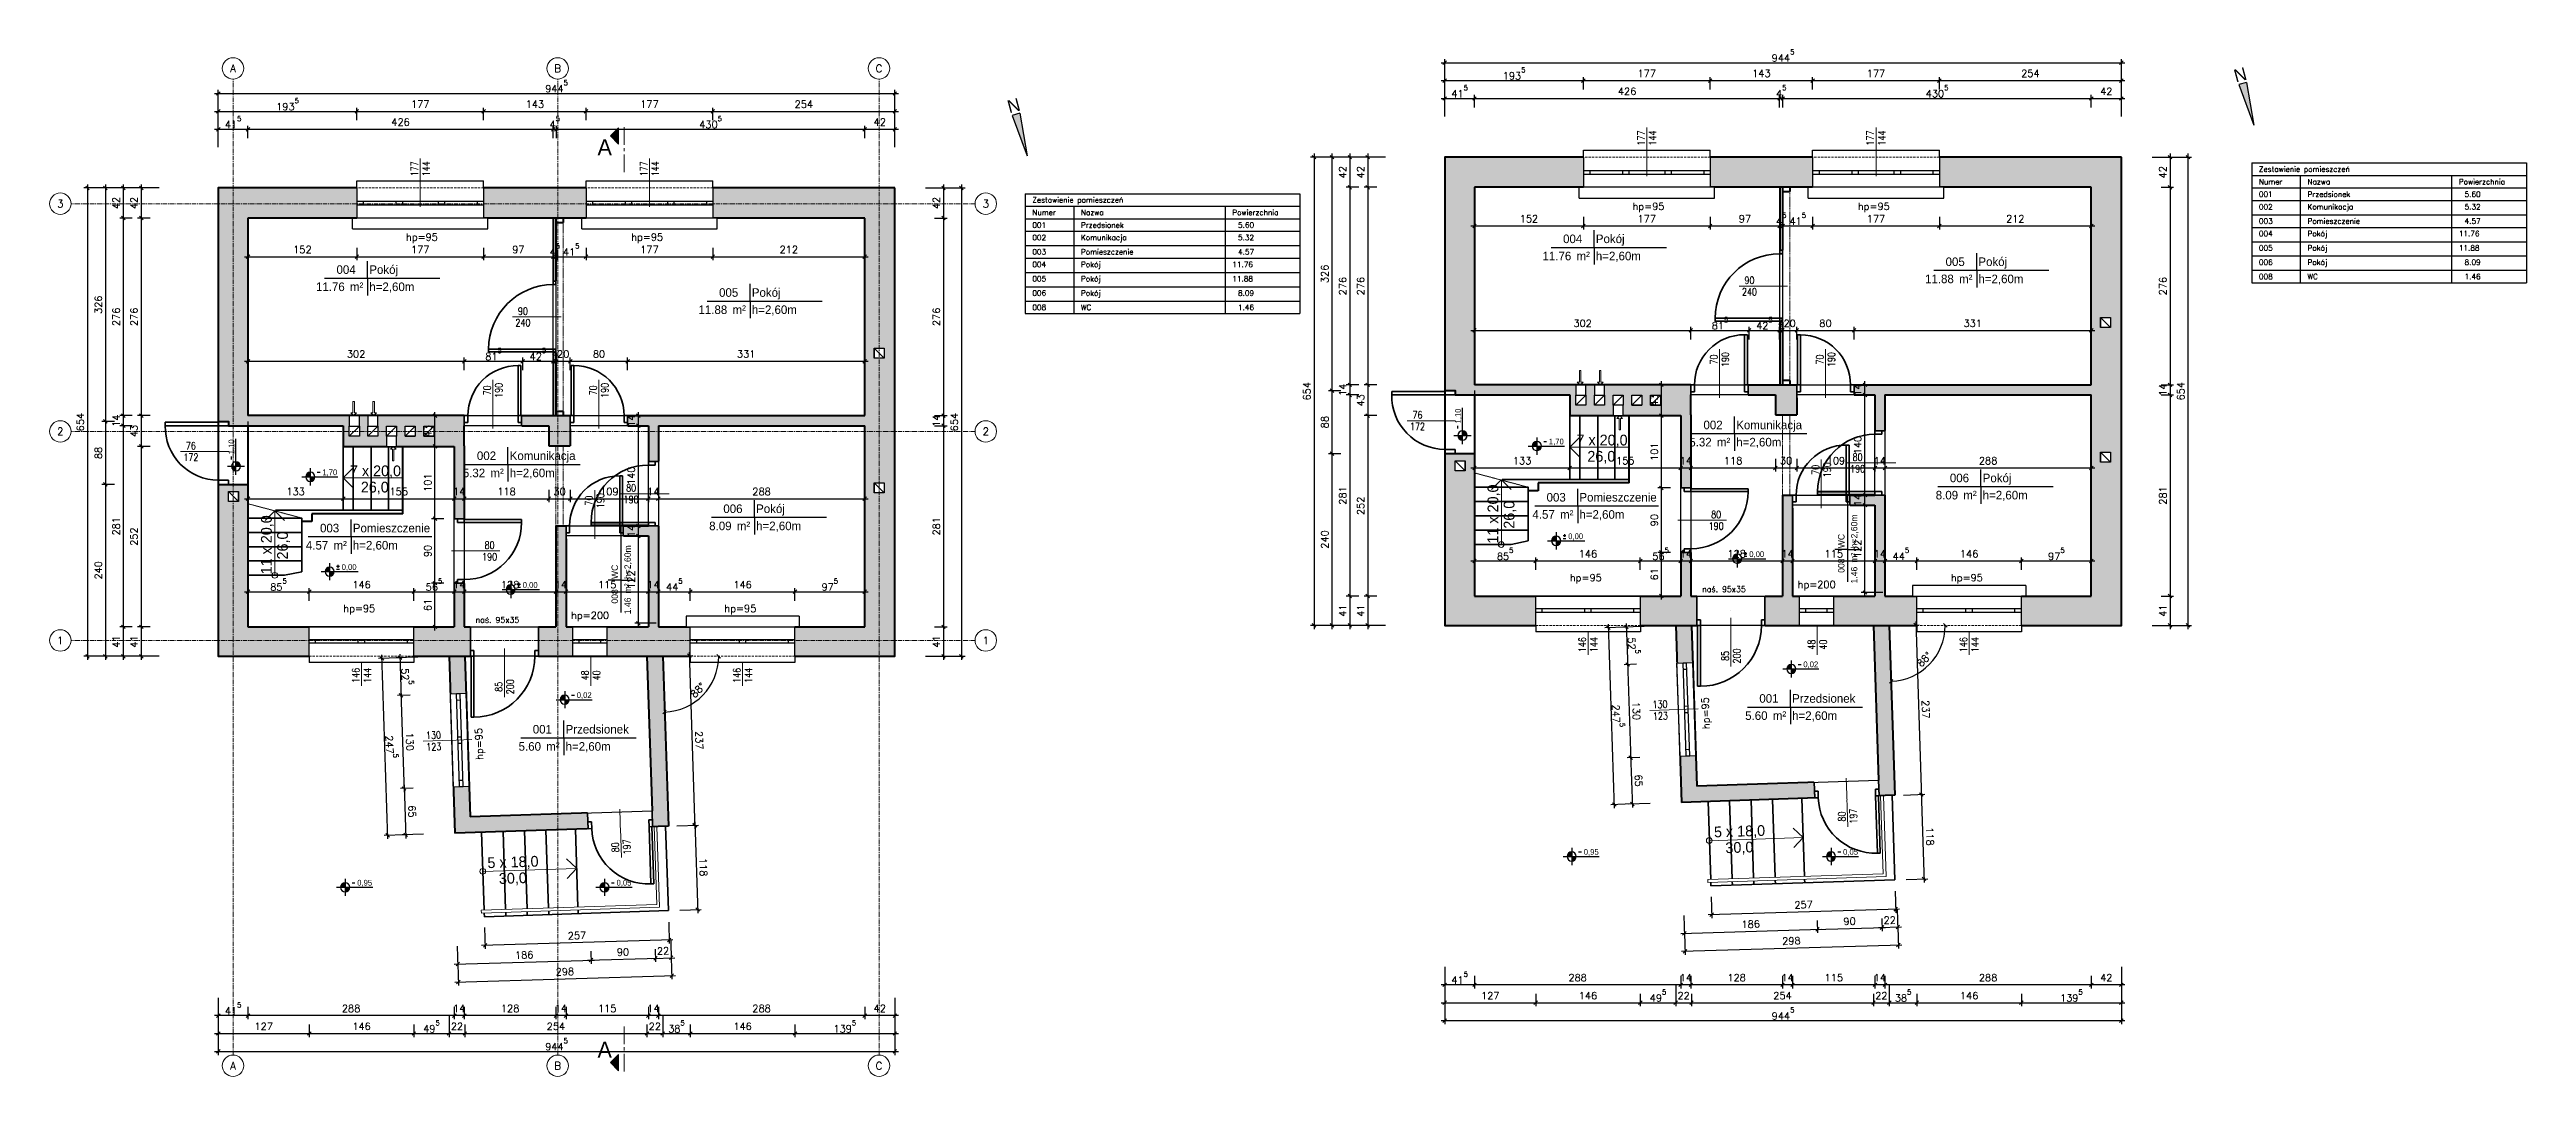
# Model space of a CAD drawing. Header units: centimetres. Extents: x -278 to 5400, y -923 to 511.
# Drawn here: x -278 to 3180, y -923 to 511 of the extents above; entities that cross this region are included whole.
import ezdxf
from ezdxf.enums import TextEntityAlignment as Align

# ---------------------------------------------------------------- set-up
doc = ezdxf.new("R2010")
doc.units = ezdxf.units.CM
doc.header["$LTSCALE"] = 0.1
for name, pattern in [('CENTERX2', [101.6, 63.5, -12.7, 12.7, -12.7]), ('HIDDEN', [9.525, 6.35, -3.175]), ('HIDDENX2', [19.05, 12.7, -6.35])]:
    doc.linetypes.add(name, pattern=pattern)
for name, color, linetype, lineweight in [('2DA_ALW', 7, 'Continuous', 25), ('2DA_DESC', 7, 'Continuous', 9), ('2DA_DETAL', 7, 'Continuous', 15), ('2DA_DIM_5', 7, 'Continuous', 5), ('2DA_DOOR', 7, 'Continuous', 35), ('2DA_HIDDE', 253, 'HIDDEN', 9), ('2DA_OBV', 252, 'Continuous', 25), ('2DA_OPIS_STOLARKI', 113, 'Continuous', 9), ('2DA_OŚIE', 7, 'Continuous', 0), ('2DA_PARAPET', 153, 'Continuous', 9), ('2DA_POMIESZCZENIA', 7, 'Continuous', 25), ('2DA_STRS', 131, 'Continuous', 35), ('2DA_WAL_ISTN', 31, 'Continuous', 50), ('2DA_WAL_ISTN_NIEWIDOCZNE', 7, 'HIDDENX2', 9), ('2DA_WIN', 7, 'Continuous', 25), ('2DL_DESC', 7, 'Continuous', 9), ('_A_AK_widok-b.cienka', 59, 'Continuous', 0), ('CP_DOORON', 253, 'Continuous', 35), ('CP_DOORSILL', 252, 'Continuous', 25), ('CP_LEGEND', 161, 'Continuous', 25), ('CP_TEXTNORM', 7, 'Continuous', 9)]:
    doc.layers.add(name, color=color, linetype=linetype, lineweight=lineweight)
doc.layers.add('2DA_ROOM', color=1, linetype='Continuous', plot=False)
doc.layers.add('_A_AK_hatch_sciany', color=8, linetype='Continuous', lineweight=5, transparency=0.5)
doc.layers.add('CP_UCSSPEC', color=2, linetype='Continuous')
doc.layers.add('CP_WIPEOUT', color=255, linetype='Continuous')
doc.layers.get('CP_UCSSPEC').off()
doc.styles.add('CP_ATTR', font='ROMANS.SHX')
doc.styles.add('CP_ISOTXT', font='cp_isocp.shx')
doc.styles.add('CP_TXT', font='ROMANS.SHX')
doc.dimstyles.new('CP_ADIM_CM_CM_50', dxfattribs={"dimscale": 5, "dimtxt": 3, "dimasz": 1.5, "dimexe": 1.5, "dimexo": 0, "dimgap": 1.5, "dimtad": 1, "dimtxsty": 'CP_TXT', "dimblk": 'OBLIQUE', "dimcen": 2.5, "dimdle": 1.5, "dimadec": 0, "dimazin": 0, "dimtfac": 1, "dimtix": 1, "dimtmove": 2, "dimatfit": 3, "dimfxl": 1, "dimtvp": 1.5, "dimarcsym": 0})

msp = doc.modelspace()

# ---------------------------------------------------------------- texts
at = {"layer": '2DA_PARAPET', "style": 'CP_TXT'}
for s, p in [('hp=95', (1844.309, -231.286)), ('hp=200', (2162.309, -240.786)), ('hp=95', (2376.309, -231.286)), ('hp=95', (132.066, -274.286)), ('hp=200', (450.066, -283.786)), ('hp=95', (664.066, -274.286))]:
    msp.add_text(s, height=10, dxfattribs=at).set_placement(p)
at = {"layer": 'CP_LEGEND', "style": 'CP_TXT'}
for s, p in [('Zestawienie pomieszczeń', (2806.243, 340.5)), ('Numer', (2806.243, 323)), ('Nazwa', (2874.056, 323)), ('Powierzchnia', (3085.306, 323)), ('Zestawienie pomieszczeń', (1094, 297.5)), ('Numer', (1094, 280)), ('Nazwa', (1161.812, 280)), ('Powierzchnia', (1373.062, 280))]:
    msp.add_text(s, height=7.5, dxfattribs=at).set_placement(p)
at = {"layer": 'CP_LEGEND', "char_height": 7.5, "attachment_point": 1, "style": 'CP_TXT'}
for s, insert, width in [('001', (2806.243, 313), 47.8125), ('Przedsionek', (2874.056, 313), 191.25), ('5.60', (3093.306, 313), 47.8125), ('002', (2806.243, 295.5), 47.8125), ('Komunikacja', (2874.056, 295.5), 191.25), ('5.32', (3093.306, 295.5), 47.8125), ('001', (1094, 270), 47.8125), ('002', (1094, 252.5), 47.8125), ('Przedsionek', (1161.812, 270), 191.25), ('Komunikacja', (1161.812, 252.5), 191.25), ('5.60', (1381.062, 270), 47.8125), ('5.32', (1381.062, 252.5), 47.8125), ('003', (2806.243, 275.5), 47.8125), ('004', (2806.243, 258), 47.8125), ('Pomieszczenie', (2874.056, 275.5), 191.25), ('Pokój', (2874.056, 258), 191.25), ('11.76', (3085.306, 258), 47.8125), ('4.57', (3093.306, 275.5), 47.8125), ('003', (1094, 232.5), 47.8125), ('004', (1094, 215), 47.8125), ('Pomieszczenie', (1161.812, 232.5), 191.25), ('Pokój', (1161.812, 215), 191.25), ('11.76', (1373.062, 215), 47.8125), ('4.57', (1381.062, 232.5), 47.8125), ('005', (2806.243, 238), 47.8125), ('006', (2806.243, 218), 47.8125), ('Pokój', (2874.056, 238), 191.25), ('Pokój', (2874.056, 218), 191.25), ('11.88', (3085.306, 238), 47.8125), ('8.09', (3093.306, 218), 47.8125), ('005', (1094, 195), 47.8125), ('006', (1094, 175), 47.8125), ('Pokój', (1161.812, 195), 191.25), ('Pokój', (1161.812, 175), 191.25), ('11.88', (1373.062, 195), 47.8125), ('8.09', (1381.062, 175), 47.8125), ('008', (2806.243, 198), 47.8125), ('WC', (2874.056, 198), 191.25), ('1.46', (3093.306, 198), 47.8125), ('008', (1094, 155), 47.8125), ('WC', (1161.812, 155), 191.25), ('1.46', (1381.062, 155), 47.8125)]:
    msp.add_mtext(s, dxfattribs=dict(at, insert=insert, width=width))
at = {"layer": 'CP_TEXTNORM', "linetype": 'ByBlock', "style": 'CP_ISOTXT'}
for s, rotation, p in [('7 x 20,0', 359.895412, (1889.252, -41.547)), ('7 x 20,0', 359.895412, (177.008, -84.547)), ('11 x 20,0', 89.895412, (1744.405, -137.395)), ('26,0', 90, (1766.955, -138.347)), ('11 x 20,0', 89.895412, (32.162, -180.395)), ('26,0', 90, (54.712, -181.347)), ('5 x 18,0', 1.7888, (2081.438, -587.892)), ('5 x 18,0', 1.7888, (369.195, -630.892)), ('30,0', 1.893388, (2081.231, -610.461)), ('30,0', 1.893388, (368.988, -653.461))]:
    msp.add_text(s, height=15, rotation=rotation, dxfattribs=at).set_placement(p, align=Align.CENTER)
for p in [(1888.299, -64.296), (176.056, -107.296)]:
    msp.add_text('26,0', height=15, dxfattribs=at).set_placement(p, align=Align.CENTER)

# ---------------------------------------------------------------- blocks, each defined once
blk = doc.blocks.new('CPLS_457')
for p, q in [((0, 1), (-0.2, 0.8)), ((-0.2, 0.8), (-0.05, 0.8)), ((-0.05, 0.8), (-0.05, 0)), ((-0.05, 0), (0.05, 0)), ((0.2, 0.8), (0, 1)), ((0.05, 0), (0.05, 0.8)), ((0.05, 0.8), (0.2, 0.8))]:
    blk.add_line(p, q)
blk = doc.blocks.new('cpsar_sw_x003')
blk.add_line((-0.25, 0), (0.25, 0))
blk = doc.blocks.new('2da_wys13_fk9wgmj')
h = blk.add_hatch(color=256)
h.paths.add_polyline_path([(0, 0.8, 0.414214), (-0.8, 0), (0, 0)])
h.paths.add_polyline_path([(0.8, 0), (0, 0), (0, -0.8, 0.414214)])
for p, q in [((-1.5, 0), (4.8, 0)), ((0, 1.5), (0, -1.5))]:
    blk.add_line(p, q)
for start, end in [(90, 180), (180, 270), (0, 90), (270, 0)]:
    blk.add_arc((0, 0), 0.8, start, end)
blk.add_blockref('cpsar_sw_x003', (1.45, 0.8))
at = {"linetype": 'ByBlock', "style": 'CP_ISOTXT'}
for tag, p in [('VAL', (2.1, 0.3)), ('MARK', (2.1, -1.3))]:
    blk.add_attdef(tag, p, '', height=1, dxfattribs=at)
blk = doc.blocks.new('2da_aoz02a')
blk.add_line((0, -1.26), (0, 4.39))
at = {"linetype": 'ByBlock', "style": 'CP_ATTR', "width": 0.8, "flags": 8}
blk.add_attdef('HEIGHT', text='', height=0.85, rotation=270, dxfattribs=at).set_placement((-0.68, 3.18), align=Align.MIDDLE)
at = {"linetype": 'ByBlock', "style": 'CP_ATTR', "width": 0.8}
blk.add_attdef('WIDTH', text='', height=0.85, rotation=270, dxfattribs=at).set_placement((0.67, 3.18), align=Align.MIDDLE_CENTER)
blk = doc.blocks.new('2arch_d008_a40_a40_5k0smh5')
blk.add_wipeout([(-7, 13), (7, 13), (7, 27), (-7, 27)]).dxf.layer = 'CP_WIPEOUT'
for p, q in [((-7, 13), (7, 27)), ((-7, 13), (-7, 13)), ((-7, 13), (7, 13)), ((7, 13), (7, 13))]:
    blk.add_line(p, q)
blk.add_lwpolyline([(-7, 27), (7, 27), (7, 13), (-7, 13)], close=True)
at = {"linetype": 'ByBlock', "style": 'CP_ATTR', "flags": 9}
for tag in ['OTHER', 'CHARACTER', 'PRODUCER', 'ORDER-NO', 'PRODUCT-TYPE', 'ARTICLE', 'GROUP', 'NUMBER', 'NAME']:
    blk.add_attdef(tag, text='', height=0.00005, dxfattribs=at).set_placement((-7, 0), align=Align.MIDDLE_LEFT)
blk = doc.blocks.new('cp_ucs2d')
at = {"layer": 'Defpoints'}
blk.add_line((0, 0), (0, 0), dxfattribs=at)
blk.add_point((0, 0), dxfattribs=at)
blk = doc.blocks.new('Parch_d080_205a_f40ypz3')
at = {"layer": 'CP_DOORON'}
blk.add_line((44, -80), (40, -80), dxfattribs=at)
blk.add_wipeout([(-45, 18), (45, 18), (45, -4), (-45, -4)]).dxf.layer = 'CP_WIPEOUT'
for p, q in [((-45, 14), (-45, 0)), ((-45, 9.5), (-40, 9.5)), ((-45, 9.5), (-45, 0)), ((-45, 0), (-40, 0)), ((-40, 9.5), (-40, 0)), ((40, 9.5), (45, 9.5)), ((40, 9.5), (40, 0)), ((40, 0), (45, 0)), ((45, 14), (45, 0)), ((45, 9.5), (45, 0))]:
    blk.add_line(p, q)
for p, q in [((40, 0), (40, -80)), ((44, 0), (44, -80))]:
    blk.add_line(p, q, dxfattribs=at)
blk.add_arc((40, 0), 80, 180, 270, dxfattribs=at)
at = {"layer": 'CP_DOORSILL'}
for p, q in [((-45, 14), (-45, 14)), ((-45, 0), (-45, 0)), ((45, 14), (45, 14)), ((45, 0), (45, 0))]:
    blk.add_line(p, q, dxfattribs=at)
at = {"layer": 'CP_UCSSPEC'}
blk.add_blockref('cp_ucs2d', (0, 7), dxfattribs=at)
at = {"linetype": 'ByBlock', "style": 'CP_ATTR', "flags": 9}
for tag in ['OTHER', 'PRICE', 'WEIGHT', 'CHARACTER', 'ORDER-NO', 'PRODUCT-TYPE', 'ARTICLE', 'PRODUCER', 'NUMBER', 'GROUP', 'NAME']:
    blk.add_attdef(tag, text='', height=0.00005, dxfattribs=at).set_placement((-0.2, 0), align=Align.MIDDLE_LEFT)
blk = doc.blocks.new('2da_aoz01a')
blk.add_line((0, 1.26), (0, -4.39))
at = {"linetype": 'ByBlock', "style": 'CP_ATTR', "width": 0.8, "flags": 8}
blk.add_attdef('HEIGHT', text='', height=0.85, rotation=270, dxfattribs=at).set_placement((-0.68, -3.18), align=Align.MIDDLE)
blk.add_attdef('WIDTH', text='', height=0.85, rotation=270, dxfattribs=at).set_placement((0.67, -3.18), align=Align.MIDDLE_CENTER)
blk = doc.blocks.new('2arch_d254a24000anbn_6a2gvp')
blk.add_wipeout([(-73, 50), (-73, 41), (-73, 41), (-73, 23), (-73, 23), (-73, 18), (-73, 0), (-73, 0), (-73, 0), (73, 0), (73, 0), (73, 0), (73, 18), (73, 23), (73, 23), (73, 41), (73, 41), (73, 50)]).dxf.layer = 'CP_WIPEOUT'
for p, q in [((-73, 41), (-73, 50)), ((-73, 50), (73, 50)), ((-73, 41), (-73, 23)), ((-73, 41), (-73, 41)), ((73, 41), (73, 50)), ((73, 41), (73, 41)), ((73, 41), (73, 23)), ((-73, 23), (73, 23)), ((-73, 23), (-73, 18)), ((-73, 18), (73, 18)), ((-73, 18), (-73, 0)), ((-73, 0), (-73, 0)), ((-73, 0), (-73, 0)), ((-73, 0), (73, 0)), ((-64, 23), (-64, 18)), ((-4.5, 23), (-4.5, 18)), ((4.5, 23), (4.5, 18)), ((64, 23), (64, 18)), ((73, 23), (73, 18)), ((73, 18), (73, 0)), ((73, 0), (73, 0)), ((73, 0), (73, 0))]:
    blk.add_line(p, q)
at = {"layer": '2DA_HIDDE', "ltscale": 5}
for p, q in [((73, 41), (-73, 41)), ((-73, 0), (73, 0))]:
    blk.add_line(p, q, dxfattribs=at)
at = {"layer": 'CP_UCSSPEC'}
blk.add_blockref('cp_ucs2d', (0, 20.5), dxfattribs=at)
at = {"linetype": 'ByBlock', "style": 'CP_ATTR', "flags": 9}
for tag in ['OTHER', 'PRICE', 'WEIGHT', 'CHARACTER', 'ORDER-NO', 'PRODUCT-TYPE', 'ARTICLE', 'PRODUCER', 'NUMBER', 'GROUP', 'NAME']:
    blk.add_attdef(tag, text='', height=0.00005, dxfattribs=at).set_placement((-0.2, 0), align=Align.MIDDLE_LEFT)
blk = doc.blocks.new('2arch_d254a24000anbn_d0rwz')
blk.add_wipeout([(-73, 50), (-73, 41), (-73, 41), (-73, 23), (-73, 23), (-73, 18), (-73, 0), (-79, 0), (-79, -15), (79, -15), (79, 0), (73, 0), (73, 18), (73, 23), (73, 23), (73, 41), (73, 41), (73, 50)]).dxf.layer = 'CP_WIPEOUT'
for p, q in [((-73, 41), (-73, 50)), ((-73, 50), (73, 50)), ((-73, 41), (-73, 23)), ((-73, 41), (-73, 41)), ((73, 41), (73, 50)), ((73, 41), (73, 41)), ((73, 41), (73, 23)), ((-79, 0), (-73, 0)), ((-79, -15), (-79, 0)), ((-73, 23), (73, 23)), ((-73, 23), (-73, 18)), ((-73, 18), (73, 18)), ((-73, 18), (-73, 0)), ((-64, 23), (-64, 18)), ((-4.5, 23), (-4.5, 18)), ((4.5, 23), (4.5, 18)), ((64, 23), (64, 18)), ((73, 23), (73, 18)), ((73, 18), (73, 0)), ((79, 0), (73, 0)), ((79, -15), (79, 0)), ((-79, -15), (79, -15))]:
    blk.add_line(p, q)
at = {"layer": '2DA_HIDDE', "ltscale": 5}
for p, q in [((73, 41), (-73, 41)), ((-73, 0), (73, 0))]:
    blk.add_line(p, q, dxfattribs=at)
at = {"layer": 'CP_UCSSPEC'}
blk.add_blockref('cp_ucs2d', (0, 20.5), dxfattribs=at)
at = {"linetype": 'ByBlock', "style": 'CP_ATTR', "flags": 9}
for tag in ['OTHER', 'PRICE', 'WEIGHT', 'CHARACTER', 'ORDER-NO', 'PRODUCT-TYPE', 'ARTICLE', 'PRODUCER', 'NUMBER', 'GROUP', 'NAME']:
    blk.add_attdef(tag, text='', height=0.00005, dxfattribs=at).set_placement((-0.2, -0.1), align=Align.MIDDLE_LEFT)
blk = doc.blocks.new('2arch_d257a240000abn_z5rtxxo')
blk.add_wipeout([(-88.5, 52), (-88.5, 42), (-88.5, 42), (-88.5, 23.5), (-88.5, 23.5), (-88.5, 18.5), (-88.5, 0), (-94.5, 0), (-94.5, -15), (94.5, -15), (94.5, 0), (88.5, 0), (88.5, 18.5), (88.5, 23.5), (88.5, 23.5), (88.5, 42), (88.5, 42), (88.5, 52)]).dxf.layer = 'CP_WIPEOUT'
for p, q in [((-88.5, 42), (-88.5, 52)), ((-88.5, 52), (88.5, 52)), ((-88.5, 42), (-88.5, 23.5)), ((-88.5, 42), (-88.5, 42)), ((88.5, 42), (88.5, 52)), ((88.5, 42), (88.5, 42)), ((88.5, 42), (88.5, 23.5)), ((-94.5, 0), (-88.5, 0)), ((-94.5, -15), (-94.5, 0)), ((-88.5, 23.5), (88.5, 23.5)), ((-88.5, 23.5), (-88.5, 18.5)), ((-88.5, 18.5), (88.5, 18.5)), ((-88.5, 18.5), (-88.5, 0)), ((-79.5, 23.5), (-79.5, 18.5)), ((-34, 23.5), (-34, 18.5)), ((-25, 23.5), (-25, 18.5)), ((25, 23.5), (25, 18.5)), ((34, 23.5), (34, 18.5)), ((79.5, 23.5), (79.5, 18.5)), ((88.5, 23.5), (88.5, 18.5)), ((88.5, 18.5), (88.5, 0)), ((94.5, 0), (88.5, 0)), ((94.5, -15), (94.5, 0)), ((-94.5, -15), (94.5, -15))]:
    blk.add_line(p, q)
at = {"layer": '2DA_HIDDE', "ltscale": 5}
for p, q in [((88.5, 42), (-88.5, 42)), ((-88.5, 0), (88.5, 0))]:
    blk.add_line(p, q, dxfattribs=at)
at = {"layer": 'CP_UCSSPEC'}
blk.add_blockref('cp_ucs2d', (0, 21), dxfattribs=at)
at = {"linetype": 'ByBlock', "style": 'CP_ATTR', "flags": 9}
for tag in ['OTHER', 'PRICE', 'WEIGHT', 'CHARACTER', 'ORDER-NO', 'PRODUCT-TYPE', 'ARTICLE', 'PRODUCER', 'NUMBER', 'GROUP', 'NAME']:
    blk.add_attdef(tag, text='', height=0.00005, dxfattribs=at).set_placement((1, -0.1), align=Align.MIDDLE_LEFT)
blk = doc.blocks.new('Parch_d070_205a_5s35pur')
at = {"layer": 'CP_DOORON'}
blk.add_line((-39, -70), (-35, -70), dxfattribs=at)
blk.add_wipeout([(-40, 18), (40, 18), (40, -4), (-40, -4)]).dxf.layer = 'CP_WIPEOUT'
for p, q in [((-40, 14), (-40, 0)), ((-40, 9.5), (-35, 9.5)), ((-40, 9.5), (-40, 0)), ((-40, 0), (-35, 0)), ((-35, 9.5), (-35, 0)), ((35, 9.5), (40, 9.5)), ((35, 9.5), (35, 0)), ((35, 0), (40, 0)), ((40, 14), (40, 0)), ((40, 9.5), (40, 0))]:
    blk.add_line(p, q)
for p, q in [((-39, 0), (-39, -70)), ((-35, 0), (-35, -70))]:
    blk.add_line(p, q, dxfattribs=at)
blk.add_arc((-35, 0), 70, 270, 0, dxfattribs=at)
at = {"layer": 'CP_DOORSILL'}
for p, q in [((-40, 14), (-40, 14)), ((-40, 0), (-40, 0)), ((40, 14), (40, 14)), ((40, 0), (40, 0))]:
    blk.add_line(p, q, dxfattribs=at)
at = {"layer": 'CP_UCSSPEC'}
blk.add_blockref('cp_ucs2d', (0, 7), dxfattribs=at)
at = {"linetype": 'ByBlock', "style": 'CP_ATTR', "flags": 9}
for tag in ['OTHER', 'PRICE', 'WEIGHT', 'CHARACTER', 'ORDER-NO', 'PRODUCT-TYPE', 'ARTICLE', 'PRODUCER', 'NUMBER', 'GROUP', 'NAME']:
    blk.add_attdef(tag, text='', height=0.00005, dxfattribs=at).set_placement((-0.2, 0), align=Align.MIDDLE_LEFT)
blk = doc.blocks.new('Parch_d070_205a_v26t1x')
at = {"layer": 'CP_DOORON'}
blk.add_line((39, -70), (35, -70), dxfattribs=at)
blk.add_wipeout([(-40, 18), (40, 18), (40, -4), (-40, -4)]).dxf.layer = 'CP_WIPEOUT'
for p, q in [((-40, 14), (-40, 0)), ((-40, 9.5), (-35, 9.5)), ((-40, 9.5), (-40, 0)), ((-40, 0), (-35, 0)), ((-35, 9.5), (-35, 0)), ((35, 9.5), (40, 9.5)), ((35, 9.5), (35, 0)), ((35, 0), (40, 0)), ((40, 14), (40, 0)), ((40, 9.5), (40, 0))]:
    blk.add_line(p, q)
for p, q in [((35, 0), (35, -70)), ((39, 0), (39, -70))]:
    blk.add_line(p, q, dxfattribs=at)
blk.add_arc((35, 0), 70, 180, 270, dxfattribs=at)
at = {"layer": 'CP_DOORSILL'}
for p, q in [((-40, 14), (-40, 14)), ((-40, 0), (-40, 0)), ((40, 14), (40, 14)), ((40, 0), (40, 0))]:
    blk.add_line(p, q, dxfattribs=at)
at = {"layer": 'CP_UCSSPEC'}
blk.add_blockref('cp_ucs2d', (0, 7), dxfattribs=at)
at = {"linetype": 'ByBlock', "style": 'CP_ATTR', "flags": 9}
for tag in ['OTHER', 'PRICE', 'WEIGHT', 'CHARACTER', 'ORDER-NO', 'PRODUCT-TYPE', 'ARTICLE', 'PRODUCER', 'NUMBER', 'GROUP', 'NAME']:
    blk.add_attdef(tag, text='', height=0.00005, dxfattribs=at).set_placement((-0.2, 0), align=Align.MIDDLE_LEFT)
blk = doc.blocks.new('2arch_d253s12000addn_56pt5k3')
blk.add_wipeout([(-24, 41), (-24, 41), (-24, 41), (-24, 23), (-24, 23), (-24, 18), (-24, 0), (-24, 0), (-24, 0), (24, 0), (24, 0), (24, 0), (24, 18), (24, 23), (24, 23), (24, 41), (24, 41), (24, 41)]).dxf.layer = 'CP_WIPEOUT'
for p, q in [((-24, 41), (-24, 41)), ((-24, 41), (24, 41)), ((-24, 41), (-24, 23)), ((-24, 41), (-24, 41)), ((24, 41), (24, 41)), ((24, 41), (24, 41)), ((24, 41), (24, 23)), ((-24, 23), (24, 23)), ((-24, 23), (-24, 18)), ((-24, 18), (24, 18)), ((-24, 18), (-24, 0)), ((-24, 0), (-24, 0)), ((-24, 0), (-24, 0)), ((-24, 0), (24, 0)), ((-15, 23), (-15, 18)), ((15, 23), (15, 18)), ((24, 23), (24, 18)), ((24, 18), (24, 0)), ((24, 0), (24, 0)), ((24, 0), (24, 0))]:
    blk.add_line(p, q)
at = {"layer": '2DA_HIDDE', "ltscale": 5}
for p, q in [((-24, 41), (0, 41)), ((24, 41), (0, 41)), ((-24, 0), (0, 0)), ((24, 0), (0, 0))]:
    blk.add_line(p, q, dxfattribs=at)
at = {"layer": 'CP_UCSSPEC'}
blk.add_blockref('cp_ucs2d', (0, 20.5), dxfattribs=at)
at = {"linetype": 'ByBlock', "style": 'CP_ATTR', "flags": 9}
for tag in ['OTHER', 'PRICE', 'WEIGHT', 'CHARACTER', 'ORDER-NO', 'PRODUCT-TYPE', 'ARTICLE', 'PRODUCER', 'NUMBER', 'GROUP', 'NAME']:
    blk.add_attdef(tag, text='', height=0.00005, dxfattribs=at).set_placement((0, 0), align=Align.MIDDLE_LEFT)
blk = doc.blocks.new('Parch_d0885_202b_zozk8p1')
at = {"layer": 'CP_DOORON'}
blk.add_line((-46.5, -85), (-42.5, -85), dxfattribs=at)
blk.add_wipeout([(-47.5, 45), (47.5, 45), (47.5, -4), (-47.5, -4)]).dxf.layer = 'CP_WIPEOUT'
for p, q in [((-47.5, 41), (-47.5, 0)), ((47.5, 41), (47.5, 0)), ((-47.5, 8), (-42.5, 8)), ((-47.5, 8), (-47.5, 0)), ((-47.5, 0), (-42.5, 0)), ((-42.5, 8), (-42.5, 0)), ((42.5, 8), (47.5, 8)), ((42.5, 8), (42.5, 0)), ((42.5, 0), (47.5, 0)), ((47.5, 8), (47.5, 0))]:
    blk.add_line(p, q)
for p, q in [((-46.5, 0), (-46.5, -85)), ((-42.5, 0), (-42.5, -85))]:
    blk.add_line(p, q, dxfattribs=at)
blk.add_arc((-42.5, 0), 85, 270, 0, dxfattribs=at)
at = {"layer": 'CP_DOORSILL'}
for p, q in [((-47.5, 41), (-47.5, 41)), ((47.5, 41), (47.5, 41)), ((-47.5, 0), (-47.5, 0)), ((47.5, 0), (47.5, 0))]:
    blk.add_line(p, q, dxfattribs=at)
at = {"layer": 'CP_UCSSPEC'}
blk.add_blockref('cp_ucs2d', (0, 20.5), dxfattribs=at)
at = {"linetype": 'ByBlock', "style": 'CP_ATTR', "flags": 9}
for tag in ['OTHER', 'PRICE', 'WEIGHT', 'CHARACTER', 'ORDER-NO', 'PRODUCT-TYPE', 'ARTICLE', 'PRODUCER', 'NUMBER', 'GROUP', 'NAME']:
    blk.add_attdef(tag, text='', height=0.00005, dxfattribs=at).set_placement((-0.2, 0), align=Align.MIDDLE_LEFT)
blk = doc.blocks.new('Parch_d090_205a_5p2hzzv')
at = {"layer": 'CP_DOORON'}
blk.add_line((49, -90), (45, -90), dxfattribs=at)
blk.add_wipeout([(-50, 8), (50, 8), (50, -4), (-50, -4)]).dxf.layer = 'CP_WIPEOUT'
for p, q in [((-50, 4), (-45, 4)), ((-50, 4), (-50, 0)), ((-50, 4), (-50, 0)), ((-50, 0), (-45, 0)), ((-45, 4), (-45, 0)), ((45, 4), (50, 4)), ((45, 4), (45, 0)), ((45, 0), (50, 0)), ((50, 4), (50, 0)), ((50, 4), (50, 0))]:
    blk.add_line(p, q)
for p, q in [((45, 0), (45, -90)), ((49, 0), (49, -90))]:
    blk.add_line(p, q, dxfattribs=at)
blk.add_arc((45, 0), 90, 180, 270, dxfattribs=at)
at = {"layer": 'CP_DOORSILL'}
for p, q in [((-50, 4), (-50, 4)), ((-50, 0), (-50, 0)), ((50, 4), (50, 4)), ((50, 0), (50, 0))]:
    blk.add_line(p, q, dxfattribs=at)
at = {"layer": 'CP_UCSSPEC'}
blk.add_blockref('cp_ucs2d', (0, 2), dxfattribs=at)
at = {"linetype": 'ByBlock', "style": 'CP_ATTR', "flags": 9}
for tag in ['OTHER', 'PRICE', 'WEIGHT', 'CHARACTER', 'ORDER-NO', 'PRODUCT-TYPE', 'ARTICLE', 'PRODUCER', 'NUMBER', 'GROUP', 'NAME']:
    blk.add_attdef(tag, text='', height=0.00005, dxfattribs=at).set_placement((-0.2, 0), align=Align.MIDDLE_LEFT)
blk = doc.blocks.new('Parch_d080_205a_fusdsxh')
at = {"layer": 'CP_DOORON'}
blk.add_line((44, -80), (40, -80), dxfattribs=at)
blk.add_wipeout([(-45, 26), (45, 26), (45, -4), (-45, -4)]).dxf.layer = 'CP_WIPEOUT'
for p, q in [((-45, 22), (-45, 0)), ((-45, 9.5), (-40, 9.5)), ((-45, 9.5), (-45, 0)), ((-45, 0), (-40, 0)), ((-40, 9.5), (-40, 0)), ((40, 9.5), (45, 9.5)), ((40, 9.5), (40, 0)), ((40, 0), (45, 0)), ((45, 22), (45, 0)), ((45, 9.5), (45, 0))]:
    blk.add_line(p, q)
for p, q in [((40, 0), (40, -80)), ((44, 0), (44, -80))]:
    blk.add_line(p, q, dxfattribs=at)
blk.add_arc((40, 0), 80, 180, 270, dxfattribs=at)
at = {"layer": 'CP_DOORSILL'}
for p, q in [((-45, 22), (-45, 22)), ((-45, 0), (-45, 0)), ((45, 22), (45, 22)), ((45, 0), (45, 0))]:
    blk.add_line(p, q, dxfattribs=at)
at = {"layer": 'CP_UCSSPEC'}
blk.add_blockref('cp_ucs2d', (0, 11), dxfattribs=at)
at = {"linetype": 'ByBlock', "style": 'CP_ATTR', "flags": 9}
for tag in ['OTHER', 'PRICE', 'WEIGHT', 'CHARACTER', 'ORDER-NO', 'PRODUCT-TYPE', 'ARTICLE', 'PRODUCER', 'NUMBER', 'GROUP', 'NAME']:
    blk.add_attdef(tag, text='', height=0.00005, dxfattribs=at).set_placement((-0.2, 0), align=Align.MIDDLE_LEFT)
blk = doc.blocks.new('2arch_d254a24000anbn_ztvu6uf')
blk.add_wipeout([(-65, 22), (-65, 22), (-65, 22), (-65, 13.5), (-65, 13.5), (-65, 8.5), (-65, 0), (-65, 0), (-65, 0), (65, 0), (65, 0), (65, 0), (65, 8.5), (65, 13.5), (65, 13.5), (65, 22), (65, 22), (65, 22)]).dxf.layer = 'CP_WIPEOUT'
for p, q in [((-65, 22), (-65, 22)), ((-65, 22), (65, 22)), ((-65, 22), (-65, 13.5)), ((-65, 22), (-65, 22)), ((-65, 13.5), (65, 13.5)), ((-65, 13.5), (-65, 8.5)), ((-65, 8.5), (65, 8.5)), ((-65, 8.5), (-65, 0)), ((-65, 0), (-65, 0)), ((-65, 0), (-65, 0)), ((-65, 0), (65, 0)), ((-56, 13.5), (-56, 8.5)), ((-4.5, 13.5), (-4.5, 8.5)), ((4.5, 13.5), (4.5, 8.5)), ((56, 13.5), (56, 8.5)), ((65, 22), (65, 22)), ((65, 22), (65, 22)), ((65, 22), (65, 13.5)), ((65, 13.5), (65, 8.5)), ((65, 8.5), (65, 0)), ((65, 0), (65, 0)), ((65, 0), (65, 0))]:
    blk.add_line(p, q)
at = {"layer": '2DA_HIDDE', "ltscale": 5}
for p, q in [((65, 22), (-65, 22)), ((-65, 0), (65, 0))]:
    blk.add_line(p, q, dxfattribs=at)
at = {"layer": 'CP_UCSSPEC'}
blk.add_blockref('cp_ucs2d', (0, 11), dxfattribs=at)
at = {"linetype": 'ByBlock', "style": 'CP_ATTR', "flags": 9}
for tag in ['OTHER', 'PRICE', 'WEIGHT', 'CHARACTER', 'ORDER-NO', 'PRODUCT-TYPE', 'ARTICLE', 'PRODUCER', 'NUMBER', 'GROUP', 'NAME']:
    blk.add_attdef(tag, text='', height=0.00005, dxfattribs=at).set_placement((-0.2, 0), align=Align.MIDDLE_LEFT)
blk = doc.blocks.new('2arch_d008_140_140_fgyam1g')
blk.add_wipeout([(-7, 0), (7, 0), (7, 28.5), (-7, 28.5)]).dxf.layer = 'CP_WIPEOUT'
for p, q in [((-7, 14.5), (7, 28.5)), ((-7, 14.5), (-7, 0)), ((-7, 0), (7, 0)), ((7, 0), (7, 14.5))]:
    blk.add_line(p, q)
blk.add_lwpolyline([(-7, 28.5), (7, 28.5), (7, 14.5), (-7, 14.5)], close=True)
at = {"linetype": 'ByBlock', "style": 'CP_ATTR', "flags": 9}
for tag in ['OTHER', 'CHARACTER', 'PRODUCER', 'ORDER-NO', 'PRODUCT-TYPE', 'ARTICLE', 'GROUP', 'NUMBER', 'NAME']:
    blk.add_attdef(tag, text='', height=0.00005, dxfattribs=at).set_placement((-7, 0), align=Align.MIDDLE_LEFT)
blk = doc.blocks.new('2arch_d008_140_140_n60gst')
blk.add_wipeout([(-7, 0), (7, 0), (7, 28.5), (-7, 28.5)]).dxf.layer = 'CP_WIPEOUT'
for p, q in [((-7, 14.5), (7, 28.5)), ((-7, 14.5), (-7, 0)), ((-7, 0), (7, 0)), ((7, 0), (7, 14.5))]:
    blk.add_line(p, q)
blk.add_lwpolyline([(-7, 28.5), (7, 28.5), (7, 14.5), (-7, 14.5)], close=True)
at = {"linetype": 'ByBlock', "style": 'CP_ATTR', "flags": 9}
for tag in ['OTHER', 'CHARACTER', 'PRODUCER', 'ORDER-NO', 'PRODUCT-TYPE', 'ARTICLE', 'GROUP', 'NUMBER', 'NAME']:
    blk.add_attdef(tag, text='', height=0.00005, dxfattribs=at).set_placement((-7, 0), align=Align.MIDDLE_LEFT)
blk = doc.blocks.new('2arch_d008_140_140_fmawrxo')
blk.add_wipeout([(-7, 14.5), (7, 14.5), (7, 28.5), (-7, 28.5)]).dxf.layer = 'CP_WIPEOUT'
for p, q in [((-7, 14.5), (7, 28.5)), ((-7, 14.5), (-7, 14.5)), ((-7, 14.5), (7, 14.5)), ((7, 14.5), (7, 14.5))]:
    blk.add_line(p, q)
blk.add_lwpolyline([(-7, 28.5), (7, 28.5), (7, 14.5), (-7, 14.5)], close=True)
at = {"linetype": 'ByBlock', "style": 'CP_ATTR', "flags": 9}
for tag in ['OTHER', 'CHARACTER', 'PRODUCER', 'ORDER-NO', 'PRODUCT-TYPE', 'ARTICLE', 'GROUP', 'NUMBER', 'NAME']:
    blk.add_attdef(tag, text='', height=0.00005, dxfattribs=at).set_placement((-7, 0), align=Align.MIDDLE_LEFT)
blk = doc.blocks.new('2arch_d008_140_140_fhhr7o7')
blk.add_wipeout([(-7, 14.5), (7, 14.5), (7, 28.5), (-7, 28.5)]).dxf.layer = 'CP_WIPEOUT'
for p, q in [((-7, 14.5), (7, 28.5)), ((-7, 14.5), (-7, 14.5)), ((-7, 14.5), (7, 14.5)), ((7, 14.5), (7, 14.5))]:
    blk.add_line(p, q)
blk.add_lwpolyline([(-7, 28.5), (7, 28.5), (7, 14.5), (-7, 14.5)], close=True)
at = {"linetype": 'ByBlock', "style": 'CP_ATTR', "flags": 9}
for tag in ['OTHER', 'CHARACTER', 'PRODUCER', 'ORDER-NO', 'PRODUCT-TYPE', 'ARTICLE', 'GROUP', 'NUMBER', 'NAME']:
    blk.add_attdef(tag, text='', height=0.00005, dxfattribs=at).set_placement((-7, 0), align=Align.MIDDLE_LEFT)
blk = doc.blocks.new('2da_pok06c_6fduy4')
for p, q in [((-5, 0), (8.4, 0)), ((0, 0), (0, 2)), ((0, 0), (0, -0.5)), ((0, -0.5), (0, -2))]:
    blk.add_line(p, q)
at = {"linetype": 'ByBlock', "style": 'CP_ISOTXT'}
blk.add_attdef('NR', text='', height=1, dxfattribs=at).set_placement((-2.5, 1), align=Align.MIDDLE_CENTER)
at = {"style": 'CP_ISOTXT', "flags": 1}
for tag, p in [('UNIT_AIR_IN', (-0.97, 0.4)), ('FLOOR_MAT', (-0.97, 0.23)), ('MAX_USERS', (-0.97, 0.19)), ('HEATING', (-0.95, 0.29)), ('AIR_IN', (-0.92, 0.35)), ('UNIT_HEATING', (-0.91, 0.46)), ('HEIGHT', (-0.7, 0.3)), ('AIR_OUT', (-0.67, 0.35)), ('TEMP', (-0.61, 0.23)), ('UNIT_AIR_OUT', (-0.61, 0.4)), ('UNIT_MAX_USERS', (-0.58, 0.19)), ('UNIT_LUX', (-0.57, 0.43)), ('UNIT_HEIGHT', (-0.52, 0.46)), ('LUX', (-0.45, 0.3)), ('UNIT_TEMP', (-0.43, 0.23))]:
    blk.add_attdef(tag, p, '', height=0.025, dxfattribs=at)
at = {"linetype": 'ByBlock', "style": 'CP_ISOTXT'}
blk.add_attdef('NAME', (0.2, 0.5), '', height=1, dxfattribs=at)
blk.add_attdef('AREA', text='', height=1, dxfattribs=at).set_placement((-2.66, -1.5), align=Align.RIGHT)
blk.add_attdef('UNIT_AREA', text='', height=1, dxfattribs=at).set_placement((-2.05, -1), align=Align.MIDDLE_LEFT)
for tag, p in [('TEXT02', (0.2, -0.5)), ('TEXT06', (0.2, -0.5)), ('0', (0.7, -0.5))]:
    blk.add_attdef(tag, text='', height=1, dxfattribs=at).set_placement(p, align=Align.TOP_LEFT)
blk = doc.blocks.new('2da_pok06c_za7kju4')
for p, q in [((-5, 0), (9.4, 0)), ((0, 0), (0, 2)), ((0, 0), (0, -0.5)), ((0, -0.5), (0, -2))]:
    blk.add_line(p, q)
at = {"linetype": 'ByBlock', "style": 'CP_ISOTXT'}
blk.add_attdef('NR', text='', height=1, dxfattribs=at).set_placement((-2.5, 1), align=Align.MIDDLE_CENTER)
at = {"style": 'CP_ISOTXT', "flags": 1}
for tag, p in [('UNIT_AIR_IN', (-0.97, 0.4)), ('FLOOR_MAT', (-0.97, 0.23)), ('MAX_USERS', (-0.97, 0.19)), ('HEATING', (-0.95, 0.29)), ('AIR_IN', (-0.92, 0.35)), ('UNIT_HEATING', (-0.91, 0.46)), ('HEIGHT', (-0.7, 0.3)), ('AIR_OUT', (-0.67, 0.35)), ('TEMP', (-0.61, 0.23)), ('UNIT_AIR_OUT', (-0.61, 0.4)), ('UNIT_MAX_USERS', (-0.58, 0.19)), ('UNIT_LUX', (-0.57, 0.43)), ('UNIT_HEIGHT', (-0.52, 0.46)), ('LUX', (-0.45, 0.3)), ('UNIT_TEMP', (-0.43, 0.23))]:
    blk.add_attdef(tag, p, '', height=0.025, dxfattribs=at)
at = {"linetype": 'ByBlock', "style": 'CP_ISOTXT'}
blk.add_attdef('NAME', (0.2, 0.5), '', height=1, dxfattribs=at)
blk.add_attdef('AREA', text='', height=1, dxfattribs=at).set_placement((-2.66, -1.5), align=Align.RIGHT)
blk.add_attdef('UNIT_AREA', text='', height=1, dxfattribs=at).set_placement((-2.05, -1), align=Align.MIDDLE_LEFT)
for tag, p in [('TEXT02', (0.2, -0.5)), ('TEXT06', (0.2, -0.5)), ('0', (0.7, -0.5))]:
    blk.add_attdef(tag, text='', height=1, dxfattribs=at).set_placement(p, align=Align.TOP_LEFT)
blk = doc.blocks.new('cpsar_sw_x004')
for p, q in [((-0.25, 0.125), (0.25, 0.125)), ((0, 0.375), (0, -0.125)), ((-0.25, -0.375), (0.25, -0.375))]:
    blk.add_line(p, q)
blk = doc.blocks.new('2da_wys13_g4ao03')
h = blk.add_hatch(color=256)
h.paths.add_polyline_path([(0, 0.8, 0.414214), (-0.8, 0), (0, 0)])
h.paths.add_polyline_path([(0.8, 0), (0, 0), (0, -0.8, 0.414214)])
for p, q in [((-1.5, 0), (5, 0)), ((0, 1.5), (0, -1.5))]:
    blk.add_line(p, q)
for start, end in [(90, 180), (180, 270), (0, 90), (270, 0)]:
    blk.add_arc((0, 0), 0.8, start, end)
blk.add_blockref('cpsar_sw_x004', (1.45, 0.8))
at = {"linetype": 'ByBlock', "style": 'CP_ISOTXT'}
for tag, p in [('VAL', (2.1, 0.3)), ('MARK', (2.1, -1.3))]:
    blk.add_attdef(tag, p, '', height=1, dxfattribs=at)
blk = doc.blocks.new('_Oblique')
at = {"color": 0, "linetype": 'ByBlock', "lineweight": -2}
blk.add_line((-0.5, -0.5), (0.5, 0.5), dxfattribs=at)
blk = doc.blocks.new('*D257')
at = {"layer": '2DA_DIM_5', "color": 0, "lineweight": -2}
for p, q in [((-47.5, 450), (907, 450)), ((-42.5, 425), (-42.5, 455)), ((902, 425), (902, 455))]:
    blk.add_line(p, q, dxfattribs=at)
at = {"layer": 'Defpoints', "color": 0}
for p in [(902, 450), (-42.5, 425), (902, 425)]:
    blk.add_point(p, dxfattribs=at)
at = {"layer": '2DA_DIM_5', "color": 0, "lineweight": -2, "xscale": 5, "yscale": 5, "zscale": 5, "rotation": 180}
blk.add_blockref('_Oblique', (-42.5, 450), dxfattribs=at)
at = {"layer": '2DA_DIM_5', "color": 0, "lineweight": -2, "xscale": 5, "yscale": 5, "zscale": 5}
blk.add_blockref('_Oblique', (902, 450), dxfattribs=at)
at = {"layer": '2DA_DIM_5', "color": 0, "insert": (429.75, 460), "char_height": 10, "attachment_point": 5, "style": 'CP_TXT'}
blk.add_mtext('944{\\A1;{\\H0.7x;\\S5^ ;}}', dxfattribs=at)
blk = doc.blocks.new('*D258')
at = {"layer": '2DA_DIM_5', "color": 0, "lineweight": -2}
for p, q in [((-47.5, 425), (156, 425)), ((-42.5, 400), (-42.5, 430)), ((151, 412.5), (151, 430))]:
    blk.add_line(p, q, dxfattribs=at)
at = {"layer": 'Defpoints', "color": 0}
for p in [(151, 425), (-42.5, 400), (151, 412.5)]:
    blk.add_point(p, dxfattribs=at)
at = {"layer": '2DA_DIM_5', "color": 0, "lineweight": -2, "xscale": 5, "yscale": 5, "zscale": 5, "rotation": 180}
blk.add_blockref('_Oblique', (-42.5, 425), dxfattribs=at)
at = {"layer": '2DA_DIM_5', "color": 0, "lineweight": -2, "xscale": 5, "yscale": 5, "zscale": 5}
blk.add_blockref('_Oblique', (151, 425), dxfattribs=at)
at = {"layer": '2DA_DIM_5', "color": 0, "insert": (54.25, 435), "char_height": 10, "attachment_point": 5, "style": 'CP_TXT'}
blk.add_mtext('193{\\A1;{\\H0.7x;\\S5^ ;}}', dxfattribs=at)
blk = doc.blocks.new('*D259')
at = {"layer": '2DA_DIM_5', "color": 0, "lineweight": -2}
for p, q in [((146, 425), (333, 425)), ((151, 412.5), (151, 430)), ((328, 412.5), (328, 430))]:
    blk.add_line(p, q, dxfattribs=at)
at = {"layer": 'Defpoints', "color": 0}
for p in [(328, 425), (151, 412.5), (328, 412.5)]:
    blk.add_point(p, dxfattribs=at)
at = {"layer": '2DA_DIM_5', "color": 0, "lineweight": -2, "xscale": 5, "yscale": 5, "zscale": 5, "rotation": 180}
blk.add_blockref('_Oblique', (151, 425), dxfattribs=at)
at = {"layer": '2DA_DIM_5', "color": 0, "lineweight": -2, "xscale": 5, "yscale": 5, "zscale": 5}
blk.add_blockref('_Oblique', (328, 425), dxfattribs=at)
at = {"layer": '2DA_DIM_5', "color": 0, "insert": (239.5, 435), "char_height": 10, "attachment_point": 5, "style": 'CP_TXT'}
blk.add_mtext('177', dxfattribs=at)
blk = doc.blocks.new('*D260')
at = {"layer": '2DA_DIM_5', "color": 0, "lineweight": -2}
for p, q in [((323, 425), (476, 425)), ((328, 412.5), (328, 430)), ((471, 412.5), (471, 430))]:
    blk.add_line(p, q, dxfattribs=at)
at = {"layer": 'Defpoints', "color": 0}
for p in [(471, 425), (328, 412.5), (471, 412.5)]:
    blk.add_point(p, dxfattribs=at)
at = {"layer": '2DA_DIM_5', "color": 0, "lineweight": -2, "xscale": 5, "yscale": 5, "zscale": 5, "rotation": 180}
blk.add_blockref('_Oblique', (328, 425), dxfattribs=at)
at = {"layer": '2DA_DIM_5', "color": 0, "lineweight": -2, "xscale": 5, "yscale": 5, "zscale": 5}
blk.add_blockref('_Oblique', (471, 425), dxfattribs=at)
at = {"layer": '2DA_DIM_5', "color": 0, "insert": (399.5, 435), "char_height": 10, "attachment_point": 5, "style": 'CP_TXT'}
blk.add_mtext('143', dxfattribs=at)
blk = doc.blocks.new('*D261')
at = {"layer": '2DA_DIM_5', "color": 0, "lineweight": -2}
for p, q in [((466, 425), (653, 425)), ((471, 412.5), (471, 430)), ((648, 412.5), (648, 430))]:
    blk.add_line(p, q, dxfattribs=at)
at = {"layer": 'Defpoints', "color": 0}
for p in [(648, 425), (471, 412.5), (648, 412.5)]:
    blk.add_point(p, dxfattribs=at)
at = {"layer": '2DA_DIM_5', "color": 0, "lineweight": -2, "xscale": 5, "yscale": 5, "zscale": 5, "rotation": 180}
blk.add_blockref('_Oblique', (471, 425), dxfattribs=at)
at = {"layer": '2DA_DIM_5', "color": 0, "lineweight": -2, "xscale": 5, "yscale": 5, "zscale": 5}
blk.add_blockref('_Oblique', (648, 425), dxfattribs=at)
at = {"layer": '2DA_DIM_5', "color": 0, "insert": (559.5, 435), "char_height": 10, "attachment_point": 5, "style": 'CP_TXT'}
blk.add_mtext('177', dxfattribs=at)
blk = doc.blocks.new('*D262')
at = {"layer": '2DA_DIM_5', "color": 0, "lineweight": -2}
for p, q in [((643, 425), (907, 425)), ((648, 412.5), (648, 430)), ((902, 400), (902, 430))]:
    blk.add_line(p, q, dxfattribs=at)
at = {"layer": 'Defpoints', "color": 0}
for p in [(902, 425), (648, 412.5), (902, 400)]:
    blk.add_point(p, dxfattribs=at)
at = {"layer": '2DA_DIM_5', "color": 0, "lineweight": -2, "xscale": 5, "yscale": 5, "zscale": 5, "rotation": 180}
blk.add_blockref('_Oblique', (648, 425), dxfattribs=at)
at = {"layer": '2DA_DIM_5', "color": 0, "lineweight": -2, "xscale": 5, "yscale": 5, "zscale": 5}
blk.add_blockref('_Oblique', (902, 425), dxfattribs=at)
at = {"layer": '2DA_DIM_5', "color": 0, "insert": (775, 435), "char_height": 10, "attachment_point": 5, "style": 'CP_TXT'}
blk.add_mtext('254', dxfattribs=at)
blk = doc.blocks.new('*D263')
at = {"layer": '2DA_DIM_5', "color": 0, "lineweight": -2}
for p, q in [((-47.5, 400), (4, 400)), ((-42.5, 375), (-42.5, 405)), ((-1, 387.5), (-1, 405))]:
    blk.add_line(p, q, dxfattribs=at)
at = {"layer": 'Defpoints', "color": 0}
for p in [(-1, 400), (-1, 387.5), (-42.5, 375)]:
    blk.add_point(p, dxfattribs=at)
at = {"layer": '2DA_DIM_5', "color": 0, "lineweight": -2, "xscale": 5, "yscale": 5, "zscale": 5, "rotation": 180}
blk.add_blockref('_Oblique', (-42.5, 400), dxfattribs=at)
at = {"layer": '2DA_DIM_5', "color": 0, "lineweight": -2, "xscale": 5, "yscale": 5, "zscale": 5}
blk.add_blockref('_Oblique', (-1, 400), dxfattribs=at)
at = {"layer": '2DA_DIM_5', "color": 0, "insert": (-21.75, 410), "char_height": 10, "attachment_point": 5, "style": 'CP_TXT'}
blk.add_mtext('41{\\A1;{\\H0.7x;\\S5^ ;}}', dxfattribs=at)
blk = doc.blocks.new('*D264')
at = {"layer": '2DA_DIM_5', "color": 0, "lineweight": -2}
for p, q in [((-6, 400), (430, 400)), ((-1, 387.5), (-1, 405)), ((425, 387.5), (425, 405))]:
    blk.add_line(p, q, dxfattribs=at)
at = {"layer": 'Defpoints', "color": 0}
for p in [(-1, 387.5), (425, 400), (425, 387.5)]:
    blk.add_point(p, dxfattribs=at)
at = {"layer": '2DA_DIM_5', "color": 0, "lineweight": -2, "xscale": 5, "yscale": 5, "zscale": 5, "rotation": 180}
blk.add_blockref('_Oblique', (-1, 400), dxfattribs=at)
at = {"layer": '2DA_DIM_5', "color": 0, "lineweight": -2, "xscale": 5, "yscale": 5, "zscale": 5}
blk.add_blockref('_Oblique', (425, 400), dxfattribs=at)
at = {"layer": '2DA_DIM_5', "color": 0, "insert": (212, 410), "char_height": 10, "attachment_point": 5, "style": 'CP_TXT'}
blk.add_mtext('426', dxfattribs=at)
blk = doc.blocks.new('*D265')
at = {"layer": '2DA_DIM_5', "color": 0, "lineweight": -2}
for p, q in [((420, 400), (434.5, 400)), ((425, 387.5), (425, 405)), ((429.5, 387.5), (429.5, 405))]:
    blk.add_line(p, q, dxfattribs=at)
at = {"layer": 'Defpoints', "color": 0}
for p in [(425, 387.5), (429.5, 400), (429.5, 387.5)]:
    blk.add_point(p, dxfattribs=at)
at = {"layer": '2DA_DIM_5', "color": 0, "lineweight": -2, "xscale": 5, "yscale": 5, "zscale": 5}
blk.add_blockref('_Oblique', (425, 400), dxfattribs=at)
at = {"layer": '2DA_DIM_5', "color": 0, "lineweight": -2, "xscale": 5, "yscale": 5, "zscale": 5, "rotation": 180}
blk.add_blockref('_Oblique', (429.5, 400), dxfattribs=at)
at = {"layer": '2DA_DIM_5', "color": 0, "insert": (427.25, 410), "char_height": 10, "attachment_point": 5, "style": 'CP_TXT'}
blk.add_mtext('4{\\A1;{\\H0.7x;\\S5^ ;}}', dxfattribs=at)
blk = doc.blocks.new('*D266')
at = {"layer": '2DA_DIM_5', "color": 0, "lineweight": -2}
for p, q in [((424.5, 400), (865, 400)), ((429.5, 387.5), (429.5, 405)), ((860, 387.5), (860, 405))]:
    blk.add_line(p, q, dxfattribs=at)
at = {"layer": 'Defpoints', "color": 0}
for p in [(429.5, 387.5), (860, 400), (860, 387.5)]:
    blk.add_point(p, dxfattribs=at)
at = {"layer": '2DA_DIM_5', "color": 0, "lineweight": -2, "xscale": 5, "yscale": 5, "zscale": 5, "rotation": 180}
blk.add_blockref('_Oblique', (429.5, 400), dxfattribs=at)
at = {"layer": '2DA_DIM_5', "color": 0, "lineweight": -2, "xscale": 5, "yscale": 5, "zscale": 5}
blk.add_blockref('_Oblique', (860, 400), dxfattribs=at)
at = {"layer": '2DA_DIM_5', "color": 0, "insert": (644.75, 410), "char_height": 10, "attachment_point": 5, "style": 'CP_TXT'}
blk.add_mtext('430{\\A1;{\\H0.7x;\\S5^ ;}}', dxfattribs=at)
blk = doc.blocks.new('*D267')
at = {"layer": '2DA_DIM_5', "color": 0, "lineweight": -2}
for p, q in [((855, 400), (907, 400)), ((860, 387.5), (860, 405)), ((902, 375), (902, 405))]:
    blk.add_line(p, q, dxfattribs=at)
at = {"layer": 'Defpoints', "color": 0}
for p in [(860, 387.5), (902, 400), (902, 375)]:
    blk.add_point(p, dxfattribs=at)
at = {"layer": '2DA_DIM_5', "color": 0, "lineweight": -2, "xscale": 5, "yscale": 5, "zscale": 5, "rotation": 180}
blk.add_blockref('_Oblique', (860, 400), dxfattribs=at)
at = {"layer": '2DA_DIM_5', "color": 0, "lineweight": -2, "xscale": 5, "yscale": 5, "zscale": 5}
blk.add_blockref('_Oblique', (902, 400), dxfattribs=at)
at = {"layer": '2DA_DIM_5', "color": 0, "insert": (881, 410), "char_height": 10, "attachment_point": 5, "style": 'CP_TXT'}
blk.add_mtext('42', dxfattribs=at)
blk = doc.blocks.new('*D268')
at = {"layer": '2DA_DIM_5', "color": 0, "lineweight": -2}
for p, q in [((-1, 247), (-1, 217)), ((-6, 222), (156, 222)), ((151, 234.5), (151, 217))]:
    blk.add_line(p, q, dxfattribs=at)
at = {"layer": 'Defpoints', "color": 0}
for p in [(-1, 247), (151, 234.5), (151, 222)]:
    blk.add_point(p, dxfattribs=at)
at = {"layer": '2DA_DIM_5', "color": 0, "lineweight": -2, "xscale": 5, "yscale": 5, "zscale": 5, "rotation": 180}
blk.add_blockref('_Oblique', (-1, 222), dxfattribs=at)
at = {"layer": '2DA_DIM_5', "color": 0, "lineweight": -2, "xscale": 5, "yscale": 5, "zscale": 5}
blk.add_blockref('_Oblique', (151, 222), dxfattribs=at)
at = {"layer": '2DA_DIM_5', "color": 0, "insert": (75, 232), "char_height": 10, "attachment_point": 5, "style": 'CP_TXT'}
blk.add_mtext('152', dxfattribs=at)
blk = doc.blocks.new('*D269')
at = {"layer": '2DA_DIM_5', "color": 0, "lineweight": -2}
for p, q in [((146, 222), (333, 222)), ((151, 234.5), (151, 217)), ((328, 234.5), (328, 217))]:
    blk.add_line(p, q, dxfattribs=at)
at = {"layer": 'Defpoints', "color": 0}
for p in [(151, 234.5), (328, 234.5), (328, 222)]:
    blk.add_point(p, dxfattribs=at)
at = {"layer": '2DA_DIM_5', "color": 0, "lineweight": -2, "xscale": 5, "yscale": 5, "zscale": 5, "rotation": 180}
blk.add_blockref('_Oblique', (151, 222), dxfattribs=at)
at = {"layer": '2DA_DIM_5', "color": 0, "lineweight": -2, "xscale": 5, "yscale": 5, "zscale": 5}
blk.add_blockref('_Oblique', (328, 222), dxfattribs=at)
at = {"layer": '2DA_DIM_5', "color": 0, "insert": (239.5, 232), "char_height": 10, "attachment_point": 5, "style": 'CP_TXT'}
blk.add_mtext('177', dxfattribs=at)
blk = doc.blocks.new('*D270')
at = {"layer": '2DA_DIM_5', "color": 0, "lineweight": -2}
for p, q in [((323, 222), (430, 222)), ((328, 234.5), (328, 217)), ((425, 234.5), (425, 217))]:
    blk.add_line(p, q, dxfattribs=at)
at = {"layer": 'Defpoints', "color": 0}
for p in [(328, 234.5), (425, 234.5), (425, 222)]:
    blk.add_point(p, dxfattribs=at)
at = {"layer": '2DA_DIM_5', "color": 0, "lineweight": -2, "xscale": 5, "yscale": 5, "zscale": 5, "rotation": 180}
blk.add_blockref('_Oblique', (328, 222), dxfattribs=at)
at = {"layer": '2DA_DIM_5', "color": 0, "lineweight": -2, "xscale": 5, "yscale": 5, "zscale": 5}
blk.add_blockref('_Oblique', (425, 222), dxfattribs=at)
at = {"layer": '2DA_DIM_5', "color": 0, "insert": (376.5, 232), "char_height": 10, "attachment_point": 5, "style": 'CP_TXT'}
blk.add_mtext('97', dxfattribs=at)
blk = doc.blocks.new('*D271')
at = {"layer": '2DA_DIM_5', "color": 0, "lineweight": -2}
for p, q in [((420, 222), (434.5, 222)), ((425, 234.5), (425, 217)), ((429.5, 234.5), (429.5, 217))]:
    blk.add_line(p, q, dxfattribs=at)
at = {"layer": 'Defpoints', "color": 0}
for p in [(425, 234.5), (429.5, 234.5), (429.5, 222)]:
    blk.add_point(p, dxfattribs=at)
at = {"layer": '2DA_DIM_5', "color": 0, "lineweight": -2, "xscale": 5, "yscale": 5, "zscale": 5}
blk.add_blockref('_Oblique', (425, 222), dxfattribs=at)
at = {"layer": '2DA_DIM_5', "color": 0, "lineweight": -2, "xscale": 5, "yscale": 5, "zscale": 5, "rotation": 180}
blk.add_blockref('_Oblique', (429.5, 222), dxfattribs=at)
at = {"layer": '2DA_DIM_5', "color": 0, "insert": (427.25, 232), "char_height": 10, "attachment_point": 5, "style": 'CP_TXT'}
blk.add_mtext('4{\\A1;{\\H0.7x;\\S5^ ;}}', dxfattribs=at)
blk = doc.blocks.new('*D272')
at = {"layer": '2DA_DIM_5', "color": 0, "lineweight": -2}
for p, q in [((424.5, 222), (476, 222)), ((429.5, 234.5), (429.5, 217)), ((471, 234.5), (471, 217))]:
    blk.add_line(p, q, dxfattribs=at)
at = {"layer": 'Defpoints', "color": 0}
for p in [(429.5, 234.5), (471, 234.5), (471, 222)]:
    blk.add_point(p, dxfattribs=at)
at = {"layer": '2DA_DIM_5', "color": 0, "lineweight": -2, "xscale": 5, "yscale": 5, "zscale": 5, "rotation": 180}
blk.add_blockref('_Oblique', (429.5, 222), dxfattribs=at)
at = {"layer": '2DA_DIM_5', "color": 0, "lineweight": -2, "xscale": 5, "yscale": 5, "zscale": 5}
blk.add_blockref('_Oblique', (471, 222), dxfattribs=at)
at = {"layer": '2DA_DIM_5', "color": 0, "insert": (450.25, 232), "char_height": 10, "attachment_point": 5, "style": 'CP_TXT'}
blk.add_mtext('41{\\A1;{\\H0.7x;\\S5^ ;}}', dxfattribs=at)
blk = doc.blocks.new('*D273')
at = {"layer": '2DA_DIM_5', "color": 0, "lineweight": -2}
for p, q in [((466, 222), (653, 222)), ((471, 234.5), (471, 217)), ((648, 234.5), (648, 217))]:
    blk.add_line(p, q, dxfattribs=at)
at = {"layer": 'Defpoints', "color": 0}
for p in [(471, 234.5), (648, 234.5), (648, 222)]:
    blk.add_point(p, dxfattribs=at)
at = {"layer": '2DA_DIM_5', "color": 0, "lineweight": -2, "xscale": 5, "yscale": 5, "zscale": 5, "rotation": 180}
blk.add_blockref('_Oblique', (471, 222), dxfattribs=at)
at = {"layer": '2DA_DIM_5', "color": 0, "lineweight": -2, "xscale": 5, "yscale": 5, "zscale": 5}
blk.add_blockref('_Oblique', (648, 222), dxfattribs=at)
at = {"layer": '2DA_DIM_5', "color": 0, "insert": (559.5, 232), "char_height": 10, "attachment_point": 5, "style": 'CP_TXT'}
blk.add_mtext('177', dxfattribs=at)
blk = doc.blocks.new('*D274')
at = {"layer": '2DA_DIM_5', "color": 0, "lineweight": -2}
for p, q in [((860, 247), (860, 217)), ((643, 222), (865, 222)), ((648, 234.5), (648, 217))]:
    blk.add_line(p, q, dxfattribs=at)
at = {"layer": 'Defpoints', "color": 0}
for p in [(860, 247), (648, 234.5), (860, 222)]:
    blk.add_point(p, dxfattribs=at)
at = {"layer": '2DA_DIM_5', "color": 0, "lineweight": -2, "xscale": 5, "yscale": 5, "zscale": 5, "rotation": 180}
blk.add_blockref('_Oblique', (648, 222), dxfattribs=at)
at = {"layer": '2DA_DIM_5', "color": 0, "lineweight": -2, "xscale": 5, "yscale": 5, "zscale": 5}
blk.add_blockref('_Oblique', (860, 222), dxfattribs=at)
at = {"layer": '2DA_DIM_5', "color": 0, "insert": (754, 232), "char_height": 10, "attachment_point": 5, "style": 'CP_TXT'}
blk.add_mtext('212', dxfattribs=at)
blk = doc.blocks.new('*D275')
at = {"layer": '2DA_DIM_5', "color": 0, "lineweight": -2}
for p, q in [((-6, 76), (306, 76)), ((-1, 51), (-1, 81)), ((301, 63.5), (301, 81))]:
    blk.add_line(p, q, dxfattribs=at)
at = {"layer": 'Defpoints', "color": 0}
for p in [(301, 76), (-1, 51), (301, 63.5)]:
    blk.add_point(p, dxfattribs=at)
at = {"layer": '2DA_DIM_5', "color": 0, "lineweight": -2, "xscale": 5, "yscale": 5, "zscale": 5, "rotation": 180}
blk.add_blockref('_Oblique', (-1, 76), dxfattribs=at)
at = {"layer": '2DA_DIM_5', "color": 0, "lineweight": -2, "xscale": 5, "yscale": 5, "zscale": 5}
blk.add_blockref('_Oblique', (301, 76), dxfattribs=at)
at = {"layer": '2DA_DIM_5', "color": 0, "insert": (150, 86), "char_height": 10, "attachment_point": 5, "style": 'CP_TXT'}
blk.add_mtext('302', dxfattribs=at)
blk = doc.blocks.new('*D276')
at = {"layer": '2DA_DIM_5', "color": 0, "lineweight": -2}
for p, q in [((296, 76), (387.5, 76)), ((301, 63.5), (301, 81)), ((382.5, 63.5), (382.5, 81))]:
    blk.add_line(p, q, dxfattribs=at)
at = {"layer": 'Defpoints', "color": 0}
for p in [(382.5, 76), (301, 63.5), (382.5, 63.5)]:
    blk.add_point(p, dxfattribs=at)
at = {"layer": '2DA_DIM_5', "color": 0, "lineweight": -2, "xscale": 5, "yscale": 5, "zscale": 5, "rotation": 180}
blk.add_blockref('_Oblique', (301, 76), dxfattribs=at)
at = {"layer": '2DA_DIM_5', "color": 0, "lineweight": -2, "xscale": 5, "yscale": 5, "zscale": 5}
blk.add_blockref('_Oblique', (382.5, 76), dxfattribs=at)
at = {"layer": '2DA_DIM_5', "color": 0, "insert": (341.75, 86), "char_height": 10, "attachment_point": 5, "style": 'CP_TXT'}
blk.add_mtext('81{\\A1;{\\H0.7x;\\S5^ ;}}', dxfattribs=at)
blk = doc.blocks.new('*D277')
at = {"layer": '2DA_DIM_5', "color": 0, "lineweight": -2}
for p, q in [((377.5, 76), (430, 76)), ((382.5, 63.5), (382.5, 81)), ((425, 63.5), (425, 81))]:
    blk.add_line(p, q, dxfattribs=at)
at = {"layer": 'Defpoints', "color": 0}
for p in [(425, 76), (382.5, 63.5), (425, 63.5)]:
    blk.add_point(p, dxfattribs=at)
at = {"layer": '2DA_DIM_5', "color": 0, "lineweight": -2, "xscale": 5, "yscale": 5, "zscale": 5, "rotation": 180}
blk.add_blockref('_Oblique', (382.5, 76), dxfattribs=at)
at = {"layer": '2DA_DIM_5', "color": 0, "lineweight": -2, "xscale": 5, "yscale": 5, "zscale": 5}
blk.add_blockref('_Oblique', (425, 76), dxfattribs=at)
at = {"layer": '2DA_DIM_5', "color": 0, "insert": (403.75, 86), "char_height": 10, "attachment_point": 5, "style": 'CP_TXT'}
blk.add_mtext('42{\\A1;{\\H0.7x;\\S5^ ;}}', dxfattribs=at)
blk = doc.blocks.new('*D278')
at = {"layer": '2DA_DIM_5', "color": 0, "lineweight": -2}
for p, q in [((420, 76), (434, 76)), ((425, 63.5), (425, 81)), ((429, 63.5), (429, 81))]:
    blk.add_line(p, q, dxfattribs=at)
at = {"layer": 'Defpoints', "color": 0}
for p in [(429, 76), (425, 63.5), (429, 63.5)]:
    blk.add_point(p, dxfattribs=at)
at = {"layer": '2DA_DIM_5', "color": 0, "lineweight": -2, "xscale": 5, "yscale": 5, "zscale": 5}
blk.add_blockref('_Oblique', (425, 76), dxfattribs=at)
at = {"layer": '2DA_DIM_5', "color": 0, "lineweight": -2, "xscale": 5, "yscale": 5, "zscale": 5, "rotation": 180}
blk.add_blockref('_Oblique', (429, 76), dxfattribs=at)
at = {"layer": '2DA_DIM_5', "color": 0, "insert": (427, 86), "char_height": 10, "attachment_point": 5, "style": 'CP_TXT'}
blk.add_mtext('4', dxfattribs=at)
blk = doc.blocks.new('*D279')
at = {"layer": '2DA_DIM_5', "color": 0, "lineweight": -2}
for p, q in [((424, 76), (454, 76)), ((429, 63.5), (429, 81)), ((449, 63.5), (449, 81))]:
    blk.add_line(p, q, dxfattribs=at)
at = {"layer": 'Defpoints', "color": 0}
for p in [(449, 76), (429, 63.5), (449, 63.5)]:
    blk.add_point(p, dxfattribs=at)
at = {"layer": '2DA_DIM_5', "color": 0, "lineweight": -2, "xscale": 5, "yscale": 5, "zscale": 5}
blk.add_blockref('_Oblique', (429, 76), dxfattribs=at)
at = {"layer": '2DA_DIM_5', "color": 0, "lineweight": -2, "xscale": 5, "yscale": 5, "zscale": 5, "rotation": 180}
blk.add_blockref('_Oblique', (449, 76), dxfattribs=at)
at = {"layer": '2DA_DIM_5', "color": 0, "insert": (439, 86), "char_height": 10, "attachment_point": 5, "style": 'CP_TXT'}
blk.add_mtext('20', dxfattribs=at)
blk = doc.blocks.new('*D280')
at = {"layer": '2DA_DIM_5', "color": 0, "lineweight": -2}
for p, q in [((444, 76), (534, 76)), ((449, 63.5), (449, 81)), ((529, 63.5), (529, 81))]:
    blk.add_line(p, q, dxfattribs=at)
at = {"layer": 'Defpoints', "color": 0}
for p in [(529, 76), (449, 63.5), (529, 63.5)]:
    blk.add_point(p, dxfattribs=at)
at = {"layer": '2DA_DIM_5', "color": 0, "lineweight": -2, "xscale": 5, "yscale": 5, "zscale": 5, "rotation": 180}
blk.add_blockref('_Oblique', (449, 76), dxfattribs=at)
at = {"layer": '2DA_DIM_5', "color": 0, "lineweight": -2, "xscale": 5, "yscale": 5, "zscale": 5}
blk.add_blockref('_Oblique', (529, 76), dxfattribs=at)
at = {"layer": '2DA_DIM_5', "color": 0, "insert": (489, 86), "char_height": 10, "attachment_point": 5, "style": 'CP_TXT'}
blk.add_mtext('80', dxfattribs=at)
blk = doc.blocks.new('*D281')
at = {"layer": '2DA_DIM_5', "color": 0, "lineweight": -2}
for p, q in [((524, 76), (865, 76)), ((529, 63.5), (529, 81)), ((860, 51), (860, 81))]:
    blk.add_line(p, q, dxfattribs=at)
at = {"layer": 'Defpoints', "color": 0}
for p in [(860, 76), (529, 63.5), (860, 51)]:
    blk.add_point(p, dxfattribs=at)
at = {"layer": '2DA_DIM_5', "color": 0, "lineweight": -2, "xscale": 5, "yscale": 5, "zscale": 5, "rotation": 180}
blk.add_blockref('_Oblique', (529, 76), dxfattribs=at)
at = {"layer": '2DA_DIM_5', "color": 0, "lineweight": -2, "xscale": 5, "yscale": 5, "zscale": 5}
blk.add_blockref('_Oblique', (860, 76), dxfattribs=at)
at = {"layer": '2DA_DIM_5', "color": 0, "insert": (694.5, 86), "char_height": 10, "attachment_point": 5, "style": 'CP_TXT'}
blk.add_mtext('331', dxfattribs=at)
blk = doc.blocks.new('*D282')
at = {"layer": '2DA_DIM_5', "color": 0, "lineweight": -2}
for p, q in [((-200, 318), (-230, 318)), ((-225, 323), (-225, -341)), ((-200, -336), (-230, -336))]:
    blk.add_line(p, q, dxfattribs=at)
at = {"layer": 'Defpoints', "color": 0}
for p in [(-200, 318), (-225, -336), (-200, -336)]:
    blk.add_point(p, dxfattribs=at)
at = {"layer": '2DA_DIM_5', "color": 0, "lineweight": -2, "xscale": 5, "yscale": 5, "zscale": 5}
for p, rotation in [((-225, 318), 90), ((-225, -336), 270)]:
    blk.add_blockref('_Oblique', p, dxfattribs=dict(at, rotation=rotation))
at = {"layer": '2DA_DIM_5', "color": 0, "insert": (-235, -9), "char_height": 10, "attachment_point": 5, "rotation": 90, "style": 'CP_TXT'}
blk.add_mtext('654', dxfattribs=at)
blk = doc.blocks.new('*D283')
at = {"layer": '2DA_DIM_5', "color": 0, "lineweight": -2}
for p, q in [((-175, 318), (-205, 318)), ((-200, 323), (-200, -13.05)), ((-187.5, -8.05), (-205, -8.05))]:
    blk.add_line(p, q, dxfattribs=at)
at = {"layer": 'Defpoints', "color": 0}
for p in [(-175, 318), (-200, -8.05), (-187.5, -8.05)]:
    blk.add_point(p, dxfattribs=at)
at = {"layer": '2DA_DIM_5', "color": 0, "lineweight": -2, "xscale": 5, "yscale": 5, "zscale": 5}
for p, rotation in [((-200, 318), 90), ((-200, -8.05), 270)]:
    blk.add_blockref('_Oblique', p, dxfattribs=dict(at, rotation=rotation))
at = {"layer": '2DA_DIM_5', "color": 0, "insert": (-210, 154.975), "char_height": 10, "attachment_point": 5, "rotation": 90, "style": 'CP_TXT'}
blk.add_mtext('326', dxfattribs=at)
blk = doc.blocks.new('*D284')
at = {"layer": '2DA_DIM_5', "color": 0, "lineweight": -2}
for p, q in [((-187.5, -8.05), (-205, -8.05)), ((-200, -3.05), (-200, -101.05)), ((-187.5, -96.05), (-205, -96.05))]:
    blk.add_line(p, q, dxfattribs=at)
at = {"layer": 'Defpoints', "color": 0}
for p in [(-187.5, -8.05), (-200, -96.05), (-187.5, -96.05)]:
    blk.add_point(p, dxfattribs=at)
at = {"layer": '2DA_DIM_5', "color": 0, "lineweight": -2, "xscale": 5, "yscale": 5, "zscale": 5}
for p, rotation in [((-200, -8.05), 90), ((-200, -96.05), 270)]:
    blk.add_blockref('_Oblique', p, dxfattribs=dict(at, rotation=rotation))
at = {"layer": '2DA_DIM_5', "color": 0, "insert": (-210, -52.05), "char_height": 10, "attachment_point": 5, "rotation": 90, "style": 'CP_TXT'}
blk.add_mtext('88', dxfattribs=at)
blk = doc.blocks.new('*D285')
at = {"layer": '2DA_DIM_5', "color": 0, "lineweight": -2}
for p, q in [((-187.5, -96.05), (-205, -96.05)), ((-200, -91.05), (-200, -341)), ((-175, -336), (-205, -336))]:
    blk.add_line(p, q, dxfattribs=at)
at = {"layer": 'Defpoints', "color": 0}
for p in [(-187.5, -96.05), (-200, -336), (-175, -336)]:
    blk.add_point(p, dxfattribs=at)
at = {"layer": '2DA_DIM_5', "color": 0, "lineweight": -2, "xscale": 5, "yscale": 5, "zscale": 5}
for p, rotation in [((-200, -96.05), 90), ((-200, -336), 270)]:
    blk.add_blockref('_Oblique', p, dxfattribs=dict(at, rotation=rotation))
at = {"layer": '2DA_DIM_5', "color": 0, "insert": (-210, -216.025), "char_height": 10, "attachment_point": 5, "rotation": 90, "style": 'CP_TXT'}
blk.add_mtext('240', dxfattribs=at)
blk = doc.blocks.new('*D286')
at = {"layer": '2DA_DIM_5', "color": 0, "lineweight": -2}
for p, q in [((-150, 318), (-180, 318)), ((-175, 323), (-175, 271)), ((-162.5, 276), (-180, 276))]:
    blk.add_line(p, q, dxfattribs=at)
at = {"layer": 'Defpoints', "color": 0}
for p in [(-150, 318), (-175, 276), (-162.5, 276)]:
    blk.add_point(p, dxfattribs=at)
at = {"layer": '2DA_DIM_5', "color": 0, "lineweight": -2, "xscale": 5, "yscale": 5, "zscale": 5}
for p, rotation in [((-175, 318), 90), ((-175, 276), 270)]:
    blk.add_blockref('_Oblique', p, dxfattribs=dict(at, rotation=rotation))
at = {"layer": '2DA_DIM_5', "color": 0, "insert": (-185, 297), "char_height": 10, "attachment_point": 5, "rotation": 90, "style": 'CP_TXT'}
blk.add_mtext('42', dxfattribs=at)
blk = doc.blocks.new('*D287')
at = {"layer": '2DA_DIM_5', "color": 0, "lineweight": -2}
for p, q in [((-175, 281), (-175, -5)), ((-162.5, 276), (-180, 276)), ((-162.5, 0), (-180, 0))]:
    blk.add_line(p, q, dxfattribs=at)
at = {"layer": 'Defpoints', "color": 0}
for p in [(-162.5, 276), (-175, 0), (-162.5, 0)]:
    blk.add_point(p, dxfattribs=at)
at = {"layer": '2DA_DIM_5', "color": 0, "lineweight": -2, "xscale": 5, "yscale": 5, "zscale": 5}
for p, rotation in [((-175, 276), 90), ((-175, 0), 270)]:
    blk.add_blockref('_Oblique', p, dxfattribs=dict(at, rotation=rotation))
at = {"layer": '2DA_DIM_5', "color": 0, "insert": (-185, 138), "char_height": 10, "attachment_point": 5, "rotation": 90, "style": 'CP_TXT'}
blk.add_mtext('276', dxfattribs=at)
blk = doc.blocks.new('*D288')
at = {"layer": '2DA_DIM_5', "color": 0, "lineweight": -2}
for p, q in [((-162.5, 0), (-180, 0)), ((-175, 5), (-175, -19.05)), ((-162.5, -14.05), (-180, -14.05))]:
    blk.add_line(p, q, dxfattribs=at)
at = {"layer": 'Defpoints', "color": 0}
for p in [(-162.5, 0), (-175, -14.05), (-162.5, -14.05)]:
    blk.add_point(p, dxfattribs=at)
at = {"layer": '2DA_DIM_5', "color": 0, "lineweight": -2, "xscale": 5, "yscale": 5, "zscale": 5}
for p, rotation in [((-175, 0), 270), ((-175, -14.05), 90)]:
    blk.add_blockref('_Oblique', p, dxfattribs=dict(at, rotation=rotation))
at = {"layer": '2DA_DIM_5', "color": 0, "insert": (-185, -7.025), "char_height": 10, "attachment_point": 5, "rotation": 90, "style": 'CP_TXT'}
blk.add_mtext('14', dxfattribs=at)
blk = doc.blocks.new('*D289')
at = {"layer": '2DA_DIM_5', "color": 0, "lineweight": -2}
for p, q in [((-162.5, -14.05), (-180, -14.05)), ((-175, -9.05), (-175, -300)), ((-162.5, -295), (-180, -295))]:
    blk.add_line(p, q, dxfattribs=at)
at = {"layer": 'Defpoints', "color": 0}
for p in [(-162.5, -14.05), (-175, -295), (-162.5, -295)]:
    blk.add_point(p, dxfattribs=at)
at = {"layer": '2DA_DIM_5', "color": 0, "lineweight": -2, "xscale": 5, "yscale": 5, "zscale": 5}
for p, rotation in [((-175, -14.05), 90), ((-175, -295), 270)]:
    blk.add_blockref('_Oblique', p, dxfattribs=dict(at, rotation=rotation))
at = {"layer": '2DA_DIM_5', "color": 0, "insert": (-185, -154.525), "char_height": 10, "attachment_point": 5, "rotation": 90, "style": 'CP_TXT'}
blk.add_mtext('281', dxfattribs=at)
blk = doc.blocks.new('*D290')
at = {"layer": '2DA_DIM_5', "color": 0, "lineweight": -2}
for p, q in [((-162.5, -295), (-180, -295)), ((-175, -290), (-175, -341)), ((-150, -336), (-180, -336))]:
    blk.add_line(p, q, dxfattribs=at)
at = {"layer": 'Defpoints', "color": 0}
for p in [(-162.5, -295), (-175, -336), (-150, -336)]:
    blk.add_point(p, dxfattribs=at)
at = {"layer": '2DA_DIM_5', "color": 0, "lineweight": -2, "xscale": 5, "yscale": 5, "zscale": 5}
for p, rotation in [((-175, -295), 90), ((-175, -336), 270)]:
    blk.add_blockref('_Oblique', p, dxfattribs=dict(at, rotation=rotation))
at = {"layer": '2DA_DIM_5', "color": 0, "insert": (-185, -315.5), "char_height": 10, "attachment_point": 5, "rotation": 90, "style": 'CP_TXT'}
blk.add_mtext('41', dxfattribs=at)
blk = doc.blocks.new('*D291')
at = {"layer": '2DA_DIM_5', "color": 0, "lineweight": -2}
for p, q in [((-125, 318), (-155, 318)), ((-150, 323), (-150, 271)), ((-137.5, 276), (-155, 276))]:
    blk.add_line(p, q, dxfattribs=at)
at = {"layer": 'Defpoints', "color": 0}
for p in [(-125, 318), (-150, 276), (-137.5, 276)]:
    blk.add_point(p, dxfattribs=at)
at = {"layer": '2DA_DIM_5', "color": 0, "lineweight": -2, "xscale": 5, "yscale": 5, "zscale": 5}
for p, rotation in [((-150, 318), 90), ((-150, 276), 270)]:
    blk.add_blockref('_Oblique', p, dxfattribs=dict(at, rotation=rotation))
at = {"layer": '2DA_DIM_5', "color": 0, "insert": (-160, 297), "char_height": 10, "attachment_point": 5, "rotation": 90, "style": 'CP_TXT'}
blk.add_mtext('42', dxfattribs=at)
blk = doc.blocks.new('*D292')
at = {"layer": '2DA_DIM_5', "color": 0, "lineweight": -2}
for p, q in [((-150, 281), (-150, -5)), ((-137.5, 276), (-155, 276)), ((-137.5, 0), (-155, 0))]:
    blk.add_line(p, q, dxfattribs=at)
at = {"layer": 'Defpoints', "color": 0}
for p in [(-137.5, 276), (-150, 0), (-137.5, 0)]:
    blk.add_point(p, dxfattribs=at)
at = {"layer": '2DA_DIM_5', "color": 0, "lineweight": -2, "xscale": 5, "yscale": 5, "zscale": 5}
for p, rotation in [((-150, 276), 90), ((-150, 0), 270)]:
    blk.add_blockref('_Oblique', p, dxfattribs=dict(at, rotation=rotation))
at = {"layer": '2DA_DIM_5', "color": 0, "insert": (-160, 138), "char_height": 10, "attachment_point": 5, "rotation": 90, "style": 'CP_TXT'}
blk.add_mtext('276', dxfattribs=at)
blk = doc.blocks.new('*D293')
at = {"layer": '2DA_DIM_5', "color": 0, "lineweight": -2}
for p, q in [((-137.5, 0), (-155, 0)), ((-150, 5), (-150, -48)), ((-137.5, -43), (-155, -43))]:
    blk.add_line(p, q, dxfattribs=at)
at = {"layer": 'Defpoints', "color": 0}
for p in [(-137.5, 0), (-150, -43), (-137.5, -43)]:
    blk.add_point(p, dxfattribs=at)
at = {"layer": '2DA_DIM_5', "color": 0, "lineweight": -2, "xscale": 5, "yscale": 5, "zscale": 5}
for p, rotation in [((-150, 0), 90), ((-150, -43), 270)]:
    blk.add_blockref('_Oblique', p, dxfattribs=dict(at, rotation=rotation))
at = {"layer": '2DA_DIM_5', "color": 0, "insert": (-160, -21.5), "char_height": 10, "attachment_point": 5, "rotation": 90, "style": 'CP_TXT'}
blk.add_mtext('43', dxfattribs=at)
blk = doc.blocks.new('*D294')
at = {"layer": '2DA_DIM_5', "color": 0, "lineweight": -2}
for p, q in [((-137.5, -43), (-155, -43)), ((-150, -38), (-150, -300)), ((-137.5, -295), (-155, -295))]:
    blk.add_line(p, q, dxfattribs=at)
at = {"layer": 'Defpoints', "color": 0}
for p in [(-137.5, -43), (-150, -295), (-137.5, -295)]:
    blk.add_point(p, dxfattribs=at)
at = {"layer": '2DA_DIM_5', "color": 0, "lineweight": -2, "xscale": 5, "yscale": 5, "zscale": 5}
for p, rotation in [((-150, -43), 90), ((-150, -295), 270)]:
    blk.add_blockref('_Oblique', p, dxfattribs=dict(at, rotation=rotation))
at = {"layer": '2DA_DIM_5', "color": 0, "insert": (-160, -169), "char_height": 10, "attachment_point": 5, "rotation": 90, "style": 'CP_TXT'}
blk.add_mtext('252', dxfattribs=at)
blk = doc.blocks.new('*D295')
at = {"layer": '2DA_DIM_5', "color": 0, "lineweight": -2}
for p, q in [((-137.5, -295), (-155, -295)), ((-150, -290), (-150, -341)), ((-125, -336), (-155, -336))]:
    blk.add_line(p, q, dxfattribs=at)
at = {"layer": 'Defpoints', "color": 0}
for p in [(-137.5, -295), (-150, -336), (-125, -336)]:
    blk.add_point(p, dxfattribs=at)
at = {"layer": '2DA_DIM_5', "color": 0, "lineweight": -2, "xscale": 5, "yscale": 5, "zscale": 5}
for p, rotation in [((-150, -295), 90), ((-150, -336), 270)]:
    blk.add_blockref('_Oblique', p, dxfattribs=dict(at, rotation=rotation))
at = {"layer": '2DA_DIM_5', "color": 0, "insert": (-160, -315.5), "char_height": 10, "attachment_point": 5, "rotation": 90, "style": 'CP_TXT'}
blk.add_mtext('41', dxfattribs=at)
blk = doc.blocks.new('*D296')
at = {"layer": '2DA_DIM_5', "color": 0, "lineweight": -2}
for p, q in [((970, 318), (1000, 318)), ((995, 323), (995, -341)), ((970, -336), (1000, -336))]:
    blk.add_line(p, q, dxfattribs=at)
at = {"layer": 'Defpoints', "color": 0}
for p in [(970, 318), (970, -336), (995, -336)]:
    blk.add_point(p, dxfattribs=at)
at = {"layer": '2DA_DIM_5', "color": 0, "lineweight": -2, "xscale": 5, "yscale": 5, "zscale": 5}
for p, rotation in [((995, 318), 90), ((995, -336), 270)]:
    blk.add_blockref('_Oblique', p, dxfattribs=dict(at, rotation=rotation))
at = {"layer": '2DA_DIM_5', "color": 0, "insert": (985, -9), "char_height": 10, "attachment_point": 5, "rotation": 90, "style": 'CP_TXT'}
blk.add_mtext('654', dxfattribs=at)
blk = doc.blocks.new('*D297')
at = {"layer": '2DA_DIM_5', "color": 0, "lineweight": -2}
for p, q in [((945, 318), (975, 318)), ((970, 323), (970, 271)), ((957.5, 276), (975, 276))]:
    blk.add_line(p, q, dxfattribs=at)
at = {"layer": 'Defpoints', "color": 0}
for p in [(945, 318), (957.5, 276), (970, 276)]:
    blk.add_point(p, dxfattribs=at)
at = {"layer": '2DA_DIM_5', "color": 0, "lineweight": -2, "xscale": 5, "yscale": 5, "zscale": 5}
for p, rotation in [((970, 318), 90), ((970, 276), 270)]:
    blk.add_blockref('_Oblique', p, dxfattribs=dict(at, rotation=rotation))
at = {"layer": '2DA_DIM_5', "color": 0, "insert": (960, 297), "char_height": 10, "attachment_point": 5, "rotation": 90, "style": 'CP_TXT'}
blk.add_mtext('42', dxfattribs=at)
blk = doc.blocks.new('*D298')
at = {"layer": '2DA_DIM_5', "color": 0, "lineweight": -2}
for p, q in [((970, 281), (970, -5)), ((957.5, 276), (975, 276)), ((957.5, 0), (975, 0))]:
    blk.add_line(p, q, dxfattribs=at)
at = {"layer": 'Defpoints', "color": 0}
for p in [(957.5, 276), (957.5, 0), (970, 0)]:
    blk.add_point(p, dxfattribs=at)
at = {"layer": '2DA_DIM_5', "color": 0, "lineweight": -2, "xscale": 5, "yscale": 5, "zscale": 5}
for p, rotation in [((970, 276), 90), ((970, 0), 270)]:
    blk.add_blockref('_Oblique', p, dxfattribs=dict(at, rotation=rotation))
at = {"layer": '2DA_DIM_5', "color": 0, "insert": (960, 138), "char_height": 10, "attachment_point": 5, "rotation": 90, "style": 'CP_TXT'}
blk.add_mtext('276', dxfattribs=at)
blk = doc.blocks.new('*D299')
at = {"layer": '2DA_DIM_5', "color": 0, "lineweight": -2}
for p, q in [((957.5, 0), (975, 0)), ((970, 5), (970, -19)), ((957.5, -14), (975, -14))]:
    blk.add_line(p, q, dxfattribs=at)
at = {"layer": 'Defpoints', "color": 0}
for p in [(957.5, 0), (957.5, -14), (970, -14)]:
    blk.add_point(p, dxfattribs=at)
at = {"layer": '2DA_DIM_5', "color": 0, "lineweight": -2, "xscale": 5, "yscale": 5, "zscale": 5}
for p, rotation in [((970, 0), 270), ((970, -14), 90)]:
    blk.add_blockref('_Oblique', p, dxfattribs=dict(at, rotation=rotation))
at = {"layer": '2DA_DIM_5', "color": 0, "insert": (960, -7), "char_height": 10, "attachment_point": 5, "rotation": 90, "style": 'CP_TXT'}
blk.add_mtext('14', dxfattribs=at)
blk = doc.blocks.new('*D300')
at = {"layer": '2DA_DIM_5', "color": 0, "lineweight": -2}
for p, q in [((957.5, -14), (975, -14)), ((970, -9), (970, -300)), ((957.5, -295), (975, -295))]:
    blk.add_line(p, q, dxfattribs=at)
at = {"layer": 'Defpoints', "color": 0}
for p in [(957.5, -14), (957.5, -295), (970, -295)]:
    blk.add_point(p, dxfattribs=at)
at = {"layer": '2DA_DIM_5', "color": 0, "lineweight": -2, "xscale": 5, "yscale": 5, "zscale": 5}
for p, rotation in [((970, -14), 90), ((970, -295), 270)]:
    blk.add_blockref('_Oblique', p, dxfattribs=dict(at, rotation=rotation))
at = {"layer": '2DA_DIM_5', "color": 0, "insert": (960, -154.5), "char_height": 10, "attachment_point": 5, "rotation": 90, "style": 'CP_TXT'}
blk.add_mtext('281', dxfattribs=at)
blk = doc.blocks.new('*D301')
at = {"layer": '2DA_DIM_5', "color": 0, "lineweight": -2}
for p, q in [((957.5, -295), (975, -295)), ((970, -290), (970, -341)), ((945, -336), (975, -336))]:
    blk.add_line(p, q, dxfattribs=at)
at = {"layer": 'Defpoints', "color": 0}
for p in [(957.5, -295), (945, -336), (970, -336)]:
    blk.add_point(p, dxfattribs=at)
at = {"layer": '2DA_DIM_5', "color": 0, "lineweight": -2, "xscale": 5, "yscale": 5, "zscale": 5}
for p, rotation in [((970, -295), 90), ((970, -336), 270)]:
    blk.add_blockref('_Oblique', p, dxfattribs=dict(at, rotation=rotation))
at = {"layer": '2DA_DIM_5', "color": 0, "insert": (960, -315.5), "char_height": 10, "attachment_point": 5, "rotation": 90, "style": 'CP_TXT'}
blk.add_mtext('41', dxfattribs=at)
blk = doc.blocks.new('*D302')
at = {"layer": '2DA_DIM_5', "color": 0, "lineweight": -2}
for p, q in [((-1, -91), (-1, -121)), ((132, -103.5), (132, -121)), ((-6, -116), (137, -116))]:
    blk.add_line(p, q, dxfattribs=at)
at = {"layer": 'Defpoints', "color": 0}
for p in [(-1, -91), (132, -103.5), (132, -116)]:
    blk.add_point(p, dxfattribs=at)
at = {"layer": '2DA_DIM_5', "color": 0, "lineweight": -2, "xscale": 5, "yscale": 5, "zscale": 5, "rotation": 180}
blk.add_blockref('_Oblique', (-1, -116), dxfattribs=at)
at = {"layer": '2DA_DIM_5', "color": 0, "lineweight": -2, "xscale": 5, "yscale": 5, "zscale": 5}
blk.add_blockref('_Oblique', (132, -116), dxfattribs=at)
at = {"layer": '2DA_DIM_5', "color": 0, "insert": (65.5, -106), "char_height": 10, "attachment_point": 5, "style": 'CP_TXT'}
blk.add_mtext('133', dxfattribs=at)
blk = doc.blocks.new('*D303')
at = {"layer": '2DA_DIM_5', "color": 0, "lineweight": -2}
for p, q in [((132, -103.5), (132, -121)), ((287, -103.5), (287, -121)), ((127, -116), (292, -116))]:
    blk.add_line(p, q, dxfattribs=at)
at = {"layer": 'Defpoints', "color": 0}
for p in [(132, -103.5), (287, -103.5), (287, -116)]:
    blk.add_point(p, dxfattribs=at)
at = {"layer": '2DA_DIM_5', "color": 0, "lineweight": -2, "xscale": 5, "yscale": 5, "zscale": 5, "rotation": 180}
blk.add_blockref('_Oblique', (132, -116), dxfattribs=at)
at = {"layer": '2DA_DIM_5', "color": 0, "lineweight": -2, "xscale": 5, "yscale": 5, "zscale": 5}
blk.add_blockref('_Oblique', (287, -116), dxfattribs=at)
at = {"layer": '2DA_DIM_5', "color": 0, "insert": (209.5, -106), "char_height": 10, "attachment_point": 5, "style": 'CP_TXT'}
blk.add_mtext('155', dxfattribs=at)
blk = doc.blocks.new('*D304')
at = {"layer": '2DA_DIM_5', "color": 0, "lineweight": -2}
for p, q in [((287, -103.5), (287, -121)), ((301, -103.5), (301, -121)), ((282, -116), (306, -116))]:
    blk.add_line(p, q, dxfattribs=at)
at = {"layer": 'Defpoints', "color": 0}
for p in [(287, -103.5), (301, -103.5), (301, -116)]:
    blk.add_point(p, dxfattribs=at)
at = {"layer": '2DA_DIM_5', "color": 0, "lineweight": -2, "xscale": 5, "yscale": 5, "zscale": 5}
blk.add_blockref('_Oblique', (287, -116), dxfattribs=at)
at = {"layer": '2DA_DIM_5', "color": 0, "lineweight": -2, "xscale": 5, "yscale": 5, "zscale": 5, "rotation": 180}
blk.add_blockref('_Oblique', (301, -116), dxfattribs=at)
at = {"layer": '2DA_DIM_5', "color": 0, "insert": (294, -106), "char_height": 10, "attachment_point": 5, "style": 'CP_TXT'}
blk.add_mtext('14', dxfattribs=at)
blk = doc.blocks.new('*D305')
at = {"layer": '2DA_DIM_5', "color": 0, "lineweight": -2}
for p, q in [((301, -103.5), (301, -121)), ((419, -103.5), (419, -121)), ((296, -116), (424, -116))]:
    blk.add_line(p, q, dxfattribs=at)
at = {"layer": 'Defpoints', "color": 0}
for p in [(301, -103.5), (419, -103.5), (419, -116)]:
    blk.add_point(p, dxfattribs=at)
at = {"layer": '2DA_DIM_5', "color": 0, "lineweight": -2, "xscale": 5, "yscale": 5, "zscale": 5, "rotation": 180}
blk.add_blockref('_Oblique', (301, -116), dxfattribs=at)
at = {"layer": '2DA_DIM_5', "color": 0, "lineweight": -2, "xscale": 5, "yscale": 5, "zscale": 5}
blk.add_blockref('_Oblique', (419, -116), dxfattribs=at)
at = {"layer": '2DA_DIM_5', "color": 0, "insert": (360, -106), "char_height": 10, "attachment_point": 5, "style": 'CP_TXT'}
blk.add_mtext('118', dxfattribs=at)
blk = doc.blocks.new('*D306')
at = {"layer": '2DA_DIM_5', "color": 0, "lineweight": -2}
for p, q in [((419, -103.5), (419, -121)), ((449, -103.5), (449, -121)), ((414, -116), (454, -116))]:
    blk.add_line(p, q, dxfattribs=at)
at = {"layer": 'Defpoints', "color": 0}
for p in [(419, -103.5), (449, -103.5), (449, -116)]:
    blk.add_point(p, dxfattribs=at)
at = {"layer": '2DA_DIM_5', "color": 0, "lineweight": -2, "xscale": 5, "yscale": 5, "zscale": 5, "rotation": 180}
blk.add_blockref('_Oblique', (419, -116), dxfattribs=at)
at = {"layer": '2DA_DIM_5', "color": 0, "lineweight": -2, "xscale": 5, "yscale": 5, "zscale": 5}
blk.add_blockref('_Oblique', (449, -116), dxfattribs=at)
at = {"layer": '2DA_DIM_5', "color": 0, "insert": (434, -106), "char_height": 10, "attachment_point": 5, "style": 'CP_TXT'}
blk.add_mtext('30', dxfattribs=at)
blk = doc.blocks.new('*D307')
at = {"layer": '2DA_DIM_5', "color": 0, "lineweight": -2}
for p, q in [((449, -103.5), (449, -121)), ((558, -103.5), (558, -121)), ((444, -116), (563, -116))]:
    blk.add_line(p, q, dxfattribs=at)
at = {"layer": 'Defpoints', "color": 0}
for p in [(449, -103.5), (558, -103.5), (558, -116)]:
    blk.add_point(p, dxfattribs=at)
at = {"layer": '2DA_DIM_5', "color": 0, "lineweight": -2, "xscale": 5, "yscale": 5, "zscale": 5, "rotation": 180}
blk.add_blockref('_Oblique', (449, -116), dxfattribs=at)
at = {"layer": '2DA_DIM_5', "color": 0, "lineweight": -2, "xscale": 5, "yscale": 5, "zscale": 5}
blk.add_blockref('_Oblique', (558, -116), dxfattribs=at)
at = {"layer": '2DA_DIM_5', "color": 0, "insert": (503.5, -106), "char_height": 10, "attachment_point": 5, "style": 'CP_TXT'}
blk.add_mtext('109', dxfattribs=at)
blk = doc.blocks.new('*D308')
at = {"layer": '2DA_DIM_5', "color": 0, "lineweight": -2}
for p, q in [((558, -103.5), (558, -121)), ((572, -103.5), (572, -121)), ((553, -116), (577, -116))]:
    blk.add_line(p, q, dxfattribs=at)
at = {"layer": 'Defpoints', "color": 0}
for p in [(558, -103.5), (572, -103.5), (572, -116)]:
    blk.add_point(p, dxfattribs=at)
at = {"layer": '2DA_DIM_5', "color": 0, "lineweight": -2, "xscale": 5, "yscale": 5, "zscale": 5}
blk.add_blockref('_Oblique', (558, -116), dxfattribs=at)
at = {"layer": '2DA_DIM_5', "color": 0, "lineweight": -2, "xscale": 5, "yscale": 5, "zscale": 5, "rotation": 180}
blk.add_blockref('_Oblique', (572, -116), dxfattribs=at)
at = {"layer": '2DA_DIM_5', "color": 0, "insert": (565, -106), "char_height": 10, "attachment_point": 5, "style": 'CP_TXT'}
blk.add_mtext('14', dxfattribs=at)
blk = doc.blocks.new('*D309')
at = {"layer": '2DA_DIM_5', "color": 0, "lineweight": -2}
for p, q in [((572, -103.5), (572, -121)), ((860, -91), (860, -121)), ((567, -116), (865, -116))]:
    blk.add_line(p, q, dxfattribs=at)
at = {"layer": 'Defpoints', "color": 0}
for p in [(572, -103.5), (860, -91), (860, -116)]:
    blk.add_point(p, dxfattribs=at)
at = {"layer": '2DA_DIM_5', "color": 0, "lineweight": -2, "xscale": 5, "yscale": 5, "zscale": 5, "rotation": 180}
blk.add_blockref('_Oblique', (572, -116), dxfattribs=at)
at = {"layer": '2DA_DIM_5', "color": 0, "lineweight": -2, "xscale": 5, "yscale": 5, "zscale": 5}
blk.add_blockref('_Oblique', (860, -116), dxfattribs=at)
at = {"layer": '2DA_DIM_5', "color": 0, "insert": (716, -106), "char_height": 10, "attachment_point": 5, "style": 'CP_TXT'}
blk.add_mtext('288', dxfattribs=at)
blk = doc.blocks.new('*D310')
at = {"layer": '2DA_DIM_5', "color": 0, "lineweight": -2}
for p, q in [((-42.5, -863), (-42.5, -893)), ((902, -863), (902, -893)), ((-47.5, -888), (907, -888))]:
    blk.add_line(p, q, dxfattribs=at)
at = {"layer": 'Defpoints', "color": 0}
for p in [(-42.5, -863), (902, -863), (902, -888)]:
    blk.add_point(p, dxfattribs=at)
at = {"layer": '2DA_DIM_5', "color": 0, "lineweight": -2, "xscale": 5, "yscale": 5, "zscale": 5, "rotation": 180}
blk.add_blockref('_Oblique', (-42.5, -888), dxfattribs=at)
at = {"layer": '2DA_DIM_5', "color": 0, "lineweight": -2, "xscale": 5, "yscale": 5, "zscale": 5}
blk.add_blockref('_Oblique', (902, -888), dxfattribs=at)
at = {"layer": '2DA_DIM_5', "color": 0, "insert": (429.75, -878), "char_height": 10, "attachment_point": 5, "style": 'CP_TXT'}
blk.add_mtext('944{\\A1;{\\H0.7x;\\S5^ ;}}', dxfattribs=at)
blk = doc.blocks.new('*D311')
at = {"layer": '2DA_DIM_5', "color": 0, "lineweight": -2}
for p, q in [((-47.5, -863), (89.5, -863)), ((-42.5, -838), (-42.5, -868)), ((84.5, -850.5), (84.5, -868))]:
    blk.add_line(p, q, dxfattribs=at)
at = {"layer": 'Defpoints', "color": 0}
for p in [(-42.5, -838), (84.5, -850.5), (84.5, -863)]:
    blk.add_point(p, dxfattribs=at)
at = {"layer": '2DA_DIM_5', "color": 0, "lineweight": -2, "xscale": 5, "yscale": 5, "zscale": 5, "rotation": 180}
blk.add_blockref('_Oblique', (-42.5, -863), dxfattribs=at)
at = {"layer": '2DA_DIM_5', "color": 0, "lineweight": -2, "xscale": 5, "yscale": 5, "zscale": 5}
blk.add_blockref('_Oblique', (84.5, -863), dxfattribs=at)
at = {"layer": '2DA_DIM_5', "color": 0, "insert": (21, -853), "char_height": 10, "attachment_point": 5, "style": 'CP_TXT'}
blk.add_mtext('127', dxfattribs=at)
blk = doc.blocks.new('*D312')
at = {"layer": '2DA_DIM_5', "color": 0, "lineweight": -2}
for p, q in [((79.5, -863), (235.5, -863)), ((84.5, -850.5), (84.5, -868)), ((230.5, -850.5), (230.5, -868))]:
    blk.add_line(p, q, dxfattribs=at)
at = {"layer": 'Defpoints', "color": 0}
for p in [(84.5, -850.5), (230.5, -850.5), (230.5, -863)]:
    blk.add_point(p, dxfattribs=at)
at = {"layer": '2DA_DIM_5', "color": 0, "lineweight": -2, "xscale": 5, "yscale": 5, "zscale": 5, "rotation": 180}
blk.add_blockref('_Oblique', (84.5, -863), dxfattribs=at)
at = {"layer": '2DA_DIM_5', "color": 0, "lineweight": -2, "xscale": 5, "yscale": 5, "zscale": 5}
blk.add_blockref('_Oblique', (230.5, -863), dxfattribs=at)
at = {"layer": '2DA_DIM_5', "color": 0, "insert": (157.5, -853), "char_height": 10, "attachment_point": 5, "style": 'CP_TXT'}
blk.add_mtext('146', dxfattribs=at)
blk = doc.blocks.new('*D313')
at = {"layer": '2DA_DIM_5', "color": 0, "lineweight": -2}
for p, q in [((225.5, -863), (284.8, -863)), ((230.5, -850.5), (230.5, -868)), ((279.8, -850.5), (279.8, -868))]:
    blk.add_line(p, q, dxfattribs=at)
at = {"layer": 'Defpoints', "color": 0}
for p in [(230.5, -850.5), (279.8, -850.5), (279.8, -863)]:
    blk.add_point(p, dxfattribs=at)
at = {"layer": '2DA_DIM_5', "color": 0, "lineweight": -2, "xscale": 5, "yscale": 5, "zscale": 5, "rotation": 180}
blk.add_blockref('_Oblique', (230.5, -863), dxfattribs=at)
at = {"layer": '2DA_DIM_5', "color": 0, "lineweight": -2, "xscale": 5, "yscale": 5, "zscale": 5}
blk.add_blockref('_Oblique', (279.8, -863), dxfattribs=at)
at = {"layer": '2DA_DIM_5', "color": 0, "insert": (255.2, -853), "char_height": 10, "attachment_point": 5, "style": 'CP_TXT'}
blk.add_mtext('49{\\A1;{\\H0.7x;\\S5^ ;}}', dxfattribs=at)
blk = doc.blocks.new('*D314')
at = {"layer": '2DA_DIM_5', "color": 0, "lineweight": -2}
for p, q in [((573, -863), (621.5, -863)), ((578, -850.5), (578, -868)), ((616.5, -850.5), (616.5, -868))]:
    blk.add_line(p, q, dxfattribs=at)
at = {"layer": 'Defpoints', "color": 0}
for p in [(578, -850.5), (616.5, -850.5), (616.5, -863)]:
    blk.add_point(p, dxfattribs=at)
at = {"layer": '2DA_DIM_5', "color": 0, "lineweight": -2, "xscale": 5, "yscale": 5, "zscale": 5, "rotation": 180}
blk.add_blockref('_Oblique', (578, -863), dxfattribs=at)
at = {"layer": '2DA_DIM_5', "color": 0, "lineweight": -2, "xscale": 5, "yscale": 5, "zscale": 5}
blk.add_blockref('_Oblique', (616.5, -863), dxfattribs=at)
at = {"layer": '2DA_DIM_5', "color": 0, "insert": (597.2, -853), "char_height": 10, "attachment_point": 5, "style": 'CP_TXT'}
blk.add_mtext('38{\\A1;{\\H0.7x;\\S5^ ;}}', dxfattribs=at)
blk = doc.blocks.new('*D315')
at = {"layer": '2DA_DIM_5', "color": 0, "lineweight": -2}
for p, q in [((611.5, -863), (767.5, -863)), ((616.5, -850.5), (616.5, -868)), ((762.5, -850.5), (762.5, -868))]:
    blk.add_line(p, q, dxfattribs=at)
at = {"layer": 'Defpoints', "color": 0}
for p in [(616.5, -850.5), (762.5, -850.5), (762.5, -863)]:
    blk.add_point(p, dxfattribs=at)
at = {"layer": '2DA_DIM_5', "color": 0, "lineweight": -2, "xscale": 5, "yscale": 5, "zscale": 5, "rotation": 180}
blk.add_blockref('_Oblique', (616.5, -863), dxfattribs=at)
at = {"layer": '2DA_DIM_5', "color": 0, "lineweight": -2, "xscale": 5, "yscale": 5, "zscale": 5}
blk.add_blockref('_Oblique', (762.5, -863), dxfattribs=at)
at = {"layer": '2DA_DIM_5', "color": 0, "insert": (689.5, -853), "char_height": 10, "attachment_point": 5, "style": 'CP_TXT'}
blk.add_mtext('146', dxfattribs=at)
blk = doc.blocks.new('*D316')
at = {"layer": '2DA_DIM_5', "color": 0, "lineweight": -2}
for p, q in [((757.5, -863), (907, -863)), ((762.5, -850.5), (762.5, -868)), ((902, -838), (902, -868))]:
    blk.add_line(p, q, dxfattribs=at)
at = {"layer": 'Defpoints', "color": 0}
for p in [(762.5, -850.5), (902, -838), (902, -863)]:
    blk.add_point(p, dxfattribs=at)
at = {"layer": '2DA_DIM_5', "color": 0, "lineweight": -2, "xscale": 5, "yscale": 5, "zscale": 5, "rotation": 180}
blk.add_blockref('_Oblique', (762.5, -863), dxfattribs=at)
at = {"layer": '2DA_DIM_5', "color": 0, "lineweight": -2, "xscale": 5, "yscale": 5, "zscale": 5}
blk.add_blockref('_Oblique', (902, -863), dxfattribs=at)
at = {"layer": '2DA_DIM_5', "color": 0, "insert": (832.2, -853), "char_height": 10, "attachment_point": 5, "style": 'CP_TXT'}
blk.add_mtext('139{\\A1;{\\H0.7x;\\S5^ ;}}', dxfattribs=at)
blk = doc.blocks.new('*D317')
at = {"layer": '2DA_DIM_5', "color": 0, "lineweight": -2}
for p, q in [((860, -825.5), (860, -843)), ((902, -813), (902, -843)), ((907, -838), (855, -838))]:
    blk.add_line(p, q, dxfattribs=at)
at = {"layer": 'Defpoints', "color": 0}
for p in [(860, -825.5), (902, -813), (860, -838)]:
    blk.add_point(p, dxfattribs=at)
at = {"layer": '2DA_DIM_5', "color": 0, "lineweight": -2, "xscale": 5, "yscale": 5, "zscale": 5, "rotation": 180}
blk.add_blockref('_Oblique', (860, -838), dxfattribs=at)
at = {"layer": '2DA_DIM_5', "color": 0, "lineweight": -2, "xscale": 5, "yscale": 5, "zscale": 5}
blk.add_blockref('_Oblique', (902, -838), dxfattribs=at)
at = {"layer": '2DA_DIM_5', "color": 0, "insert": (881, -828), "char_height": 10, "attachment_point": 5, "style": 'CP_TXT'}
blk.add_mtext('42', dxfattribs=at)
blk = doc.blocks.new('*D318')
at = {"layer": '2DA_DIM_5', "color": 0, "lineweight": -2}
for p, q in [((572, -825.5), (572, -843)), ((860, -825.5), (860, -843)), ((865, -838), (567, -838))]:
    blk.add_line(p, q, dxfattribs=at)
at = {"layer": 'Defpoints', "color": 0}
for p in [(572, -825.5), (860, -825.5), (572, -838)]:
    blk.add_point(p, dxfattribs=at)
at = {"layer": '2DA_DIM_5', "color": 0, "lineweight": -2, "xscale": 5, "yscale": 5, "zscale": 5, "rotation": 180}
blk.add_blockref('_Oblique', (572, -838), dxfattribs=at)
at = {"layer": '2DA_DIM_5', "color": 0, "lineweight": -2, "xscale": 5, "yscale": 5, "zscale": 5}
blk.add_blockref('_Oblique', (860, -838), dxfattribs=at)
at = {"layer": '2DA_DIM_5', "color": 0, "insert": (716, -828), "char_height": 10, "attachment_point": 5, "style": 'CP_TXT'}
blk.add_mtext('288', dxfattribs=at)
blk = doc.blocks.new('*D319')
at = {"layer": '2DA_DIM_5', "color": 0, "lineweight": -2}
for p, q in [((558, -825.5), (558, -843)), ((572, -825.5), (572, -843)), ((577, -838), (553, -838))]:
    blk.add_line(p, q, dxfattribs=at)
at = {"layer": 'Defpoints', "color": 0}
for p in [(558, -825.5), (572, -825.5), (558, -838)]:
    blk.add_point(p, dxfattribs=at)
at = {"layer": '2DA_DIM_5', "color": 0, "lineweight": -2, "xscale": 5, "yscale": 5, "zscale": 5}
blk.add_blockref('_Oblique', (558, -838), dxfattribs=at)
at = {"layer": '2DA_DIM_5', "color": 0, "lineweight": -2, "xscale": 5, "yscale": 5, "zscale": 5, "rotation": 180}
blk.add_blockref('_Oblique', (572, -838), dxfattribs=at)
at = {"layer": '2DA_DIM_5', "color": 0, "insert": (565, -828), "char_height": 10, "attachment_point": 5, "style": 'CP_TXT'}
blk.add_mtext('14', dxfattribs=at)
blk = doc.blocks.new('*D320')
at = {"layer": '2DA_DIM_5', "color": 0, "lineweight": -2}
for p, q in [((443, -825.5), (443, -843)), ((558, -825.5), (558, -843)), ((563, -838), (438, -838))]:
    blk.add_line(p, q, dxfattribs=at)
at = {"layer": 'Defpoints', "color": 0}
for p in [(443, -825.5), (558, -825.5), (443, -838)]:
    blk.add_point(p, dxfattribs=at)
at = {"layer": '2DA_DIM_5', "color": 0, "lineweight": -2, "xscale": 5, "yscale": 5, "zscale": 5, "rotation": 180}
blk.add_blockref('_Oblique', (443, -838), dxfattribs=at)
at = {"layer": '2DA_DIM_5', "color": 0, "lineweight": -2, "xscale": 5, "yscale": 5, "zscale": 5}
blk.add_blockref('_Oblique', (558, -838), dxfattribs=at)
at = {"layer": '2DA_DIM_5', "color": 0, "insert": (500.5, -828), "char_height": 10, "attachment_point": 5, "style": 'CP_TXT'}
blk.add_mtext('115', dxfattribs=at)
blk = doc.blocks.new('*D321')
at = {"layer": '2DA_DIM_5', "color": 0, "lineweight": -2}
for p, q in [((429, -825.5), (429, -843)), ((443, -825.5), (443, -843)), ((448, -838), (424, -838))]:
    blk.add_line(p, q, dxfattribs=at)
at = {"layer": 'Defpoints', "color": 0}
for p in [(429, -825.5), (443, -825.5), (429, -838)]:
    blk.add_point(p, dxfattribs=at)
at = {"layer": '2DA_DIM_5', "color": 0, "lineweight": -2, "xscale": 5, "yscale": 5, "zscale": 5}
blk.add_blockref('_Oblique', (429, -838), dxfattribs=at)
at = {"layer": '2DA_DIM_5', "color": 0, "lineweight": -2, "xscale": 5, "yscale": 5, "zscale": 5, "rotation": 180}
blk.add_blockref('_Oblique', (443, -838), dxfattribs=at)
at = {"layer": '2DA_DIM_5', "color": 0, "insert": (436, -828), "char_height": 10, "attachment_point": 5, "style": 'CP_TXT'}
blk.add_mtext('14', dxfattribs=at)
blk = doc.blocks.new('*D322')
at = {"layer": '2DA_DIM_5', "color": 0, "lineweight": -2}
for p, q in [((301, -825.5), (301, -843)), ((429, -825.5), (429, -843)), ((434, -838), (296, -838))]:
    blk.add_line(p, q, dxfattribs=at)
at = {"layer": 'Defpoints', "color": 0}
for p in [(301, -825.5), (429, -825.5), (301, -838)]:
    blk.add_point(p, dxfattribs=at)
at = {"layer": '2DA_DIM_5', "color": 0, "lineweight": -2, "xscale": 5, "yscale": 5, "zscale": 5, "rotation": 180}
blk.add_blockref('_Oblique', (301, -838), dxfattribs=at)
at = {"layer": '2DA_DIM_5', "color": 0, "lineweight": -2, "xscale": 5, "yscale": 5, "zscale": 5}
blk.add_blockref('_Oblique', (429, -838), dxfattribs=at)
at = {"layer": '2DA_DIM_5', "color": 0, "insert": (365, -828), "char_height": 10, "attachment_point": 5, "style": 'CP_TXT'}
blk.add_mtext('128', dxfattribs=at)
blk = doc.blocks.new('*D323')
at = {"layer": '2DA_DIM_5', "color": 0, "lineweight": -2}
for p, q in [((287, -825.5), (287, -843)), ((301, -825.5), (301, -843)), ((306, -838), (282, -838))]:
    blk.add_line(p, q, dxfattribs=at)
at = {"layer": 'Defpoints', "color": 0}
for p in [(287, -825.5), (301, -825.5), (287, -838)]:
    blk.add_point(p, dxfattribs=at)
at = {"layer": '2DA_DIM_5', "color": 0, "lineweight": -2, "xscale": 5, "yscale": 5, "zscale": 5}
blk.add_blockref('_Oblique', (287, -838), dxfattribs=at)
at = {"layer": '2DA_DIM_5', "color": 0, "lineweight": -2, "xscale": 5, "yscale": 5, "zscale": 5, "rotation": 180}
blk.add_blockref('_Oblique', (301, -838), dxfattribs=at)
at = {"layer": '2DA_DIM_5', "color": 0, "insert": (294, -828), "char_height": 10, "attachment_point": 5, "style": 'CP_TXT'}
blk.add_mtext('14', dxfattribs=at)
blk = doc.blocks.new('*D324')
at = {"layer": '2DA_DIM_5', "color": 0, "lineweight": -2}
for p, q in [((-1, -825.5), (-1, -843)), ((287, -825.5), (287, -843)), ((292, -838), (-6, -838))]:
    blk.add_line(p, q, dxfattribs=at)
at = {"layer": 'Defpoints', "color": 0}
for p in [(-1, -825.5), (287, -825.5), (-1, -838)]:
    blk.add_point(p, dxfattribs=at)
at = {"layer": '2DA_DIM_5', "color": 0, "lineweight": -2, "xscale": 5, "yscale": 5, "zscale": 5, "rotation": 180}
blk.add_blockref('_Oblique', (-1, -838), dxfattribs=at)
at = {"layer": '2DA_DIM_5', "color": 0, "lineweight": -2, "xscale": 5, "yscale": 5, "zscale": 5}
blk.add_blockref('_Oblique', (287, -838), dxfattribs=at)
at = {"layer": '2DA_DIM_5', "color": 0, "insert": (143, -828), "char_height": 10, "attachment_point": 5, "style": 'CP_TXT'}
blk.add_mtext('288', dxfattribs=at)
blk = doc.blocks.new('*D325')
at = {"layer": '2DA_DIM_5', "color": 0, "lineweight": -2}
for p, q in [((-42.5, -813), (-42.5, -843)), ((-1, -825.5), (-1, -843)), ((4, -838), (-47.5, -838))]:
    blk.add_line(p, q, dxfattribs=at)
at = {"layer": 'Defpoints', "color": 0}
for p in [(-42.5, -813), (-1, -825.5), (-42.5, -838)]:
    blk.add_point(p, dxfattribs=at)
at = {"layer": '2DA_DIM_5', "color": 0, "lineweight": -2, "xscale": 5, "yscale": 5, "zscale": 5, "rotation": 180}
blk.add_blockref('_Oblique', (-42.5, -838), dxfattribs=at)
at = {"layer": '2DA_DIM_5', "color": 0, "lineweight": -2, "xscale": 5, "yscale": 5, "zscale": 5}
blk.add_blockref('_Oblique', (-1, -838), dxfattribs=at)
at = {"layer": '2DA_DIM_5', "color": 0, "insert": (-21.75, -828), "char_height": 10, "attachment_point": 5, "style": 'CP_TXT'}
blk.add_mtext('41{\\A1;{\\H0.7x;\\S5^ ;}}', dxfattribs=at)
blk = doc.blocks.new('*D326')
at = {"layer": '2DA_DIM_5', "color": 0, "lineweight": -2}
for p, q in [((274.8, -863), (306.8, -863)), ((279.8, -838), (279.8, -868)), ((301.8, -850.5), (301.8, -868))]:
    blk.add_line(p, q, dxfattribs=at)
at = {"layer": 'Defpoints', "color": 0}
for p in [(279.8, -838), (301.8, -850.5), (301.8, -863)]:
    blk.add_point(p, dxfattribs=at)
at = {"layer": '2DA_DIM_5', "color": 0, "lineweight": -2, "xscale": 5, "yscale": 5, "zscale": 5}
blk.add_blockref('_Oblique', (279.8, -863), dxfattribs=at)
at = {"layer": '2DA_DIM_5', "color": 0, "lineweight": -2, "xscale": 5, "yscale": 5, "zscale": 5, "rotation": 180}
blk.add_blockref('_Oblique', (301.8, -863), dxfattribs=at)
at = {"layer": '2DA_DIM_5', "color": 0, "insert": (290.8, -853), "char_height": 10, "attachment_point": 5, "style": 'CP_TXT'}
blk.add_mtext('22', dxfattribs=at)
blk = doc.blocks.new('*D327')
at = {"layer": '2DA_DIM_5', "color": 0, "lineweight": -2}
for p, q in [((296.8, -863), (561, -863)), ((301.8, -850.5), (301.8, -868)), ((556, -850.5), (556, -868))]:
    blk.add_line(p, q, dxfattribs=at)
at = {"layer": 'Defpoints', "color": 0}
for p in [(301.8, -850.5), (556, -850.5), (556, -863)]:
    blk.add_point(p, dxfattribs=at)
at = {"layer": '2DA_DIM_5', "color": 0, "lineweight": -2, "xscale": 5, "yscale": 5, "zscale": 5, "rotation": 180}
blk.add_blockref('_Oblique', (301.8, -863), dxfattribs=at)
at = {"layer": '2DA_DIM_5', "color": 0, "lineweight": -2, "xscale": 5, "yscale": 5, "zscale": 5}
blk.add_blockref('_Oblique', (556, -863), dxfattribs=at)
at = {"layer": '2DA_DIM_5', "color": 0, "insert": (428.9, -853), "char_height": 10, "attachment_point": 5, "style": 'CP_TXT'}
blk.add_mtext('254', dxfattribs=at)
blk = doc.blocks.new('*D328')
at = {"layer": '2DA_DIM_5', "color": 0, "lineweight": -2}
for p, q in [((551, -863), (583, -863)), ((556, -850.5), (556, -868)), ((578, -838), (578, -868))]:
    blk.add_line(p, q, dxfattribs=at)
at = {"layer": 'Defpoints', "color": 0}
for p in [(556, -850.5), (578, -838), (578, -863)]:
    blk.add_point(p, dxfattribs=at)
at = {"layer": '2DA_DIM_5', "color": 0, "lineweight": -2, "xscale": 5, "yscale": 5, "zscale": 5}
blk.add_blockref('_Oblique', (556, -863), dxfattribs=at)
at = {"layer": '2DA_DIM_5', "color": 0, "lineweight": -2, "xscale": 5, "yscale": 5, "zscale": 5, "rotation": 180}
blk.add_blockref('_Oblique', (578, -863), dxfattribs=at)
at = {"layer": '2DA_DIM_5', "color": 0, "insert": (567, -853), "char_height": 10, "attachment_point": 5, "style": 'CP_TXT'}
blk.add_mtext('22', dxfattribs=at)
blk = doc.blocks.new('*D329')
at = {"layer": '2DA_DIM_5', "color": 0, "lineweight": -2}
for p, q in [((590, -336.1), (620, -335.1)), ((614.8, -330.3), (623, -577.1)), ((597.8, -572.9), (627.8, -571.9))]:
    blk.add_line(p, q, dxfattribs=at)
at = {"layer": 'Defpoints', "color": 0}
for p in [(590, -336.1), (597.8, -572.9), (622.8, -572.1)]:
    blk.add_point(p, dxfattribs=at)
at = {"layer": '2DA_DIM_5', "color": 0, "lineweight": -2, "xscale": 5, "yscale": 5, "zscale": 5}
for p, rotation in [((615, -335.3), 91.89338584574598), ((622.8, -572.1), 271.893385845746)]:
    blk.add_blockref('_Oblique', p, dxfattribs=dict(at, rotation=rotation))
at = {"layer": '2DA_DIM_5', "color": 0, "insert": (628.9, -453.3), "char_height": 10, "attachment_point": 5, "rotation": 271.8934, "style": 'CP_TXT'}
blk.add_mtext('237', dxfattribs=at)
blk = doc.blocks.new('*D330')
at = {"layer": '2DA_DIM_5', "color": 0, "lineweight": -2}
for p, q in [((211, -338.3), (181, -339.3)), ((194.3, -591.2), (185.8, -334.1)), ((219.2, -585.4), (189.2, -586.4))]:
    blk.add_line(p, q, dxfattribs=at)
at = {"layer": 'Defpoints', "color": 0}
for p in [(186, -339.1), (211, -338.3), (219.2, -585.4)]:
    blk.add_point(p, dxfattribs=at)
at = {"layer": '2DA_DIM_5', "color": 0, "lineweight": -2, "xscale": 5, "yscale": 5, "zscale": 5}
for p, rotation in [((186, -339.1), 91.89338584574598), ((194.2, -586.2), 271.893385845746)]:
    blk.add_blockref('_Oblique', p, dxfattribs=dict(at, rotation=rotation))
at = {"layer": '2DA_DIM_5', "color": 0, "insert": (200.1, -462.3), "char_height": 10, "attachment_point": 5, "rotation": 271.8934, "style": 'CP_TXT'}
blk.add_mtext('247{\\A1;{\\H0.7x;\\S5^ ;}}', dxfattribs=at)
blk = doc.blocks.new('*D331')
at = {"layer": '2DA_DIM_5', "color": 0, "lineweight": -2}
for p, q in [((236, -337.4), (206, -338.4)), ((210.8, -333.3), (212.9, -395.7)), ((225.2, -390.3), (207.7, -390.9))]:
    blk.add_line(p, q, dxfattribs=at)
at = {"layer": 'Defpoints', "color": 0}
for p in [(236, -337.4), (212.7, -390.7), (225.2, -390.3)]:
    blk.add_point(p, dxfattribs=at)
at = {"layer": '2DA_DIM_5', "color": 0, "lineweight": -2, "xscale": 5, "yscale": 5, "zscale": 5}
for p, rotation in [((211, -338.3), 91.89338584574598), ((212.7, -390.7), 271.893385845746)]:
    blk.add_blockref('_Oblique', p, dxfattribs=dict(at, rotation=rotation))
at = {"layer": '2DA_DIM_5', "color": 0, "insert": (221.9, -364.2), "char_height": 10, "attachment_point": 5, "rotation": 271.8934, "style": 'CP_TXT'}
blk.add_mtext('52{\\A1;{\\H0.7x;\\S5^ ;}}', dxfattribs=at)
blk = doc.blocks.new('*D332')
at = {"layer": '2DA_DIM_5', "color": 0, "lineweight": -2}
for p, q in [((225.2, -390.3), (207.7, -390.9)), ((212.6, -385.8), (217.2, -525.7)), ((229.5, -520.3), (212, -520.8))]:
    blk.add_line(p, q, dxfattribs=at)
at = {"layer": 'Defpoints', "color": 0}
for p in [(225.2, -390.3), (217, -520.7), (229.5, -520.3)]:
    blk.add_point(p, dxfattribs=at)
at = {"layer": '2DA_DIM_5', "color": 0, "lineweight": -2, "xscale": 5, "yscale": 5, "zscale": 5}
for p, rotation in [((212.7, -390.7), 91.89338584574598), ((217, -520.7), 271.893385845746)]:
    blk.add_blockref('_Oblique', p, dxfattribs=dict(at, rotation=rotation))
at = {"layer": '2DA_DIM_5', "color": 0, "insert": (224.9, -455.4), "char_height": 10, "attachment_point": 5, "rotation": 271.8934, "style": 'CP_TXT'}
blk.add_mtext('130', dxfattribs=at)
blk = doc.blocks.new('*D333')
at = {"layer": '2DA_DIM_5', "color": 0, "lineweight": -2}
for p, q in [((216.9, -515.7), (219.3, -590.4)), ((229.5, -520.3), (212, -520.8)), ((244.1, -584.6), (214.2, -585.6))]:
    blk.add_line(p, q, dxfattribs=at)
at = {"layer": 'Defpoints', "color": 0}
for p in [(229.5, -520.3), (219.2, -585.4), (244.1, -584.6)]:
    blk.add_point(p, dxfattribs=at)
at = {"layer": '2DA_DIM_5', "color": 0, "lineweight": -2, "xscale": 5, "yscale": 5, "zscale": 5}
for p, rotation in [((217, -520.7), 91.89338584574598), ((219.2, -585.4), 271.893385845746)]:
    blk.add_blockref('_Oblique', p, dxfattribs=dict(at, rotation=rotation))
at = {"layer": '2DA_DIM_5', "color": 0, "insert": (228.1, -552.7), "char_height": 10, "attachment_point": 5, "rotation": 271.8934, "style": 'CP_TXT'}
blk.add_mtext('65', dxfattribs=at)
blk = doc.blocks.new('*D334')
at = {"layer": '2DA_DIM_5', "color": 0, "lineweight": -2}
for p, q in [((589.8, -757.2), (590.7, -787.2)), ((287.7, -791.1), (595.6, -782.1)), ((292, -766), (292.9, -796))]:
    blk.add_line(p, q, dxfattribs=at)
at = {"layer": 'Defpoints', "color": 0}
for p in [(589.8, -757.2), (292, -766), (590.6, -782.2)]:
    blk.add_point(p, dxfattribs=at)
at = {"layer": '2DA_DIM_5', "color": 0, "lineweight": -2, "xscale": 5, "yscale": 5, "zscale": 5}
for p, rotation in [((292.7, -791), 181.687367062002), ((590.6, -782.2), 1.687367062002)]:
    blk.add_blockref('_Oblique', p, dxfattribs=dict(at, rotation=rotation))
at = {"layer": '2DA_DIM_5', "color": 0, "insert": (441.4, -776.6), "char_height": 10, "attachment_point": 5, "rotation": 1.6874, "style": 'CP_TXT'}
blk.add_mtext('298', dxfattribs=at)
blk = doc.blocks.new('*D335')
at = {"layer": '2DA_DIM_5', "color": 0, "lineweight": -2}
for p, q in [((287, -766.2), (482.8, -760.4)), ((291.2, -741), (292.1, -771)), ((477.5, -748), (478, -765.5))]:
    blk.add_line(p, q, dxfattribs=at)
at = {"layer": 'Defpoints', "color": 0}
for p in [(291.2, -741), (477.5, -748), (477.8, -760.5)]:
    blk.add_point(p, dxfattribs=at)
at = {"layer": '2DA_DIM_5', "color": 0, "lineweight": -2, "xscale": 5, "yscale": 5, "zscale": 5}
for p, rotation in [((477.8, -760.5), 1.687367062002), ((292, -766), 181.687367062002)]:
    blk.add_blockref('_Oblique', p, dxfattribs=dict(at, rotation=rotation))
at = {"layer": '2DA_DIM_5', "color": 0, "insert": (384.6, -753.3), "char_height": 10, "attachment_point": 5, "rotation": 1.6874, "style": 'CP_TXT'}
blk.add_mtext('186', dxfattribs=at)
blk = doc.blocks.new('*D336')
at = {"layer": '2DA_DIM_5', "color": 0, "lineweight": -2}
for p, q in [((472.8, -760.7), (572.8, -757.7)), ((477.5, -748), (478, -765.5)), ((567.5, -745.4), (568, -762.9))]:
    blk.add_line(p, q, dxfattribs=at)
at = {"layer": 'Defpoints', "color": 0}
for p in [(477.5, -748), (567.5, -745.4), (567.8, -757.9)]:
    blk.add_point(p, dxfattribs=at)
at = {"layer": '2DA_DIM_5', "color": 0, "lineweight": -2, "xscale": 5, "yscale": 5, "zscale": 5}
for p, rotation in [((477.8, -760.5), 181.687367062002), ((567.8, -757.9), 1.687367062002)]:
    blk.add_blockref('_Oblique', p, dxfattribs=dict(at, rotation=rotation))
at = {"layer": '2DA_DIM_5', "color": 0, "insert": (522.5, -749.2), "char_height": 10, "attachment_point": 5, "rotation": 1.6874, "style": 'CP_TXT'}
blk.add_mtext('90', dxfattribs=at)
blk = doc.blocks.new('*D337')
at = {"layer": '2DA_DIM_5', "color": 0, "lineweight": -2}
for p, q in [((562.8, -758), (594.8, -757.1)), ((567.5, -745.4), (568, -762.9)), ((589.1, -732.2), (590, -762.2))]:
    blk.add_line(p, q, dxfattribs=at)
at = {"layer": 'Defpoints', "color": 0}
for p in [(567.5, -745.4), (589.1, -732.2), (589.8, -757.2)]:
    blk.add_point(p, dxfattribs=at)
at = {"layer": '2DA_DIM_5', "color": 0, "lineweight": -2, "xscale": 5, "yscale": 5, "zscale": 5}
for p, rotation in [((567.8, -757.9), 1.687367062001), ((589.8, -757.2), 181.687367062001)]:
    blk.add_blockref('_Oblique', p, dxfattribs=dict(at, rotation=rotation))
at = {"layer": '2DA_DIM_5', "color": 0, "insert": (578.5, -747.6), "char_height": 10, "attachment_point": 5, "rotation": 1.6874, "style": 'CP_TXT'}
blk.add_mtext('22', dxfattribs=at)
blk = doc.blocks.new('*D338')
at = {"layer": '2DA_DIM_5', "color": 0, "lineweight": -2}
for p, q in [((329.4, -714.9), (330.3, -744.9)), ((586.3, -707.3), (587.2, -737.3)), ((592.1, -732.2), (325.2, -740))]:
    blk.add_line(p, q, dxfattribs=at)
at = {"layer": 'Defpoints', "color": 0}
for p in [(329.4, -714.9), (586.3, -707.3), (330.2, -739.9)]:
    blk.add_point(p, dxfattribs=at)
at = {"layer": '2DA_DIM_5', "color": 0, "lineweight": -2, "xscale": 5, "yscale": 5, "zscale": 5}
for p, rotation in [((330.2, -739.9), 181.687367062002), ((587.1, -732.3), 1.687367062002)]:
    blk.add_blockref('_Oblique', p, dxfattribs=dict(at, rotation=rotation))
at = {"layer": '2DA_DIM_5', "color": 0, "insert": (458.3, -726.1), "char_height": 10, "attachment_point": 5, "rotation": 1.6874, "style": 'CP_TXT'}
blk.add_mtext('257', dxfattribs=at)
blk = doc.blocks.new('*D339')
at = {"layer": '2DA_DIM_5', "color": 0, "lineweight": -2}
for p, q in [((597.8, -572.9), (627.8, -571.9)), ((622.6, -567.1), (626.9, -694.9)), ((601.7, -690.8), (631.7, -689.8))]:
    blk.add_line(p, q, dxfattribs=at)
at = {"layer": 'Defpoints', "color": 0}
for p in [(597.8, -572.9), (601.7, -690.8), (626.7, -689.9)]:
    blk.add_point(p, dxfattribs=at)
at = {"layer": '2DA_DIM_5', "color": 0, "lineweight": -2, "xscale": 5, "yscale": 5, "zscale": 5}
for p, rotation in [((622.8, -572.1), 91.89338584574598), ((626.7, -689.9), 271.893385845746)]:
    blk.add_blockref('_Oblique', p, dxfattribs=dict(at, rotation=rotation))
at = {"layer": '2DA_DIM_5', "color": 0, "insert": (634.7, -630.7), "char_height": 10, "attachment_point": 5, "rotation": 271.8934, "style": 'CP_TXT'}
blk.add_mtext('118', dxfattribs=at)
blk = doc.blocks.new('*D340')
at = {"layer": '2DA_DIM_5', "color": 0, "lineweight": -2}
blk.add_arc((578, -336), 78.1, 271.8934, 0, dxfattribs=at)
at = {"layer": 'Defpoints', "color": 0}
for p in [(-42.5, -336), (578, -336), (902, -336), (618.5, -402.8), (585.8, -573.3)]:
    blk.add_point(p, dxfattribs=at)
at = {"layer": '2DA_DIM_5', "color": 0, "lineweight": -2, "xscale": 5, "yscale": 5, "zscale": 5}
for p, rotation in [((656.1, -336), 90), ((580.6, -414.1), 181.893385845746)]:
    blk.add_blockref('_Oblique', p, dxfattribs=dict(at, rotation=rotation))
at = {"layer": '2DA_DIM_5', "color": 0, "insert": (627, -383.4), "char_height": 10, "attachment_point": 5, "rotation": 45.9467, "style": 'CP_TXT'}
blk.add_mtext('88%%d', dxfattribs=at)
blk = doc.blocks.new('*D341')
at = {"layer": '2DA_DIM_5', "color": 0, "lineweight": -2}
for p, q in [((-1, -271), (-1, -241)), ((84.5, -258.5), (84.5, -241)), ((-6, -246), (89.5, -246))]:
    blk.add_line(p, q, dxfattribs=at)
at = {"layer": 'Defpoints', "color": 0}
for p in [(-1, -271), (84.5, -246), (84.5, -258.5)]:
    blk.add_point(p, dxfattribs=at)
at = {"layer": '2DA_DIM_5', "color": 0, "lineweight": -2, "xscale": 5, "yscale": 5, "zscale": 5, "rotation": 180}
blk.add_blockref('_Oblique', (-1, -246), dxfattribs=at)
at = {"layer": '2DA_DIM_5', "color": 0, "lineweight": -2, "xscale": 5, "yscale": 5, "zscale": 5}
blk.add_blockref('_Oblique', (84.5, -246), dxfattribs=at)
at = {"layer": '2DA_DIM_5', "color": 0, "insert": (41.7, -236), "char_height": 10, "attachment_point": 5, "style": 'CP_TXT'}
blk.add_mtext('85{\\A1;{\\H0.7x;\\S5^ ;}}', dxfattribs=at)
blk = doc.blocks.new('*D342')
at = {"layer": '2DA_DIM_5', "color": 0, "lineweight": -2}
for p, q in [((84.5, -258.5), (84.5, -241)), ((230.5, -258.5), (230.5, -241)), ((79.5, -246), (235.5, -246))]:
    blk.add_line(p, q, dxfattribs=at)
at = {"layer": 'Defpoints', "color": 0}
for p in [(84.5, -258.5), (230.5, -246), (230.5, -258.5)]:
    blk.add_point(p, dxfattribs=at)
at = {"layer": '2DA_DIM_5', "color": 0, "lineweight": -2, "xscale": 5, "yscale": 5, "zscale": 5, "rotation": 180}
blk.add_blockref('_Oblique', (84.5, -246), dxfattribs=at)
at = {"layer": '2DA_DIM_5', "color": 0, "lineweight": -2, "xscale": 5, "yscale": 5, "zscale": 5}
blk.add_blockref('_Oblique', (230.5, -246), dxfattribs=at)
at = {"layer": '2DA_DIM_5', "color": 0, "insert": (157.5, -236), "char_height": 10, "attachment_point": 5, "style": 'CP_TXT'}
blk.add_mtext('146', dxfattribs=at)
blk = doc.blocks.new('*D343')
at = {"layer": '2DA_DIM_5', "color": 0, "lineweight": -2}
for p, q in [((230.5, -258.5), (230.5, -241)), ((287, -258.5), (287, -241)), ((225.5, -246), (292, -246))]:
    blk.add_line(p, q, dxfattribs=at)
at = {"layer": 'Defpoints', "color": 0}
for p in [(230.5, -258.5), (287, -246), (287, -258.5)]:
    blk.add_point(p, dxfattribs=at)
at = {"layer": '2DA_DIM_5', "color": 0, "lineweight": -2, "xscale": 5, "yscale": 5, "zscale": 5, "rotation": 180}
blk.add_blockref('_Oblique', (230.5, -246), dxfattribs=at)
at = {"layer": '2DA_DIM_5', "color": 0, "lineweight": -2, "xscale": 5, "yscale": 5, "zscale": 5}
blk.add_blockref('_Oblique', (287, -246), dxfattribs=at)
at = {"layer": '2DA_DIM_5', "color": 0, "insert": (258.7, -236), "char_height": 10, "attachment_point": 5, "style": 'CP_TXT'}
blk.add_mtext('56{\\A1;{\\H0.7x;\\S5^ ;}}', dxfattribs=at)
blk = doc.blocks.new('*D344')
at = {"layer": '2DA_DIM_5', "color": 0, "lineweight": -2}
for p, q in [((287, -258.5), (287, -241)), ((301, -258.5), (301, -241)), ((282, -246), (306, -246))]:
    blk.add_line(p, q, dxfattribs=at)
at = {"layer": 'Defpoints', "color": 0}
for p in [(287, -258.5), (301, -246), (301, -258.5)]:
    blk.add_point(p, dxfattribs=at)
at = {"layer": '2DA_DIM_5', "color": 0, "lineweight": -2, "xscale": 5, "yscale": 5, "zscale": 5}
blk.add_blockref('_Oblique', (287, -246), dxfattribs=at)
at = {"layer": '2DA_DIM_5', "color": 0, "lineweight": -2, "xscale": 5, "yscale": 5, "zscale": 5, "rotation": 180}
blk.add_blockref('_Oblique', (301, -246), dxfattribs=at)
at = {"layer": '2DA_DIM_5', "color": 0, "insert": (294, -236), "char_height": 10, "attachment_point": 5, "style": 'CP_TXT'}
blk.add_mtext('14', dxfattribs=at)
blk = doc.blocks.new('*D345')
at = {"layer": '2DA_DIM_5', "color": 0, "lineweight": -2}
for p, q in [((301, -258.5), (301, -241)), ((429, -258.5), (429, -241)), ((296, -246), (434, -246))]:
    blk.add_line(p, q, dxfattribs=at)
at = {"layer": 'Defpoints', "color": 0}
for p in [(301, -258.5), (429, -246), (429, -258.5)]:
    blk.add_point(p, dxfattribs=at)
at = {"layer": '2DA_DIM_5', "color": 0, "lineweight": -2, "xscale": 5, "yscale": 5, "zscale": 5, "rotation": 180}
blk.add_blockref('_Oblique', (301, -246), dxfattribs=at)
at = {"layer": '2DA_DIM_5', "color": 0, "lineweight": -2, "xscale": 5, "yscale": 5, "zscale": 5}
blk.add_blockref('_Oblique', (429, -246), dxfattribs=at)
at = {"layer": '2DA_DIM_5', "color": 0, "insert": (365, -236), "char_height": 10, "attachment_point": 5, "style": 'CP_TXT'}
blk.add_mtext('128', dxfattribs=at)
blk = doc.blocks.new('*D346')
at = {"layer": '2DA_DIM_5', "color": 0, "lineweight": -2}
for p, q in [((429, -258.5), (429, -241)), ((443, -258.5), (443, -241)), ((424, -246), (448, -246))]:
    blk.add_line(p, q, dxfattribs=at)
at = {"layer": 'Defpoints', "color": 0}
for p in [(429, -258.5), (443, -246), (443, -258.5)]:
    blk.add_point(p, dxfattribs=at)
at = {"layer": '2DA_DIM_5', "color": 0, "lineweight": -2, "xscale": 5, "yscale": 5, "zscale": 5}
blk.add_blockref('_Oblique', (429, -246), dxfattribs=at)
at = {"layer": '2DA_DIM_5', "color": 0, "lineweight": -2, "xscale": 5, "yscale": 5, "zscale": 5, "rotation": 180}
blk.add_blockref('_Oblique', (443, -246), dxfattribs=at)
at = {"layer": '2DA_DIM_5', "color": 0, "insert": (436, -236), "char_height": 10, "attachment_point": 5, "style": 'CP_TXT'}
blk.add_mtext('14', dxfattribs=at)
blk = doc.blocks.new('*D347')
at = {"layer": '2DA_DIM_5', "color": 0, "lineweight": -2}
for p, q in [((443, -258.5), (443, -241)), ((558, -258.5), (558, -241)), ((438, -246), (563, -246))]:
    blk.add_line(p, q, dxfattribs=at)
at = {"layer": 'Defpoints', "color": 0}
for p in [(443, -258.5), (558, -246), (558, -258.5)]:
    blk.add_point(p, dxfattribs=at)
at = {"layer": '2DA_DIM_5', "color": 0, "lineweight": -2, "xscale": 5, "yscale": 5, "zscale": 5, "rotation": 180}
blk.add_blockref('_Oblique', (443, -246), dxfattribs=at)
at = {"layer": '2DA_DIM_5', "color": 0, "lineweight": -2, "xscale": 5, "yscale": 5, "zscale": 5}
blk.add_blockref('_Oblique', (558, -246), dxfattribs=at)
at = {"layer": '2DA_DIM_5', "color": 0, "insert": (500.5, -236), "char_height": 10, "attachment_point": 5, "style": 'CP_TXT'}
blk.add_mtext('115', dxfattribs=at)
blk = doc.blocks.new('*D348')
at = {"layer": '2DA_DIM_5', "color": 0, "lineweight": -2}
for p, q in [((558, -258.5), (558, -241)), ((572, -258.5), (572, -241)), ((553, -246), (577, -246))]:
    blk.add_line(p, q, dxfattribs=at)
at = {"layer": 'Defpoints', "color": 0}
for p in [(558, -258.5), (572, -246), (572, -258.5)]:
    blk.add_point(p, dxfattribs=at)
at = {"layer": '2DA_DIM_5', "color": 0, "lineweight": -2, "xscale": 5, "yscale": 5, "zscale": 5}
blk.add_blockref('_Oblique', (558, -246), dxfattribs=at)
at = {"layer": '2DA_DIM_5', "color": 0, "lineweight": -2, "xscale": 5, "yscale": 5, "zscale": 5, "rotation": 180}
blk.add_blockref('_Oblique', (572, -246), dxfattribs=at)
at = {"layer": '2DA_DIM_5', "color": 0, "insert": (565, -236), "char_height": 10, "attachment_point": 5, "style": 'CP_TXT'}
blk.add_mtext('14', dxfattribs=at)
blk = doc.blocks.new('*D349')
at = {"layer": '2DA_DIM_5', "color": 0, "lineweight": -2}
for p, q in [((572, -258.5), (572, -241)), ((616.5, -258.5), (616.5, -241)), ((567, -246), (621.5, -246))]:
    blk.add_line(p, q, dxfattribs=at)
at = {"layer": 'Defpoints', "color": 0}
for p in [(572, -258.5), (616.5, -246), (616.5, -258.5)]:
    blk.add_point(p, dxfattribs=at)
at = {"layer": '2DA_DIM_5', "color": 0, "lineweight": -2, "xscale": 5, "yscale": 5, "zscale": 5, "rotation": 180}
blk.add_blockref('_Oblique', (572, -246), dxfattribs=at)
at = {"layer": '2DA_DIM_5', "color": 0, "lineweight": -2, "xscale": 5, "yscale": 5, "zscale": 5}
blk.add_blockref('_Oblique', (616.5, -246), dxfattribs=at)
at = {"layer": '2DA_DIM_5', "color": 0, "insert": (594.2, -236), "char_height": 10, "attachment_point": 5, "style": 'CP_TXT'}
blk.add_mtext('44{\\A1;{\\H0.7x;\\S5^ ;}}', dxfattribs=at)
blk = doc.blocks.new('*D350')
at = {"layer": '2DA_DIM_5', "color": 0, "lineweight": -2}
for p, q in [((616.5, -258.5), (616.5, -241)), ((762.5, -258.5), (762.5, -241)), ((611.5, -246), (767.5, -246))]:
    blk.add_line(p, q, dxfattribs=at)
at = {"layer": 'Defpoints', "color": 0}
for p in [(616.5, -258.5), (762.5, -246), (762.5, -258.5)]:
    blk.add_point(p, dxfattribs=at)
at = {"layer": '2DA_DIM_5', "color": 0, "lineweight": -2, "xscale": 5, "yscale": 5, "zscale": 5, "rotation": 180}
blk.add_blockref('_Oblique', (616.5, -246), dxfattribs=at)
at = {"layer": '2DA_DIM_5', "color": 0, "lineweight": -2, "xscale": 5, "yscale": 5, "zscale": 5}
blk.add_blockref('_Oblique', (762.5, -246), dxfattribs=at)
at = {"layer": '2DA_DIM_5', "color": 0, "insert": (689.5, -236), "char_height": 10, "attachment_point": 5, "style": 'CP_TXT'}
blk.add_mtext('146', dxfattribs=at)
blk = doc.blocks.new('*D351')
at = {"layer": '2DA_DIM_5', "color": 0, "lineweight": -2}
for p, q in [((762.5, -258.5), (762.5, -241)), ((860, -271), (860, -241)), ((757.5, -246), (865, -246))]:
    blk.add_line(p, q, dxfattribs=at)
at = {"layer": 'Defpoints', "color": 0}
for p in [(762.5, -258.5), (860, -246), (860, -271)]:
    blk.add_point(p, dxfattribs=at)
at = {"layer": '2DA_DIM_5', "color": 0, "lineweight": -2, "xscale": 5, "yscale": 5, "zscale": 5, "rotation": 180}
blk.add_blockref('_Oblique', (762.5, -246), dxfattribs=at)
at = {"layer": '2DA_DIM_5', "color": 0, "lineweight": -2, "xscale": 5, "yscale": 5, "zscale": 5}
blk.add_blockref('_Oblique', (860, -246), dxfattribs=at)
at = {"layer": '2DA_DIM_5', "color": 0, "insert": (811.2, -236), "char_height": 10, "attachment_point": 5, "style": 'CP_TXT'}
blk.add_mtext('97{\\A1;{\\H0.7x;\\S5^ ;}}', dxfattribs=at)
blk = doc.blocks.new('*D352')
at = {"layer": '2DA_DIM_5', "color": 0, "lineweight": -2}
for p, q in [((556.5, -168), (539, -168)), ((544, -295), (544, -163)), ((569, -290), (539, -290))]:
    blk.add_line(p, q, dxfattribs=at)
at = {"layer": 'Defpoints', "color": 0}
for p in [(544, -168), (556.5, -168), (569, -290)]:
    blk.add_point(p, dxfattribs=at)
at = {"layer": '2DA_DIM_5', "color": 0, "lineweight": -2, "xscale": 5, "yscale": 5, "zscale": 5}
for p, rotation in [((544, -168), 90), ((544, -290), 270)]:
    blk.add_blockref('_Oblique', p, dxfattribs=dict(at, rotation=rotation))
at = {"layer": '2DA_DIM_5', "color": 0, "insert": (534, -229), "char_height": 10, "attachment_point": 5, "rotation": 90, "style": 'CP_TXT'}
blk.add_mtext('122', dxfattribs=at)
blk = doc.blocks.new('*D353')
at = {"layer": '2DA_DIM_5', "color": 0, "lineweight": -2}
for p, q in [((556.5, -154), (539, -154)), ((556.5, -168), (539, -168)), ((544, -173), (544, -149))]:
    blk.add_line(p, q, dxfattribs=at)
at = {"layer": 'Defpoints', "color": 0}
for p in [(544, -154), (556.5, -154), (556.5, -168)]:
    blk.add_point(p, dxfattribs=at)
at = {"layer": '2DA_DIM_5', "color": 0, "lineweight": -2, "xscale": 5, "yscale": 5, "zscale": 5}
for p, rotation in [((544, -154), 270), ((544, -168), 90)]:
    blk.add_blockref('_Oblique', p, dxfattribs=dict(at, rotation=rotation))
at = {"layer": '2DA_DIM_5', "color": 0, "insert": (534, -161), "char_height": 10, "attachment_point": 5, "rotation": 90, "style": 'CP_TXT'}
blk.add_mtext('14', dxfattribs=at)
blk = doc.blocks.new('*D354')
at = {"layer": '2DA_DIM_5', "color": 0, "lineweight": -2}
for p, q in [((556.5, -14), (539, -14)), ((544, -159), (544, -9)), ((556.5, -154), (539, -154))]:
    blk.add_line(p, q, dxfattribs=at)
at = {"layer": 'Defpoints', "color": 0}
for p in [(544, -14), (556.5, -14), (556.5, -154)]:
    blk.add_point(p, dxfattribs=at)
at = {"layer": '2DA_DIM_5', "color": 0, "lineweight": -2, "xscale": 5, "yscale": 5, "zscale": 5}
for p, rotation in [((544, -14), 90), ((544, -154), 270)]:
    blk.add_blockref('_Oblique', p, dxfattribs=dict(at, rotation=rotation))
at = {"layer": '2DA_DIM_5', "color": 0, "insert": (534, -84), "char_height": 10, "attachment_point": 5, "rotation": 90, "style": 'CP_TXT'}
blk.add_mtext('140', dxfattribs=at)
blk = doc.blocks.new('*D355')
at = {"layer": '2DA_DIM_5', "color": 0, "lineweight": -2}
for p, q in [((569, 0), (539, 0)), ((544, -19), (544, 5)), ((556.5, -14), (539, -14))]:
    blk.add_line(p, q, dxfattribs=at)
at = {"layer": 'Defpoints', "color": 0}
for p in [(544, 0), (569, 0), (556.5, -14)]:
    blk.add_point(p, dxfattribs=at)
at = {"layer": '2DA_DIM_5', "color": 0, "lineweight": -2, "xscale": 5, "yscale": 5, "zscale": 5}
for p, rotation in [((544, 0), 270), ((544, -14), 90)]:
    blk.add_blockref('_Oblique', p, dxfattribs=dict(at, rotation=rotation))
at = {"layer": '2DA_DIM_5', "color": 0, "insert": (534, -7), "char_height": 10, "attachment_point": 5, "rotation": 90, "style": 'CP_TXT'}
blk.add_mtext('14', dxfattribs=at)
blk = doc.blocks.new('*D356')
at = {"layer": '2DA_DIM_5', "color": 0, "lineweight": -2}
for p, q in [((272.5, -234), (255, -234)), ((260, -300), (260, -229)), ((285, -295), (255, -295))]:
    blk.add_line(p, q, dxfattribs=at)
at = {"layer": 'Defpoints', "color": 0}
for p in [(260, -234), (272.5, -234), (285, -295)]:
    blk.add_point(p, dxfattribs=at)
at = {"layer": '2DA_DIM_5', "color": 0, "lineweight": -2, "xscale": 5, "yscale": 5, "zscale": 5}
for p, rotation in [((260, -234), 90), ((260, -295), 270)]:
    blk.add_blockref('_Oblique', p, dxfattribs=dict(at, rotation=rotation))
at = {"layer": '2DA_DIM_5', "color": 0, "insert": (250, -264.5), "char_height": 10, "attachment_point": 5, "rotation": 90, "style": 'CP_TXT'}
blk.add_mtext('61', dxfattribs=at)
blk = doc.blocks.new('*D357')
at = {"layer": '2DA_DIM_5', "color": 0, "lineweight": -2}
for p, q in [((272.5, -144), (255, -144)), ((260, -239), (260, -139)), ((272.5, -234), (255, -234))]:
    blk.add_line(p, q, dxfattribs=at)
at = {"layer": 'Defpoints', "color": 0}
for p in [(260, -144), (272.5, -144), (272.5, -234)]:
    blk.add_point(p, dxfattribs=at)
at = {"layer": '2DA_DIM_5', "color": 0, "lineweight": -2, "xscale": 5, "yscale": 5, "zscale": 5}
for p, rotation in [((260, -144), 90), ((260, -234), 270)]:
    blk.add_blockref('_Oblique', p, dxfattribs=dict(at, rotation=rotation))
at = {"layer": '2DA_DIM_5', "color": 0, "insert": (250, -189), "char_height": 10, "attachment_point": 5, "rotation": 90, "style": 'CP_TXT'}
blk.add_mtext('90', dxfattribs=at)
blk = doc.blocks.new('*D358')
at = {"layer": '2DA_DIM_5', "color": 0, "lineweight": -2}
for p, q in [((272.5, -43), (255, -43)), ((260, -149), (260, -38)), ((272.5, -144), (255, -144))]:
    blk.add_line(p, q, dxfattribs=at)
at = {"layer": 'Defpoints', "color": 0}
for p in [(260, -43), (272.5, -43), (272.5, -144)]:
    blk.add_point(p, dxfattribs=at)
at = {"layer": '2DA_DIM_5', "color": 0, "lineweight": -2, "xscale": 5, "yscale": 5, "zscale": 5}
for p, rotation in [((260, -43), 90), ((260, -144), 270)]:
    blk.add_blockref('_Oblique', p, dxfattribs=dict(at, rotation=rotation))
at = {"layer": '2DA_DIM_5', "color": 0, "insert": (250, -93.5), "char_height": 10, "attachment_point": 5, "rotation": 90, "style": 'CP_TXT'}
blk.add_mtext('101', dxfattribs=at)
blk = doc.blocks.new('*D359')
at = {"layer": '2DA_DIM_5', "color": 0, "lineweight": -2}
for p, q in [((285, 0), (255, 0)), ((260, -48), (260, 5)), ((272.5, -43), (255, -43))]:
    blk.add_line(p, q, dxfattribs=at)
at = {"layer": 'Defpoints', "color": 0}
for p in [(260, 0), (285, 0), (272.5, -43)]:
    blk.add_point(p, dxfattribs=at)
at = {"layer": '2DA_DIM_5', "color": 0, "lineweight": -2, "xscale": 5, "yscale": 5, "zscale": 5}
for p, rotation in [((260, 0), 90), ((260, -43), 270)]:
    blk.add_blockref('_Oblique', p, dxfattribs=dict(at, rotation=rotation))
at = {"layer": '2DA_DIM_5', "color": 0, "insert": (250, -21.5), "char_height": 10, "attachment_point": 5, "rotation": 90, "style": 'CP_TXT'}
blk.add_mtext('43', dxfattribs=at)
blk = doc.blocks.new('2da_kier04')
blk.add_hatch(color=256).paths.add_polyline_path([(0, 0.682), (-0.091, -0.318), (0.091, -0.318)])
for p, q in [((-0.091, -0.318), (0, 0.682)), ((0.091, -0.318), (0, 0.682)), ((-0.091, -0.318), (0.091, -0.318))]:
    blk.add_line(p, q)
at = {"style": 'CP_ISOTXT'}
blk.add_text('N', height=0.3, dxfattribs=at).set_placement((0, -0.53), align=Align.MIDDLE)
blk = doc.blocks.new('CPHS_200')
blk.add_circle((0, 0), 1)
at = {"style": 'CP_ATTR', "flags": 12}
blk.add_attdef('VAL', text='', height=0.7, dxfattribs=at).set_placement((0, 0), align=Align.MIDDLE)
at = {"linetype": 'ByBlock', "style": 'CP_ATTR', "flags": 9}
for tag in ['NAME', 'GROUP', 'NUMBER', 'PRODUCER', 'ARTICLE', 'PRODUCT-TYPE', 'ORDER-NO', 'CHARACTER', 'DN', 'PN', 'TEMPERATURE', 'FLOW', 'POWER', 'VOLTAGE', 'WEIGHT', 'OTHER']:
    blk.add_attdef(tag, text='', height=0.00005, dxfattribs=at).set_placement((-0.09, -0.02), align=Align.MIDDLE_LEFT)
blk = doc.blocks.new('2dcpar_pr_13_z5')
blk.add_hatch(color=256).paths.add_polyline_path([(-1.75, 0.35), (-2.25, 0.85), (-2.75, 0.35)])
for p, q in [((-2.8, 0), (-1.7, 0)), ((-2.25, 0.85), (-2.75, 0.35)), ((-1.75, 0.35), (-2.75, 0.35)), ((-2.25, 0.85), (-1.75, 0.35)), ((-1.5, 0), (-1.3, 0)), ((-1.1, 0), (0, 0))]:
    blk.add_line(p, q)
at = {"layer": 'CP_TEXTNORM', "linetype": 'ByBlock', "style": 'CP_ISOTXT', "flags": 8}
blk.add_attdef('SECT_MARK1', text='', height=1, dxfattribs=at).set_placement((-2.25, 1.2), align=Align.BOTTOM_CENTER)
blk = doc.blocks.new('A$C6728AE7A')
at = {"layer": '2DA_OŚIE', "linetype": 'CENTERX2'}
for p, q in [((-21.8, -893), (-21.8, 470)), ((431.4, -893), (431.4, 470)), ((880, -893), (880, 470)), ((1014, 296), (-248, 296)), ((1014, -22), (-248, -22)), ((1014, -314), (-248, -314))]:
    blk.add_line(p, q, dxfattribs=at)
at = {"layer": '2DA_DESC'}
ref = blk.add_blockref('2dcpar_pr_13_z5', (524, 340), dxfattribs=dict(at, xscale=-22.5, yscale=22.5, zscale=22.5, rotation=90))
ref.add_attrib('SECT_MARK1', 'A', dxfattribs={"layer": 'CP_TEXTNORM', "linetype": 'ByBlock', "height": 22.5, "style": 'CP_ISOTXT', "flags": 8}).set_placement((497, 356.9), align=Align.BOTTOM_CENTER)
ref = blk.add_blockref('2dcpar_pr_13_z5', (524, -853), dxfattribs=dict(at, xscale=22.5, yscale=22.5, zscale=22.5, rotation=90))
ref.add_attrib('SECT_MARK1', 'A', dxfattribs={"layer": 'CP_TEXTNORM', "linetype": 'ByBlock', "height": 22.5, "style": 'CP_ISOTXT', "flags": 8}).set_placement((497, -903.6), align=Align.BOTTOM_CENTER)
at = {"layer": '2DA_OŚIE', "xscale": 15, "yscale": 15, "zscale": 15}
for p, values in [((-21.8, 485), {'VAL': 'A'}), ((431.4, 485), {'VAL': 'B'}), ((880, 485), {'VAL': 'C'}), ((-263, 296), {'VAL': '3'}), ((1029, 296), {'VAL': '3'}), ((-263, -22), {'VAL': '2'}), ((1029, -22), {'VAL': '2'}), ((-263, -314), {'VAL': '1'}), ((1029, -314), {'VAL': '1'}), ((-21.8, -908), {'VAL': 'A'}), ((431.4, -908), {'VAL': 'B'}), ((880, -908), {'VAL': 'C'})]:
    blk.add_blockref('CPHS_200', p, dxfattribs=at).add_auto_attribs(values)
blk = doc.blocks.new('*D471')
at = {"layer": '2DA_DIM_5', "color": 0, "lineweight": -2}
for p, q in [((1664.7, 493), (2619.2, 493)), ((1669.7, 468), (1669.7, 498)), ((2614.2, 468), (2614.2, 498))]:
    blk.add_line(p, q, dxfattribs=at)
at = {"layer": 'Defpoints', "color": 0}
for p in [(2614.2, 493), (1669.7, 468), (2614.2, 468)]:
    blk.add_point(p, dxfattribs=at)
at = {"layer": '2DA_DIM_5', "color": 0, "lineweight": -2, "xscale": 5, "yscale": 5, "zscale": 5, "rotation": 180}
blk.add_blockref('_Oblique', (1669.7, 493), dxfattribs=at)
at = {"layer": '2DA_DIM_5', "color": 0, "lineweight": -2, "xscale": 5, "yscale": 5, "zscale": 5}
blk.add_blockref('_Oblique', (2614.2, 493), dxfattribs=at)
at = {"layer": '2DA_DIM_5', "color": 0, "insert": (2142, 503), "char_height": 10, "attachment_point": 5, "style": 'CP_TXT'}
blk.add_mtext('944{\\A1;{\\H0.7x;\\S5^ ;}}', dxfattribs=at)
blk = doc.blocks.new('*D472')
at = {"layer": '2DA_DIM_5', "color": 0, "lineweight": -2}
for p, q in [((1664.7, 468), (1868.2, 468)), ((1669.7, 443), (1669.7, 473)), ((1863.2, 455.5), (1863.2, 473))]:
    blk.add_line(p, q, dxfattribs=at)
at = {"layer": 'Defpoints', "color": 0}
for p in [(1863.2, 468), (1863.2, 455.5), (1669.7, 443)]:
    blk.add_point(p, dxfattribs=at)
at = {"layer": '2DA_DIM_5', "color": 0, "lineweight": -2, "xscale": 5, "yscale": 5, "zscale": 5, "rotation": 180}
blk.add_blockref('_Oblique', (1669.7, 468), dxfattribs=at)
at = {"layer": '2DA_DIM_5', "color": 0, "lineweight": -2, "xscale": 5, "yscale": 5, "zscale": 5}
blk.add_blockref('_Oblique', (1863.2, 468), dxfattribs=at)
at = {"layer": '2DA_DIM_5', "color": 0, "insert": (1766.5, 478), "char_height": 10, "attachment_point": 5, "style": 'CP_TXT'}
blk.add_mtext('193{\\A1;{\\H0.7x;\\S5^ ;}}', dxfattribs=at)
blk = doc.blocks.new('*D473')
at = {"layer": '2DA_DIM_5', "color": 0, "lineweight": -2}
for p, q in [((1858.2, 468), (2045.2, 468)), ((1863.2, 455.5), (1863.2, 473)), ((2040.2, 455.5), (2040.2, 473))]:
    blk.add_line(p, q, dxfattribs=at)
at = {"layer": 'Defpoints', "color": 0}
for p in [(1863.2, 455.5), (2040.2, 468), (2040.2, 455.5)]:
    blk.add_point(p, dxfattribs=at)
at = {"layer": '2DA_DIM_5', "color": 0, "lineweight": -2, "xscale": 5, "yscale": 5, "zscale": 5, "rotation": 180}
blk.add_blockref('_Oblique', (1863.2, 468), dxfattribs=at)
at = {"layer": '2DA_DIM_5', "color": 0, "lineweight": -2, "xscale": 5, "yscale": 5, "zscale": 5}
blk.add_blockref('_Oblique', (2040.2, 468), dxfattribs=at)
at = {"layer": '2DA_DIM_5', "color": 0, "insert": (1951.7, 478), "char_height": 10, "attachment_point": 5, "style": 'CP_TXT'}
blk.add_mtext('177', dxfattribs=at)
blk = doc.blocks.new('*D474')
at = {"layer": '2DA_DIM_5', "color": 0, "lineweight": -2}
for p, q in [((2035.2, 468), (2188.2, 468)), ((2040.2, 455.5), (2040.2, 473)), ((2183.2, 455.5), (2183.2, 473))]:
    blk.add_line(p, q, dxfattribs=at)
at = {"layer": 'Defpoints', "color": 0}
for p in [(2040.2, 455.5), (2183.2, 468), (2183.2, 455.5)]:
    blk.add_point(p, dxfattribs=at)
at = {"layer": '2DA_DIM_5', "color": 0, "lineweight": -2, "xscale": 5, "yscale": 5, "zscale": 5, "rotation": 180}
blk.add_blockref('_Oblique', (2040.2, 468), dxfattribs=at)
at = {"layer": '2DA_DIM_5', "color": 0, "lineweight": -2, "xscale": 5, "yscale": 5, "zscale": 5}
blk.add_blockref('_Oblique', (2183.2, 468), dxfattribs=at)
at = {"layer": '2DA_DIM_5', "color": 0, "insert": (2111.7, 478), "char_height": 10, "attachment_point": 5, "style": 'CP_TXT'}
blk.add_mtext('143', dxfattribs=at)
blk = doc.blocks.new('*D475')
at = {"layer": '2DA_DIM_5', "color": 0, "lineweight": -2}
for p, q in [((2178.2, 468), (2365.2, 468)), ((2183.2, 455.5), (2183.2, 473)), ((2360.2, 455.5), (2360.2, 473))]:
    blk.add_line(p, q, dxfattribs=at)
at = {"layer": 'Defpoints', "color": 0}
for p in [(2183.2, 455.5), (2360.2, 468), (2360.2, 455.5)]:
    blk.add_point(p, dxfattribs=at)
at = {"layer": '2DA_DIM_5', "color": 0, "lineweight": -2, "xscale": 5, "yscale": 5, "zscale": 5, "rotation": 180}
blk.add_blockref('_Oblique', (2183.2, 468), dxfattribs=at)
at = {"layer": '2DA_DIM_5', "color": 0, "lineweight": -2, "xscale": 5, "yscale": 5, "zscale": 5}
blk.add_blockref('_Oblique', (2360.2, 468), dxfattribs=at)
at = {"layer": '2DA_DIM_5', "color": 0, "insert": (2271.7, 478), "char_height": 10, "attachment_point": 5, "style": 'CP_TXT'}
blk.add_mtext('177', dxfattribs=at)
blk = doc.blocks.new('*D476')
at = {"layer": '2DA_DIM_5', "color": 0, "lineweight": -2}
for p, q in [((2355.2, 468), (2619.2, 468)), ((2360.2, 455.5), (2360.2, 473)), ((2614.2, 443), (2614.2, 473))]:
    blk.add_line(p, q, dxfattribs=at)
at = {"layer": 'Defpoints', "color": 0}
for p in [(2360.2, 455.5), (2614.2, 468), (2614.2, 443)]:
    blk.add_point(p, dxfattribs=at)
at = {"layer": '2DA_DIM_5', "color": 0, "lineweight": -2, "xscale": 5, "yscale": 5, "zscale": 5, "rotation": 180}
blk.add_blockref('_Oblique', (2360.2, 468), dxfattribs=at)
at = {"layer": '2DA_DIM_5', "color": 0, "lineweight": -2, "xscale": 5, "yscale": 5, "zscale": 5}
blk.add_blockref('_Oblique', (2614.2, 468), dxfattribs=at)
at = {"layer": '2DA_DIM_5', "color": 0, "insert": (2487.2, 478), "char_height": 10, "attachment_point": 5, "style": 'CP_TXT'}
blk.add_mtext('254', dxfattribs=at)
blk = doc.blocks.new('*D477')
at = {"layer": '2DA_DIM_5', "color": 0, "lineweight": -2}
for p, q in [((1664.7, 443), (1716.2, 443)), ((1669.7, 418), (1669.7, 448)), ((1711.2, 430.5), (1711.2, 448))]:
    blk.add_line(p, q, dxfattribs=at)
at = {"layer": 'Defpoints', "color": 0}
for p in [(1669.7, 418), (1711.2, 443), (1711.2, 430.5)]:
    blk.add_point(p, dxfattribs=at)
at = {"layer": '2DA_DIM_5', "color": 0, "lineweight": -2, "xscale": 5, "yscale": 5, "zscale": 5, "rotation": 180}
blk.add_blockref('_Oblique', (1669.7, 443), dxfattribs=at)
at = {"layer": '2DA_DIM_5', "color": 0, "lineweight": -2, "xscale": 5, "yscale": 5, "zscale": 5}
blk.add_blockref('_Oblique', (1711.2, 443), dxfattribs=at)
at = {"layer": '2DA_DIM_5', "color": 0, "insert": (1690.5, 453), "char_height": 10, "attachment_point": 5, "style": 'CP_TXT'}
blk.add_mtext('41{\\A1;{\\H0.7x;\\S5^ ;}}', dxfattribs=at)
blk = doc.blocks.new('*D478')
at = {"layer": '2DA_DIM_5', "color": 0, "lineweight": -2}
for p, q in [((1706.2, 443), (2142.2, 443)), ((1711.2, 430.5), (1711.2, 448)), ((2137.2, 430.5), (2137.2, 448))]:
    blk.add_line(p, q, dxfattribs=at)
at = {"layer": 'Defpoints', "color": 0}
for p in [(1711.2, 430.5), (2137.2, 443), (2137.2, 430.5)]:
    blk.add_point(p, dxfattribs=at)
at = {"layer": '2DA_DIM_5', "color": 0, "lineweight": -2, "xscale": 5, "yscale": 5, "zscale": 5, "rotation": 180}
blk.add_blockref('_Oblique', (1711.2, 443), dxfattribs=at)
at = {"layer": '2DA_DIM_5', "color": 0, "lineweight": -2, "xscale": 5, "yscale": 5, "zscale": 5}
blk.add_blockref('_Oblique', (2137.2, 443), dxfattribs=at)
at = {"layer": '2DA_DIM_5', "color": 0, "insert": (1924.2, 453), "char_height": 10, "attachment_point": 5, "style": 'CP_TXT'}
blk.add_mtext('426', dxfattribs=at)
blk = doc.blocks.new('*D479')
at = {"layer": '2DA_DIM_5', "color": 0, "lineweight": -2}
for p, q in [((2132.2, 443), (2146.7, 443)), ((2137.2, 430.5), (2137.2, 448)), ((2141.7, 430.5), (2141.7, 448))]:
    blk.add_line(p, q, dxfattribs=at)
at = {"layer": 'Defpoints', "color": 0}
for p in [(2137.2, 430.5), (2141.7, 443), (2141.7, 430.5)]:
    blk.add_point(p, dxfattribs=at)
at = {"layer": '2DA_DIM_5', "color": 0, "lineweight": -2, "xscale": 5, "yscale": 5, "zscale": 5}
blk.add_blockref('_Oblique', (2137.2, 443), dxfattribs=at)
at = {"layer": '2DA_DIM_5', "color": 0, "lineweight": -2, "xscale": 5, "yscale": 5, "zscale": 5, "rotation": 180}
blk.add_blockref('_Oblique', (2141.7, 443), dxfattribs=at)
at = {"layer": '2DA_DIM_5', "color": 0, "insert": (2139.5, 453), "char_height": 10, "attachment_point": 5, "style": 'CP_TXT'}
blk.add_mtext('4{\\A1;{\\H0.7x;\\S5^ ;}}', dxfattribs=at)
blk = doc.blocks.new('*D480')
at = {"layer": '2DA_DIM_5', "color": 0, "lineweight": -2}
for p, q in [((2136.7, 443), (2577.2, 443)), ((2141.7, 430.5), (2141.7, 448)), ((2572.2, 430.5), (2572.2, 448))]:
    blk.add_line(p, q, dxfattribs=at)
at = {"layer": 'Defpoints', "color": 0}
for p in [(2141.7, 430.5), (2572.2, 443), (2572.2, 430.5)]:
    blk.add_point(p, dxfattribs=at)
at = {"layer": '2DA_DIM_5', "color": 0, "lineweight": -2, "xscale": 5, "yscale": 5, "zscale": 5, "rotation": 180}
blk.add_blockref('_Oblique', (2141.7, 443), dxfattribs=at)
at = {"layer": '2DA_DIM_5', "color": 0, "lineweight": -2, "xscale": 5, "yscale": 5, "zscale": 5}
blk.add_blockref('_Oblique', (2572.2, 443), dxfattribs=at)
at = {"layer": '2DA_DIM_5', "color": 0, "insert": (2357, 453), "char_height": 10, "attachment_point": 5, "style": 'CP_TXT'}
blk.add_mtext('430{\\A1;{\\H0.7x;\\S5^ ;}}', dxfattribs=at)
blk = doc.blocks.new('*D481')
at = {"layer": '2DA_DIM_5', "color": 0, "lineweight": -2}
for p, q in [((2567.2, 443), (2619.2, 443)), ((2572.2, 430.5), (2572.2, 448)), ((2614.2, 418), (2614.2, 448))]:
    blk.add_line(p, q, dxfattribs=at)
at = {"layer": 'Defpoints', "color": 0}
for p in [(2572.2, 430.5), (2614.2, 443), (2614.2, 418)]:
    blk.add_point(p, dxfattribs=at)
at = {"layer": '2DA_DIM_5', "color": 0, "lineweight": -2, "xscale": 5, "yscale": 5, "zscale": 5, "rotation": 180}
blk.add_blockref('_Oblique', (2572.2, 443), dxfattribs=at)
at = {"layer": '2DA_DIM_5', "color": 0, "lineweight": -2, "xscale": 5, "yscale": 5, "zscale": 5}
blk.add_blockref('_Oblique', (2614.2, 443), dxfattribs=at)
at = {"layer": '2DA_DIM_5', "color": 0, "insert": (2593.2, 453), "char_height": 10, "attachment_point": 5, "style": 'CP_TXT'}
blk.add_mtext('42', dxfattribs=at)
blk = doc.blocks.new('*D482')
at = {"layer": '2DA_DIM_5', "color": 0, "lineweight": -2}
for p, q in [((1711.2, 290), (1711.2, 260)), ((1863.2, 277.5), (1863.2, 260)), ((1706.2, 265), (1868.2, 265))]:
    blk.add_line(p, q, dxfattribs=at)
at = {"layer": 'Defpoints', "color": 0}
for p in [(1711.2, 290), (1863.2, 277.5), (1863.2, 265)]:
    blk.add_point(p, dxfattribs=at)
at = {"layer": '2DA_DIM_5', "color": 0, "lineweight": -2, "xscale": 5, "yscale": 5, "zscale": 5, "rotation": 180}
blk.add_blockref('_Oblique', (1711.2, 265), dxfattribs=at)
at = {"layer": '2DA_DIM_5', "color": 0, "lineweight": -2, "xscale": 5, "yscale": 5, "zscale": 5}
blk.add_blockref('_Oblique', (1863.2, 265), dxfattribs=at)
at = {"layer": '2DA_DIM_5', "color": 0, "insert": (1787.2, 275), "char_height": 10, "attachment_point": 5, "style": 'CP_TXT'}
blk.add_mtext('152', dxfattribs=at)
blk = doc.blocks.new('*D483')
at = {"layer": '2DA_DIM_5', "color": 0, "lineweight": -2}
for p, q in [((1863.2, 277.5), (1863.2, 260)), ((2040.2, 277.5), (2040.2, 260)), ((1858.2, 265), (2045.2, 265))]:
    blk.add_line(p, q, dxfattribs=at)
at = {"layer": 'Defpoints', "color": 0}
for p in [(1863.2, 277.5), (2040.2, 277.5), (2040.2, 265)]:
    blk.add_point(p, dxfattribs=at)
at = {"layer": '2DA_DIM_5', "color": 0, "lineweight": -2, "xscale": 5, "yscale": 5, "zscale": 5, "rotation": 180}
blk.add_blockref('_Oblique', (1863.2, 265), dxfattribs=at)
at = {"layer": '2DA_DIM_5', "color": 0, "lineweight": -2, "xscale": 5, "yscale": 5, "zscale": 5}
blk.add_blockref('_Oblique', (2040.2, 265), dxfattribs=at)
at = {"layer": '2DA_DIM_5', "color": 0, "insert": (1951.7, 275), "char_height": 10, "attachment_point": 5, "style": 'CP_TXT'}
blk.add_mtext('177', dxfattribs=at)
blk = doc.blocks.new('*D484')
at = {"layer": '2DA_DIM_5', "color": 0, "lineweight": -2}
for p, q in [((2040.2, 277.5), (2040.2, 260)), ((2137.2, 277.5), (2137.2, 260)), ((2035.2, 265), (2142.2, 265))]:
    blk.add_line(p, q, dxfattribs=at)
at = {"layer": 'Defpoints', "color": 0}
for p in [(2040.2, 277.5), (2137.2, 277.5), (2137.2, 265)]:
    blk.add_point(p, dxfattribs=at)
at = {"layer": '2DA_DIM_5', "color": 0, "lineweight": -2, "xscale": 5, "yscale": 5, "zscale": 5, "rotation": 180}
blk.add_blockref('_Oblique', (2040.2, 265), dxfattribs=at)
at = {"layer": '2DA_DIM_5', "color": 0, "lineweight": -2, "xscale": 5, "yscale": 5, "zscale": 5}
blk.add_blockref('_Oblique', (2137.2, 265), dxfattribs=at)
at = {"layer": '2DA_DIM_5', "color": 0, "insert": (2088.7, 275), "char_height": 10, "attachment_point": 5, "style": 'CP_TXT'}
blk.add_mtext('97', dxfattribs=at)
blk = doc.blocks.new('*D485')
at = {"layer": '2DA_DIM_5', "color": 0, "lineweight": -2}
for p, q in [((2137.2, 277.5), (2137.2, 260)), ((2141.7, 277.5), (2141.7, 260)), ((2132.2, 265), (2146.7, 265))]:
    blk.add_line(p, q, dxfattribs=at)
at = {"layer": 'Defpoints', "color": 0}
for p in [(2137.2, 277.5), (2141.7, 277.5), (2141.7, 265)]:
    blk.add_point(p, dxfattribs=at)
at = {"layer": '2DA_DIM_5', "color": 0, "lineweight": -2, "xscale": 5, "yscale": 5, "zscale": 5}
blk.add_blockref('_Oblique', (2137.2, 265), dxfattribs=at)
at = {"layer": '2DA_DIM_5', "color": 0, "lineweight": -2, "xscale": 5, "yscale": 5, "zscale": 5, "rotation": 180}
blk.add_blockref('_Oblique', (2141.7, 265), dxfattribs=at)
at = {"layer": '2DA_DIM_5', "color": 0, "insert": (2139.5, 275), "char_height": 10, "attachment_point": 5, "style": 'CP_TXT'}
blk.add_mtext('4{\\A1;{\\H0.7x;\\S5^ ;}}', dxfattribs=at)
blk = doc.blocks.new('*D486')
at = {"layer": '2DA_DIM_5', "color": 0, "lineweight": -2}
for p, q in [((2141.7, 277.5), (2141.7, 260)), ((2183.2, 277.5), (2183.2, 260)), ((2136.7, 265), (2188.2, 265))]:
    blk.add_line(p, q, dxfattribs=at)
at = {"layer": 'Defpoints', "color": 0}
for p in [(2141.7, 277.5), (2183.2, 277.5), (2183.2, 265)]:
    blk.add_point(p, dxfattribs=at)
at = {"layer": '2DA_DIM_5', "color": 0, "lineweight": -2, "xscale": 5, "yscale": 5, "zscale": 5, "rotation": 180}
blk.add_blockref('_Oblique', (2141.7, 265), dxfattribs=at)
at = {"layer": '2DA_DIM_5', "color": 0, "lineweight": -2, "xscale": 5, "yscale": 5, "zscale": 5}
blk.add_blockref('_Oblique', (2183.2, 265), dxfattribs=at)
at = {"layer": '2DA_DIM_5', "color": 0, "insert": (2162.5, 275), "char_height": 10, "attachment_point": 5, "style": 'CP_TXT'}
blk.add_mtext('41{\\A1;{\\H0.7x;\\S5^ ;}}', dxfattribs=at)
blk = doc.blocks.new('*D487')
at = {"layer": '2DA_DIM_5', "color": 0, "lineweight": -2}
for p, q in [((2183.2, 277.5), (2183.2, 260)), ((2360.2, 277.5), (2360.2, 260)), ((2178.2, 265), (2365.2, 265))]:
    blk.add_line(p, q, dxfattribs=at)
at = {"layer": 'Defpoints', "color": 0}
for p in [(2183.2, 277.5), (2360.2, 277.5), (2360.2, 265)]:
    blk.add_point(p, dxfattribs=at)
at = {"layer": '2DA_DIM_5', "color": 0, "lineweight": -2, "xscale": 5, "yscale": 5, "zscale": 5, "rotation": 180}
blk.add_blockref('_Oblique', (2183.2, 265), dxfattribs=at)
at = {"layer": '2DA_DIM_5', "color": 0, "lineweight": -2, "xscale": 5, "yscale": 5, "zscale": 5}
blk.add_blockref('_Oblique', (2360.2, 265), dxfattribs=at)
at = {"layer": '2DA_DIM_5', "color": 0, "insert": (2271.7, 275), "char_height": 10, "attachment_point": 5, "style": 'CP_TXT'}
blk.add_mtext('177', dxfattribs=at)
blk = doc.blocks.new('*D488')
at = {"layer": '2DA_DIM_5', "color": 0, "lineweight": -2}
for p, q in [((2360.2, 277.5), (2360.2, 260)), ((2572.2, 290), (2572.2, 260)), ((2355.2, 265), (2577.2, 265))]:
    blk.add_line(p, q, dxfattribs=at)
at = {"layer": 'Defpoints', "color": 0}
for p in [(2360.2, 277.5), (2572.2, 290), (2572.2, 265)]:
    blk.add_point(p, dxfattribs=at)
at = {"layer": '2DA_DIM_5', "color": 0, "lineweight": -2, "xscale": 5, "yscale": 5, "zscale": 5, "rotation": 180}
blk.add_blockref('_Oblique', (2360.2, 265), dxfattribs=at)
at = {"layer": '2DA_DIM_5', "color": 0, "lineweight": -2, "xscale": 5, "yscale": 5, "zscale": 5}
blk.add_blockref('_Oblique', (2572.2, 265), dxfattribs=at)
at = {"layer": '2DA_DIM_5', "color": 0, "insert": (2466.2, 275), "char_height": 10, "attachment_point": 5, "style": 'CP_TXT'}
blk.add_mtext('212', dxfattribs=at)
blk = doc.blocks.new('*D489')
at = {"layer": '2DA_DIM_5', "color": 0, "lineweight": -2}
for p, q in [((1706.2, 119), (2018.2, 119)), ((1711.2, 94), (1711.2, 124)), ((2013.2, 106.5), (2013.2, 124))]:
    blk.add_line(p, q, dxfattribs=at)
at = {"layer": 'Defpoints', "color": 0}
for p in [(2013.2, 119), (2013.2, 106.5), (1711.2, 94)]:
    blk.add_point(p, dxfattribs=at)
at = {"layer": '2DA_DIM_5', "color": 0, "lineweight": -2, "xscale": 5, "yscale": 5, "zscale": 5, "rotation": 180}
blk.add_blockref('_Oblique', (1711.2, 119), dxfattribs=at)
at = {"layer": '2DA_DIM_5', "color": 0, "lineweight": -2, "xscale": 5, "yscale": 5, "zscale": 5}
blk.add_blockref('_Oblique', (2013.2, 119), dxfattribs=at)
at = {"layer": '2DA_DIM_5', "color": 0, "insert": (1862.2, 129), "char_height": 10, "attachment_point": 5, "style": 'CP_TXT'}
blk.add_mtext('302', dxfattribs=at)
blk = doc.blocks.new('*D490')
at = {"layer": '2DA_DIM_5', "color": 0, "lineweight": -2}
for p, q in [((2008.2, 119), (2099.7, 119)), ((2013.2, 106.5), (2013.2, 124)), ((2094.7, 106.5), (2094.7, 124))]:
    blk.add_line(p, q, dxfattribs=at)
at = {"layer": 'Defpoints', "color": 0}
for p in [(2013.2, 106.5), (2094.7, 119), (2094.7, 106.5)]:
    blk.add_point(p, dxfattribs=at)
at = {"layer": '2DA_DIM_5', "color": 0, "lineweight": -2, "xscale": 5, "yscale": 5, "zscale": 5, "rotation": 180}
blk.add_blockref('_Oblique', (2013.2, 119), dxfattribs=at)
at = {"layer": '2DA_DIM_5', "color": 0, "lineweight": -2, "xscale": 5, "yscale": 5, "zscale": 5}
blk.add_blockref('_Oblique', (2094.7, 119), dxfattribs=at)
at = {"layer": '2DA_DIM_5', "color": 0, "insert": (2054, 129), "char_height": 10, "attachment_point": 5, "style": 'CP_TXT'}
blk.add_mtext('81{\\A1;{\\H0.7x;\\S5^ ;}}', dxfattribs=at)
blk = doc.blocks.new('*D491')
at = {"layer": '2DA_DIM_5', "color": 0, "lineweight": -2}
for p, q in [((2089.7, 119), (2142.2, 119)), ((2094.7, 106.5), (2094.7, 124)), ((2137.2, 106.5), (2137.2, 124))]:
    blk.add_line(p, q, dxfattribs=at)
at = {"layer": 'Defpoints', "color": 0}
for p in [(2094.7, 106.5), (2137.2, 119), (2137.2, 106.5)]:
    blk.add_point(p, dxfattribs=at)
at = {"layer": '2DA_DIM_5', "color": 0, "lineweight": -2, "xscale": 5, "yscale": 5, "zscale": 5, "rotation": 180}
blk.add_blockref('_Oblique', (2094.7, 119), dxfattribs=at)
at = {"layer": '2DA_DIM_5', "color": 0, "lineweight": -2, "xscale": 5, "yscale": 5, "zscale": 5}
blk.add_blockref('_Oblique', (2137.2, 119), dxfattribs=at)
at = {"layer": '2DA_DIM_5', "color": 0, "insert": (2116, 129), "char_height": 10, "attachment_point": 5, "style": 'CP_TXT'}
blk.add_mtext('42{\\A1;{\\H0.7x;\\S5^ ;}}', dxfattribs=at)
blk = doc.blocks.new('*D492')
at = {"layer": '2DA_DIM_5', "color": 0, "lineweight": -2}
for p, q in [((2132.2, 119), (2146.2, 119)), ((2137.2, 106.5), (2137.2, 124)), ((2141.2, 106.5), (2141.2, 124))]:
    blk.add_line(p, q, dxfattribs=at)
at = {"layer": 'Defpoints', "color": 0}
for p in [(2137.2, 106.5), (2141.2, 119), (2141.2, 106.5)]:
    blk.add_point(p, dxfattribs=at)
at = {"layer": '2DA_DIM_5', "color": 0, "lineweight": -2, "xscale": 5, "yscale": 5, "zscale": 5}
blk.add_blockref('_Oblique', (2137.2, 119), dxfattribs=at)
at = {"layer": '2DA_DIM_5', "color": 0, "lineweight": -2, "xscale": 5, "yscale": 5, "zscale": 5, "rotation": 180}
blk.add_blockref('_Oblique', (2141.2, 119), dxfattribs=at)
at = {"layer": '2DA_DIM_5', "color": 0, "insert": (2139.2, 129), "char_height": 10, "attachment_point": 5, "style": 'CP_TXT'}
blk.add_mtext('4', dxfattribs=at)
blk = doc.blocks.new('*D493')
at = {"layer": '2DA_DIM_5', "color": 0, "lineweight": -2}
for p, q in [((2136.2, 119), (2166.2, 119)), ((2141.2, 106.5), (2141.2, 124)), ((2161.2, 106.5), (2161.2, 124))]:
    blk.add_line(p, q, dxfattribs=at)
at = {"layer": 'Defpoints', "color": 0}
for p in [(2141.2, 106.5), (2161.2, 119), (2161.2, 106.5)]:
    blk.add_point(p, dxfattribs=at)
at = {"layer": '2DA_DIM_5', "color": 0, "lineweight": -2, "xscale": 5, "yscale": 5, "zscale": 5}
blk.add_blockref('_Oblique', (2141.2, 119), dxfattribs=at)
at = {"layer": '2DA_DIM_5', "color": 0, "lineweight": -2, "xscale": 5, "yscale": 5, "zscale": 5, "rotation": 180}
blk.add_blockref('_Oblique', (2161.2, 119), dxfattribs=at)
at = {"layer": '2DA_DIM_5', "color": 0, "insert": (2151.2, 129), "char_height": 10, "attachment_point": 5, "style": 'CP_TXT'}
blk.add_mtext('20', dxfattribs=at)
blk = doc.blocks.new('*D494')
at = {"layer": '2DA_DIM_5', "color": 0, "lineweight": -2}
for p, q in [((2156.2, 119), (2246.2, 119)), ((2161.2, 106.5), (2161.2, 124)), ((2241.2, 106.5), (2241.2, 124))]:
    blk.add_line(p, q, dxfattribs=at)
at = {"layer": 'Defpoints', "color": 0}
for p in [(2161.2, 106.5), (2241.2, 119), (2241.2, 106.5)]:
    blk.add_point(p, dxfattribs=at)
at = {"layer": '2DA_DIM_5', "color": 0, "lineweight": -2, "xscale": 5, "yscale": 5, "zscale": 5, "rotation": 180}
blk.add_blockref('_Oblique', (2161.2, 119), dxfattribs=at)
at = {"layer": '2DA_DIM_5', "color": 0, "lineweight": -2, "xscale": 5, "yscale": 5, "zscale": 5}
blk.add_blockref('_Oblique', (2241.2, 119), dxfattribs=at)
at = {"layer": '2DA_DIM_5', "color": 0, "insert": (2201.2, 129), "char_height": 10, "attachment_point": 5, "style": 'CP_TXT'}
blk.add_mtext('80', dxfattribs=at)
blk = doc.blocks.new('*D495')
at = {"layer": '2DA_DIM_5', "color": 0, "lineweight": -2}
for p, q in [((2236.2, 119), (2577.2, 119)), ((2241.2, 106.5), (2241.2, 124)), ((2572.2, 94), (2572.2, 124))]:
    blk.add_line(p, q, dxfattribs=at)
at = {"layer": 'Defpoints', "color": 0}
for p in [(2241.2, 106.5), (2572.2, 119), (2572.2, 94)]:
    blk.add_point(p, dxfattribs=at)
at = {"layer": '2DA_DIM_5', "color": 0, "lineweight": -2, "xscale": 5, "yscale": 5, "zscale": 5, "rotation": 180}
blk.add_blockref('_Oblique', (2241.2, 119), dxfattribs=at)
at = {"layer": '2DA_DIM_5', "color": 0, "lineweight": -2, "xscale": 5, "yscale": 5, "zscale": 5}
blk.add_blockref('_Oblique', (2572.2, 119), dxfattribs=at)
at = {"layer": '2DA_DIM_5', "color": 0, "insert": (2406.7, 129), "char_height": 10, "attachment_point": 5, "style": 'CP_TXT'}
blk.add_mtext('331', dxfattribs=at)
blk = doc.blocks.new('*D496')
at = {"layer": '2DA_DIM_5', "color": 0, "lineweight": -2}
for p, q in [((1512.2, 361), (1482.2, 361)), ((1487.2, 366), (1487.2, -298)), ((1512.2, -293), (1482.2, -293))]:
    blk.add_line(p, q, dxfattribs=at)
at = {"layer": 'Defpoints', "color": 0}
for p in [(1512.2, 361), (1487.2, -293), (1512.2, -293)]:
    blk.add_point(p, dxfattribs=at)
at = {"layer": '2DA_DIM_5', "color": 0, "lineweight": -2, "xscale": 5, "yscale": 5, "zscale": 5}
for p, rotation in [((1487.2, 361), 90), ((1487.2, -293), 270)]:
    blk.add_blockref('_Oblique', p, dxfattribs=dict(at, rotation=rotation))
at = {"layer": '2DA_DIM_5', "color": 0, "insert": (1477.2, 34), "char_height": 10, "attachment_point": 5, "rotation": 90, "style": 'CP_TXT'}
blk.add_mtext('654', dxfattribs=at)
blk = doc.blocks.new('*D497')
at = {"layer": '2DA_DIM_5', "color": 0, "lineweight": -2}
for p, q in [((1537.2, 361), (1507.2, 361)), ((1512.2, 366), (1512.2, 29.9)), ((1524.7, 34.9), (1507.2, 34.9))]:
    blk.add_line(p, q, dxfattribs=at)
at = {"layer": 'Defpoints', "color": 0}
for p in [(1537.2, 361), (1512.2, 34.9), (1524.7, 34.9)]:
    blk.add_point(p, dxfattribs=at)
at = {"layer": '2DA_DIM_5', "color": 0, "lineweight": -2, "xscale": 5, "yscale": 5, "zscale": 5}
for p, rotation in [((1512.2, 361), 90), ((1512.2, 34.9), 270)]:
    blk.add_blockref('_Oblique', p, dxfattribs=dict(at, rotation=rotation))
at = {"layer": '2DA_DIM_5', "color": 0, "insert": (1502.2, 198), "char_height": 10, "attachment_point": 5, "rotation": 90, "style": 'CP_TXT'}
blk.add_mtext('326', dxfattribs=at)
blk = doc.blocks.new('*D498')
at = {"layer": '2DA_DIM_5', "color": 0, "lineweight": -2}
for p, q in [((1524.7, 34.9), (1507.2, 34.9)), ((1512.2, 39.9), (1512.2, -58.1)), ((1524.7, -53.1), (1507.2, -53.1))]:
    blk.add_line(p, q, dxfattribs=at)
at = {"layer": 'Defpoints', "color": 0}
for p in [(1524.7, 34.9), (1512.2, -53.1), (1524.7, -53.1)]:
    blk.add_point(p, dxfattribs=at)
at = {"layer": '2DA_DIM_5', "color": 0, "lineweight": -2, "xscale": 5, "yscale": 5, "zscale": 5}
for p, rotation in [((1512.2, 34.9), 90), ((1512.2, -53.1), 270)]:
    blk.add_blockref('_Oblique', p, dxfattribs=dict(at, rotation=rotation))
at = {"layer": '2DA_DIM_5', "color": 0, "insert": (1502.2, -9.1), "char_height": 10, "attachment_point": 5, "rotation": 90, "style": 'CP_TXT'}
blk.add_mtext('88', dxfattribs=at)
blk = doc.blocks.new('*D499')
at = {"layer": '2DA_DIM_5', "color": 0, "lineweight": -2}
for p, q in [((1524.7, -53.1), (1507.2, -53.1)), ((1512.2, -48.1), (1512.2, -298)), ((1537.2, -293), (1507.2, -293))]:
    blk.add_line(p, q, dxfattribs=at)
at = {"layer": 'Defpoints', "color": 0}
for p in [(1524.7, -53.1), (1512.2, -293), (1537.2, -293)]:
    blk.add_point(p, dxfattribs=at)
at = {"layer": '2DA_DIM_5', "color": 0, "lineweight": -2, "xscale": 5, "yscale": 5, "zscale": 5}
for p, rotation in [((1512.2, -53.1), 90), ((1512.2, -293), 270)]:
    blk.add_blockref('_Oblique', p, dxfattribs=dict(at, rotation=rotation))
at = {"layer": '2DA_DIM_5', "color": 0, "insert": (1502.2, -173), "char_height": 10, "attachment_point": 5, "rotation": 90, "style": 'CP_TXT'}
blk.add_mtext('240', dxfattribs=at)
blk = doc.blocks.new('*D500')
at = {"layer": '2DA_DIM_5', "color": 0, "lineweight": -2}
for p, q in [((1562.2, 361), (1532.2, 361)), ((1537.2, 366), (1537.2, 314)), ((1549.7, 319), (1532.2, 319))]:
    blk.add_line(p, q, dxfattribs=at)
at = {"layer": 'Defpoints', "color": 0}
for p in [(1562.2, 361), (1537.2, 319), (1549.7, 319)]:
    blk.add_point(p, dxfattribs=at)
at = {"layer": '2DA_DIM_5', "color": 0, "lineweight": -2, "xscale": 5, "yscale": 5, "zscale": 5}
for p, rotation in [((1537.2, 361), 90), ((1537.2, 319), 270)]:
    blk.add_blockref('_Oblique', p, dxfattribs=dict(at, rotation=rotation))
at = {"layer": '2DA_DIM_5', "color": 0, "insert": (1527.2, 340), "char_height": 10, "attachment_point": 5, "rotation": 90, "style": 'CP_TXT'}
blk.add_mtext('42', dxfattribs=at)
blk = doc.blocks.new('*D501')
at = {"layer": '2DA_DIM_5', "color": 0, "lineweight": -2}
for p, q in [((1549.7, 319), (1532.2, 319)), ((1537.2, 324), (1537.2, 38)), ((1549.7, 43), (1532.2, 43))]:
    blk.add_line(p, q, dxfattribs=at)
at = {"layer": 'Defpoints', "color": 0}
for p in [(1549.7, 319), (1537.2, 43), (1549.7, 43)]:
    blk.add_point(p, dxfattribs=at)
at = {"layer": '2DA_DIM_5', "color": 0, "lineweight": -2, "xscale": 5, "yscale": 5, "zscale": 5}
for p, rotation in [((1537.2, 319), 90), ((1537.2, 43), 270)]:
    blk.add_blockref('_Oblique', p, dxfattribs=dict(at, rotation=rotation))
at = {"layer": '2DA_DIM_5', "color": 0, "insert": (1527.2, 181), "char_height": 10, "attachment_point": 5, "rotation": 90, "style": 'CP_TXT'}
blk.add_mtext('276', dxfattribs=at)
blk = doc.blocks.new('*D502')
at = {"layer": '2DA_DIM_5', "color": 0, "lineweight": -2}
for p, q in [((1549.7, 43), (1532.2, 43)), ((1537.2, 48), (1537.2, 23.9)), ((1549.7, 28.9), (1532.2, 28.9))]:
    blk.add_line(p, q, dxfattribs=at)
at = {"layer": 'Defpoints', "color": 0}
for p in [(1549.7, 43), (1537.2, 28.9), (1549.7, 28.9)]:
    blk.add_point(p, dxfattribs=at)
at = {"layer": '2DA_DIM_5', "color": 0, "lineweight": -2, "xscale": 5, "yscale": 5, "zscale": 5}
for p, rotation in [((1537.2, 43), 270), ((1537.2, 28.9), 90)]:
    blk.add_blockref('_Oblique', p, dxfattribs=dict(at, rotation=rotation))
at = {"layer": '2DA_DIM_5', "color": 0, "insert": (1527.2, 36), "char_height": 10, "attachment_point": 5, "rotation": 90, "style": 'CP_TXT'}
blk.add_mtext('14', dxfattribs=at)
blk = doc.blocks.new('*D503')
at = {"layer": '2DA_DIM_5', "color": 0, "lineweight": -2}
for p, q in [((1549.7, 28.9), (1532.2, 28.9)), ((1537.2, 33.9), (1537.2, -257)), ((1549.7, -252), (1532.2, -252))]:
    blk.add_line(p, q, dxfattribs=at)
at = {"layer": 'Defpoints', "color": 0}
for p in [(1549.7, 28.9), (1537.2, -252), (1549.7, -252)]:
    blk.add_point(p, dxfattribs=at)
at = {"layer": '2DA_DIM_5', "color": 0, "lineweight": -2, "xscale": 5, "yscale": 5, "zscale": 5}
for p, rotation in [((1537.2, 28.9), 90), ((1537.2, -252), 270)]:
    blk.add_blockref('_Oblique', p, dxfattribs=dict(at, rotation=rotation))
at = {"layer": '2DA_DIM_5', "color": 0, "insert": (1527.2, -111.5), "char_height": 10, "attachment_point": 5, "rotation": 90, "style": 'CP_TXT'}
blk.add_mtext('281', dxfattribs=at)
blk = doc.blocks.new('*D504')
at = {"layer": '2DA_DIM_5', "color": 0, "lineweight": -2}
for p, q in [((1549.7, -252), (1532.2, -252)), ((1537.2, -247), (1537.2, -298)), ((1562.2, -293), (1532.2, -293))]:
    blk.add_line(p, q, dxfattribs=at)
at = {"layer": 'Defpoints', "color": 0}
for p in [(1549.7, -252), (1537.2, -293), (1562.2, -293)]:
    blk.add_point(p, dxfattribs=at)
at = {"layer": '2DA_DIM_5', "color": 0, "lineweight": -2, "xscale": 5, "yscale": 5, "zscale": 5}
for p, rotation in [((1537.2, -252), 90), ((1537.2, -293), 270)]:
    blk.add_blockref('_Oblique', p, dxfattribs=dict(at, rotation=rotation))
at = {"layer": '2DA_DIM_5', "color": 0, "insert": (1527.2, -272.5), "char_height": 10, "attachment_point": 5, "rotation": 90, "style": 'CP_TXT'}
blk.add_mtext('41', dxfattribs=at)
blk = doc.blocks.new('*D505')
at = {"layer": '2DA_DIM_5', "color": 0, "lineweight": -2}
for p, q in [((1587.2, 361), (1557.2, 361)), ((1562.2, 366), (1562.2, 314)), ((1574.7, 319), (1557.2, 319))]:
    blk.add_line(p, q, dxfattribs=at)
at = {"layer": 'Defpoints', "color": 0}
for p in [(1587.2, 361), (1562.2, 319), (1574.7, 319)]:
    blk.add_point(p, dxfattribs=at)
at = {"layer": '2DA_DIM_5', "color": 0, "lineweight": -2, "xscale": 5, "yscale": 5, "zscale": 5}
for p, rotation in [((1562.2, 361), 90), ((1562.2, 319), 270)]:
    blk.add_blockref('_Oblique', p, dxfattribs=dict(at, rotation=rotation))
at = {"layer": '2DA_DIM_5', "color": 0, "insert": (1552.2, 340), "char_height": 10, "attachment_point": 5, "rotation": 90, "style": 'CP_TXT'}
blk.add_mtext('42', dxfattribs=at)
blk = doc.blocks.new('*D506')
at = {"layer": '2DA_DIM_5', "color": 0, "lineweight": -2}
for p, q in [((1574.7, 319), (1557.2, 319)), ((1562.2, 324), (1562.2, 38)), ((1574.7, 43), (1557.2, 43))]:
    blk.add_line(p, q, dxfattribs=at)
at = {"layer": 'Defpoints', "color": 0}
for p in [(1574.7, 319), (1562.2, 43), (1574.7, 43)]:
    blk.add_point(p, dxfattribs=at)
at = {"layer": '2DA_DIM_5', "color": 0, "lineweight": -2, "xscale": 5, "yscale": 5, "zscale": 5}
for p, rotation in [((1562.2, 319), 90), ((1562.2, 43), 270)]:
    blk.add_blockref('_Oblique', p, dxfattribs=dict(at, rotation=rotation))
at = {"layer": '2DA_DIM_5', "color": 0, "insert": (1552.2, 181), "char_height": 10, "attachment_point": 5, "rotation": 90, "style": 'CP_TXT'}
blk.add_mtext('276', dxfattribs=at)
blk = doc.blocks.new('*D507')
at = {"layer": '2DA_DIM_5', "color": 0, "lineweight": -2}
for p, q in [((1574.7, 43), (1557.2, 43)), ((1562.2, 48), (1562.2, -5)), ((1574.7, 0), (1557.2, 0))]:
    blk.add_line(p, q, dxfattribs=at)
at = {"layer": 'Defpoints', "color": 0}
for p in [(1574.7, 43), (1562.2, 0), (1574.7, 0)]:
    blk.add_point(p, dxfattribs=at)
at = {"layer": '2DA_DIM_5', "color": 0, "lineweight": -2, "xscale": 5, "yscale": 5, "zscale": 5}
for p, rotation in [((1562.2, 43), 90), ((1562.2, 0), 270)]:
    blk.add_blockref('_Oblique', p, dxfattribs=dict(at, rotation=rotation))
at = {"layer": '2DA_DIM_5', "color": 0, "insert": (1552.2, 21.5), "char_height": 10, "attachment_point": 5, "rotation": 90, "style": 'CP_TXT'}
blk.add_mtext('43', dxfattribs=at)
blk = doc.blocks.new('*D508')
at = {"layer": '2DA_DIM_5', "color": 0, "lineweight": -2}
for p, q in [((1562.2, 5), (1562.2, -257)), ((1574.7, 0), (1557.2, 0)), ((1574.7, -252), (1557.2, -252))]:
    blk.add_line(p, q, dxfattribs=at)
at = {"layer": 'Defpoints', "color": 0}
for p in [(1574.7, 0), (1562.2, -252), (1574.7, -252)]:
    blk.add_point(p, dxfattribs=at)
at = {"layer": '2DA_DIM_5', "color": 0, "lineweight": -2, "xscale": 5, "yscale": 5, "zscale": 5}
for p, rotation in [((1562.2, 0), 90), ((1562.2, -252), 270)]:
    blk.add_blockref('_Oblique', p, dxfattribs=dict(at, rotation=rotation))
at = {"layer": '2DA_DIM_5', "color": 0, "insert": (1552.2, -126), "char_height": 10, "attachment_point": 5, "rotation": 90, "style": 'CP_TXT'}
blk.add_mtext('252', dxfattribs=at)
blk = doc.blocks.new('*D509')
at = {"layer": '2DA_DIM_5', "color": 0, "lineweight": -2}
for p, q in [((1574.7, -252), (1557.2, -252)), ((1562.2, -247), (1562.2, -298)), ((1587.2, -293), (1557.2, -293))]:
    blk.add_line(p, q, dxfattribs=at)
at = {"layer": 'Defpoints', "color": 0}
for p in [(1574.7, -252), (1562.2, -293), (1587.2, -293)]:
    blk.add_point(p, dxfattribs=at)
at = {"layer": '2DA_DIM_5', "color": 0, "lineweight": -2, "xscale": 5, "yscale": 5, "zscale": 5}
for p, rotation in [((1562.2, -252), 90), ((1562.2, -293), 270)]:
    blk.add_blockref('_Oblique', p, dxfattribs=dict(at, rotation=rotation))
at = {"layer": '2DA_DIM_5', "color": 0, "insert": (1552.2, -272.5), "char_height": 10, "attachment_point": 5, "rotation": 90, "style": 'CP_TXT'}
blk.add_mtext('41', dxfattribs=at)
blk = doc.blocks.new('*D510')
at = {"layer": '2DA_DIM_5', "color": 0, "lineweight": -2}
for p, q in [((2682.2, 361), (2712.2, 361)), ((2707.2, 366), (2707.2, -298)), ((2682.2, -293), (2712.2, -293))]:
    blk.add_line(p, q, dxfattribs=at)
at = {"layer": 'Defpoints', "color": 0}
for p in [(2682.2, 361), (2682.2, -293), (2707.2, -293)]:
    blk.add_point(p, dxfattribs=at)
at = {"layer": '2DA_DIM_5', "color": 0, "lineweight": -2, "xscale": 5, "yscale": 5, "zscale": 5}
for p, rotation in [((2707.2, 361), 90), ((2707.2, -293), 270)]:
    blk.add_blockref('_Oblique', p, dxfattribs=dict(at, rotation=rotation))
at = {"layer": '2DA_DIM_5', "color": 0, "insert": (2697.2, 34), "char_height": 10, "attachment_point": 5, "rotation": 90, "style": 'CP_TXT'}
blk.add_mtext('654', dxfattribs=at)
blk = doc.blocks.new('*D511')
at = {"layer": '2DA_DIM_5', "color": 0, "lineweight": -2}
for p, q in [((2657.2, 361), (2687.2, 361)), ((2682.2, 366), (2682.2, 314)), ((2669.7, 319), (2687.2, 319))]:
    blk.add_line(p, q, dxfattribs=at)
at = {"layer": 'Defpoints', "color": 0}
for p in [(2657.2, 361), (2669.7, 319), (2682.2, 319)]:
    blk.add_point(p, dxfattribs=at)
at = {"layer": '2DA_DIM_5', "color": 0, "lineweight": -2, "xscale": 5, "yscale": 5, "zscale": 5}
for p, rotation in [((2682.2, 361), 90), ((2682.2, 319), 270)]:
    blk.add_blockref('_Oblique', p, dxfattribs=dict(at, rotation=rotation))
at = {"layer": '2DA_DIM_5', "color": 0, "insert": (2672.2, 340), "char_height": 10, "attachment_point": 5, "rotation": 90, "style": 'CP_TXT'}
blk.add_mtext('42', dxfattribs=at)
blk = doc.blocks.new('*D512')
at = {"layer": '2DA_DIM_5', "color": 0, "lineweight": -2}
for p, q in [((2669.7, 319), (2687.2, 319)), ((2682.2, 324), (2682.2, 38)), ((2669.7, 43), (2687.2, 43))]:
    blk.add_line(p, q, dxfattribs=at)
at = {"layer": 'Defpoints', "color": 0}
for p in [(2669.7, 319), (2669.7, 43), (2682.2, 43)]:
    blk.add_point(p, dxfattribs=at)
at = {"layer": '2DA_DIM_5', "color": 0, "lineweight": -2, "xscale": 5, "yscale": 5, "zscale": 5}
for p, rotation in [((2682.2, 319), 90), ((2682.2, 43), 270)]:
    blk.add_blockref('_Oblique', p, dxfattribs=dict(at, rotation=rotation))
at = {"layer": '2DA_DIM_5', "color": 0, "insert": (2672.2, 181), "char_height": 10, "attachment_point": 5, "rotation": 90, "style": 'CP_TXT'}
blk.add_mtext('276', dxfattribs=at)
blk = doc.blocks.new('*D513')
at = {"layer": '2DA_DIM_5', "color": 0, "lineweight": -2}
for p, q in [((2669.7, 43), (2687.2, 43)), ((2682.2, 48), (2682.2, 24)), ((2669.7, 29), (2687.2, 29))]:
    blk.add_line(p, q, dxfattribs=at)
at = {"layer": 'Defpoints', "color": 0}
for p in [(2669.7, 43), (2669.7, 29), (2682.2, 29)]:
    blk.add_point(p, dxfattribs=at)
at = {"layer": '2DA_DIM_5', "color": 0, "lineweight": -2, "xscale": 5, "yscale": 5, "zscale": 5}
for p, rotation in [((2682.2, 43), 270), ((2682.2, 29), 90)]:
    blk.add_blockref('_Oblique', p, dxfattribs=dict(at, rotation=rotation))
at = {"layer": '2DA_DIM_5', "color": 0, "insert": (2672.2, 36), "char_height": 10, "attachment_point": 5, "rotation": 90, "style": 'CP_TXT'}
blk.add_mtext('14', dxfattribs=at)
blk = doc.blocks.new('*D514')
at = {"layer": '2DA_DIM_5', "color": 0, "lineweight": -2}
for p, q in [((2669.7, 29), (2687.2, 29)), ((2682.2, 34), (2682.2, -257)), ((2669.7, -252), (2687.2, -252))]:
    blk.add_line(p, q, dxfattribs=at)
at = {"layer": 'Defpoints', "color": 0}
for p in [(2669.7, 29), (2669.7, -252), (2682.2, -252)]:
    blk.add_point(p, dxfattribs=at)
at = {"layer": '2DA_DIM_5', "color": 0, "lineweight": -2, "xscale": 5, "yscale": 5, "zscale": 5}
for p, rotation in [((2682.2, 29), 90), ((2682.2, -252), 270)]:
    blk.add_blockref('_Oblique', p, dxfattribs=dict(at, rotation=rotation))
at = {"layer": '2DA_DIM_5', "color": 0, "insert": (2672.2, -111.5), "char_height": 10, "attachment_point": 5, "rotation": 90, "style": 'CP_TXT'}
blk.add_mtext('281', dxfattribs=at)
blk = doc.blocks.new('*D515')
at = {"layer": '2DA_DIM_5', "color": 0, "lineweight": -2}
for p, q in [((2669.7, -252), (2687.2, -252)), ((2682.2, -247), (2682.2, -298)), ((2657.2, -293), (2687.2, -293))]:
    blk.add_line(p, q, dxfattribs=at)
at = {"layer": 'Defpoints', "color": 0}
for p in [(2669.7, -252), (2657.2, -293), (2682.2, -293)]:
    blk.add_point(p, dxfattribs=at)
at = {"layer": '2DA_DIM_5', "color": 0, "lineweight": -2, "xscale": 5, "yscale": 5, "zscale": 5}
for p, rotation in [((2682.2, -252), 90), ((2682.2, -293), 270)]:
    blk.add_blockref('_Oblique', p, dxfattribs=dict(at, rotation=rotation))
at = {"layer": '2DA_DIM_5', "color": 0, "insert": (2672.2, -272.5), "char_height": 10, "attachment_point": 5, "rotation": 90, "style": 'CP_TXT'}
blk.add_mtext('41', dxfattribs=at)
blk = doc.blocks.new('*D516')
at = {"layer": '2DA_DIM_5', "color": 0, "lineweight": -2}
for p, q in [((1711.2, -48), (1711.2, -78)), ((1844.2, -60.5), (1844.2, -78)), ((1706.2, -73), (1849.2, -73))]:
    blk.add_line(p, q, dxfattribs=at)
at = {"layer": 'Defpoints', "color": 0}
for p in [(1711.2, -48), (1844.2, -60.5), (1844.2, -73)]:
    blk.add_point(p, dxfattribs=at)
at = {"layer": '2DA_DIM_5', "color": 0, "lineweight": -2, "xscale": 5, "yscale": 5, "zscale": 5, "rotation": 180}
blk.add_blockref('_Oblique', (1711.2, -73), dxfattribs=at)
at = {"layer": '2DA_DIM_5', "color": 0, "lineweight": -2, "xscale": 5, "yscale": 5, "zscale": 5}
blk.add_blockref('_Oblique', (1844.2, -73), dxfattribs=at)
at = {"layer": '2DA_DIM_5', "color": 0, "insert": (1777.7, -63), "char_height": 10, "attachment_point": 5, "style": 'CP_TXT'}
blk.add_mtext('133', dxfattribs=at)
blk = doc.blocks.new('*D517')
at = {"layer": '2DA_DIM_5', "color": 0, "lineweight": -2}
for p, q in [((1844.2, -60.5), (1844.2, -78)), ((1999.2, -60.5), (1999.2, -78)), ((1839.2, -73), (2004.2, -73))]:
    blk.add_line(p, q, dxfattribs=at)
at = {"layer": 'Defpoints', "color": 0}
for p in [(1844.2, -60.5), (1999.2, -60.5), (1999.2, -73)]:
    blk.add_point(p, dxfattribs=at)
at = {"layer": '2DA_DIM_5', "color": 0, "lineweight": -2, "xscale": 5, "yscale": 5, "zscale": 5, "rotation": 180}
blk.add_blockref('_Oblique', (1844.2, -73), dxfattribs=at)
at = {"layer": '2DA_DIM_5', "color": 0, "lineweight": -2, "xscale": 5, "yscale": 5, "zscale": 5}
blk.add_blockref('_Oblique', (1999.2, -73), dxfattribs=at)
at = {"layer": '2DA_DIM_5', "color": 0, "insert": (1921.7, -63), "char_height": 10, "attachment_point": 5, "style": 'CP_TXT'}
blk.add_mtext('155', dxfattribs=at)
blk = doc.blocks.new('*D518')
at = {"layer": '2DA_DIM_5', "color": 0, "lineweight": -2}
for p, q in [((1999.2, -60.5), (1999.2, -78)), ((2013.2, -60.5), (2013.2, -78)), ((1994.2, -73), (2018.2, -73))]:
    blk.add_line(p, q, dxfattribs=at)
at = {"layer": 'Defpoints', "color": 0}
for p in [(1999.2, -60.5), (2013.2, -60.5), (2013.2, -73)]:
    blk.add_point(p, dxfattribs=at)
at = {"layer": '2DA_DIM_5', "color": 0, "lineweight": -2, "xscale": 5, "yscale": 5, "zscale": 5}
blk.add_blockref('_Oblique', (1999.2, -73), dxfattribs=at)
at = {"layer": '2DA_DIM_5', "color": 0, "lineweight": -2, "xscale": 5, "yscale": 5, "zscale": 5, "rotation": 180}
blk.add_blockref('_Oblique', (2013.2, -73), dxfattribs=at)
at = {"layer": '2DA_DIM_5', "color": 0, "insert": (2006.2, -63), "char_height": 10, "attachment_point": 5, "style": 'CP_TXT'}
blk.add_mtext('14', dxfattribs=at)
blk = doc.blocks.new('*D519')
at = {"layer": '2DA_DIM_5', "color": 0, "lineweight": -2}
for p, q in [((2013.2, -60.5), (2013.2, -78)), ((2131.2, -60.5), (2131.2, -78)), ((2008.2, -73), (2136.2, -73))]:
    blk.add_line(p, q, dxfattribs=at)
at = {"layer": 'Defpoints', "color": 0}
for p in [(2013.2, -60.5), (2131.2, -60.5), (2131.2, -73)]:
    blk.add_point(p, dxfattribs=at)
at = {"layer": '2DA_DIM_5', "color": 0, "lineweight": -2, "xscale": 5, "yscale": 5, "zscale": 5, "rotation": 180}
blk.add_blockref('_Oblique', (2013.2, -73), dxfattribs=at)
at = {"layer": '2DA_DIM_5', "color": 0, "lineweight": -2, "xscale": 5, "yscale": 5, "zscale": 5}
blk.add_blockref('_Oblique', (2131.2, -73), dxfattribs=at)
at = {"layer": '2DA_DIM_5', "color": 0, "insert": (2072.2, -63), "char_height": 10, "attachment_point": 5, "style": 'CP_TXT'}
blk.add_mtext('118', dxfattribs=at)
blk = doc.blocks.new('*D520')
at = {"layer": '2DA_DIM_5', "color": 0, "lineweight": -2}
for p, q in [((2131.2, -60.5), (2131.2, -78)), ((2161.2, -60.5), (2161.2, -78)), ((2126.2, -73), (2166.2, -73))]:
    blk.add_line(p, q, dxfattribs=at)
at = {"layer": 'Defpoints', "color": 0}
for p in [(2131.2, -60.5), (2161.2, -60.5), (2161.2, -73)]:
    blk.add_point(p, dxfattribs=at)
at = {"layer": '2DA_DIM_5', "color": 0, "lineweight": -2, "xscale": 5, "yscale": 5, "zscale": 5, "rotation": 180}
blk.add_blockref('_Oblique', (2131.2, -73), dxfattribs=at)
at = {"layer": '2DA_DIM_5', "color": 0, "lineweight": -2, "xscale": 5, "yscale": 5, "zscale": 5}
blk.add_blockref('_Oblique', (2161.2, -73), dxfattribs=at)
at = {"layer": '2DA_DIM_5', "color": 0, "insert": (2146.2, -63), "char_height": 10, "attachment_point": 5, "style": 'CP_TXT'}
blk.add_mtext('30', dxfattribs=at)
blk = doc.blocks.new('*D521')
at = {"layer": '2DA_DIM_5', "color": 0, "lineweight": -2}
for p, q in [((2161.2, -60.5), (2161.2, -78)), ((2270.2, -60.5), (2270.2, -78)), ((2156.2, -73), (2275.2, -73))]:
    blk.add_line(p, q, dxfattribs=at)
at = {"layer": 'Defpoints', "color": 0}
for p in [(2161.2, -60.5), (2270.2, -60.5), (2270.2, -73)]:
    blk.add_point(p, dxfattribs=at)
at = {"layer": '2DA_DIM_5', "color": 0, "lineweight": -2, "xscale": 5, "yscale": 5, "zscale": 5, "rotation": 180}
blk.add_blockref('_Oblique', (2161.2, -73), dxfattribs=at)
at = {"layer": '2DA_DIM_5', "color": 0, "lineweight": -2, "xscale": 5, "yscale": 5, "zscale": 5}
blk.add_blockref('_Oblique', (2270.2, -73), dxfattribs=at)
at = {"layer": '2DA_DIM_5', "color": 0, "insert": (2215.7, -63), "char_height": 10, "attachment_point": 5, "style": 'CP_TXT'}
blk.add_mtext('109', dxfattribs=at)
blk = doc.blocks.new('*D522')
at = {"layer": '2DA_DIM_5', "color": 0, "lineweight": -2}
for p, q in [((2270.2, -60.5), (2270.2, -78)), ((2284.2, -60.5), (2284.2, -78)), ((2265.2, -73), (2289.2, -73))]:
    blk.add_line(p, q, dxfattribs=at)
at = {"layer": 'Defpoints', "color": 0}
for p in [(2270.2, -60.5), (2284.2, -60.5), (2284.2, -73)]:
    blk.add_point(p, dxfattribs=at)
at = {"layer": '2DA_DIM_5', "color": 0, "lineweight": -2, "xscale": 5, "yscale": 5, "zscale": 5}
blk.add_blockref('_Oblique', (2270.2, -73), dxfattribs=at)
at = {"layer": '2DA_DIM_5', "color": 0, "lineweight": -2, "xscale": 5, "yscale": 5, "zscale": 5, "rotation": 180}
blk.add_blockref('_Oblique', (2284.2, -73), dxfattribs=at)
at = {"layer": '2DA_DIM_5', "color": 0, "insert": (2277.2, -63), "char_height": 10, "attachment_point": 5, "style": 'CP_TXT'}
blk.add_mtext('14', dxfattribs=at)
blk = doc.blocks.new('*D523')
at = {"layer": '2DA_DIM_5', "color": 0, "lineweight": -2}
for p, q in [((2284.2, -60.5), (2284.2, -78)), ((2572.2, -48), (2572.2, -78)), ((2279.2, -73), (2577.2, -73))]:
    blk.add_line(p, q, dxfattribs=at)
at = {"layer": 'Defpoints', "color": 0}
for p in [(2284.2, -60.5), (2572.2, -48), (2572.2, -73)]:
    blk.add_point(p, dxfattribs=at)
at = {"layer": '2DA_DIM_5', "color": 0, "lineweight": -2, "xscale": 5, "yscale": 5, "zscale": 5, "rotation": 180}
blk.add_blockref('_Oblique', (2284.2, -73), dxfattribs=at)
at = {"layer": '2DA_DIM_5', "color": 0, "lineweight": -2, "xscale": 5, "yscale": 5, "zscale": 5}
blk.add_blockref('_Oblique', (2572.2, -73), dxfattribs=at)
at = {"layer": '2DA_DIM_5', "color": 0, "insert": (2428.2, -63), "char_height": 10, "attachment_point": 5, "style": 'CP_TXT'}
blk.add_mtext('288', dxfattribs=at)
blk = doc.blocks.new('*D524')
at = {"layer": '2DA_DIM_5', "color": 0, "lineweight": -2}
for p, q in [((1669.7, -820), (1669.7, -850)), ((2614.2, -820), (2614.2, -850)), ((1664.7, -845), (2619.2, -845))]:
    blk.add_line(p, q, dxfattribs=at)
at = {"layer": 'Defpoints', "color": 0}
for p in [(1669.7, -820), (2614.2, -820), (2614.2, -845)]:
    blk.add_point(p, dxfattribs=at)
at = {"layer": '2DA_DIM_5', "color": 0, "lineweight": -2, "xscale": 5, "yscale": 5, "zscale": 5, "rotation": 180}
blk.add_blockref('_Oblique', (1669.7, -845), dxfattribs=at)
at = {"layer": '2DA_DIM_5', "color": 0, "lineweight": -2, "xscale": 5, "yscale": 5, "zscale": 5}
blk.add_blockref('_Oblique', (2614.2, -845), dxfattribs=at)
at = {"layer": '2DA_DIM_5', "color": 0, "insert": (2142, -835), "char_height": 10, "attachment_point": 5, "style": 'CP_TXT'}
blk.add_mtext('944{\\A1;{\\H0.7x;\\S5^ ;}}', dxfattribs=at)
blk = doc.blocks.new('*D525')
at = {"layer": '2DA_DIM_5', "color": 0, "lineweight": -2}
for p, q in [((1669.7, -795), (1669.7, -825)), ((1664.7, -820), (1801.7, -820)), ((1796.7, -807.5), (1796.7, -825))]:
    blk.add_line(p, q, dxfattribs=at)
at = {"layer": 'Defpoints', "color": 0}
for p in [(1669.7, -795), (1796.7, -807.5), (1796.7, -820)]:
    blk.add_point(p, dxfattribs=at)
at = {"layer": '2DA_DIM_5', "color": 0, "lineweight": -2, "xscale": 5, "yscale": 5, "zscale": 5, "rotation": 180}
blk.add_blockref('_Oblique', (1669.7, -820), dxfattribs=at)
at = {"layer": '2DA_DIM_5', "color": 0, "lineweight": -2, "xscale": 5, "yscale": 5, "zscale": 5}
blk.add_blockref('_Oblique', (1796.7, -820), dxfattribs=at)
at = {"layer": '2DA_DIM_5', "color": 0, "insert": (1733.2, -810), "char_height": 10, "attachment_point": 5, "style": 'CP_TXT'}
blk.add_mtext('127', dxfattribs=at)
blk = doc.blocks.new('*D526')
at = {"layer": '2DA_DIM_5', "color": 0, "lineweight": -2}
for p, q in [((1791.7, -820), (1947.7, -820)), ((1796.7, -807.5), (1796.7, -825)), ((1942.7, -807.5), (1942.7, -825))]:
    blk.add_line(p, q, dxfattribs=at)
at = {"layer": 'Defpoints', "color": 0}
for p in [(1796.7, -807.5), (1942.7, -807.5), (1942.7, -820)]:
    blk.add_point(p, dxfattribs=at)
at = {"layer": '2DA_DIM_5', "color": 0, "lineweight": -2, "xscale": 5, "yscale": 5, "zscale": 5, "rotation": 180}
blk.add_blockref('_Oblique', (1796.7, -820), dxfattribs=at)
at = {"layer": '2DA_DIM_5', "color": 0, "lineweight": -2, "xscale": 5, "yscale": 5, "zscale": 5}
blk.add_blockref('_Oblique', (1942.7, -820), dxfattribs=at)
at = {"layer": '2DA_DIM_5', "color": 0, "insert": (1869.7, -810), "char_height": 10, "attachment_point": 5, "style": 'CP_TXT'}
blk.add_mtext('146', dxfattribs=at)
blk = doc.blocks.new('*D527')
at = {"layer": '2DA_DIM_5', "color": 0, "lineweight": -2}
for p, q in [((1937.7, -820), (1997.1, -820)), ((1942.7, -807.5), (1942.7, -825)), ((1992.1, -807.5), (1992.1, -825))]:
    blk.add_line(p, q, dxfattribs=at)
at = {"layer": 'Defpoints', "color": 0}
for p in [(1942.7, -807.5), (1992.1, -807.5), (1992.1, -820)]:
    blk.add_point(p, dxfattribs=at)
at = {"layer": '2DA_DIM_5', "color": 0, "lineweight": -2, "xscale": 5, "yscale": 5, "zscale": 5, "rotation": 180}
blk.add_blockref('_Oblique', (1942.7, -820), dxfattribs=at)
at = {"layer": '2DA_DIM_5', "color": 0, "lineweight": -2, "xscale": 5, "yscale": 5, "zscale": 5}
blk.add_blockref('_Oblique', (1992.1, -820), dxfattribs=at)
at = {"layer": '2DA_DIM_5', "color": 0, "insert": (1967.4, -810), "char_height": 10, "attachment_point": 5, "style": 'CP_TXT'}
blk.add_mtext('49{\\A1;{\\H0.7x;\\S5^ ;}}', dxfattribs=at)
blk = doc.blocks.new('*D528')
at = {"layer": '2DA_DIM_5', "color": 0, "lineweight": -2}
for p, q in [((2285.2, -820), (2333.7, -820)), ((2290.2, -807.5), (2290.2, -825)), ((2328.7, -807.5), (2328.7, -825))]:
    blk.add_line(p, q, dxfattribs=at)
at = {"layer": 'Defpoints', "color": 0}
for p in [(2290.2, -807.5), (2328.7, -807.5), (2328.7, -820)]:
    blk.add_point(p, dxfattribs=at)
at = {"layer": '2DA_DIM_5', "color": 0, "lineweight": -2, "xscale": 5, "yscale": 5, "zscale": 5, "rotation": 180}
blk.add_blockref('_Oblique', (2290.2, -820), dxfattribs=at)
at = {"layer": '2DA_DIM_5', "color": 0, "lineweight": -2, "xscale": 5, "yscale": 5, "zscale": 5}
blk.add_blockref('_Oblique', (2328.7, -820), dxfattribs=at)
at = {"layer": '2DA_DIM_5', "color": 0, "insert": (2309.5, -810), "char_height": 10, "attachment_point": 5, "style": 'CP_TXT'}
blk.add_mtext('38{\\A1;{\\H0.7x;\\S5^ ;}}', dxfattribs=at)
blk = doc.blocks.new('*D529')
at = {"layer": '2DA_DIM_5', "color": 0, "lineweight": -2}
for p, q in [((2323.7, -820), (2479.7, -820)), ((2328.7, -807.5), (2328.7, -825)), ((2474.7, -807.5), (2474.7, -825))]:
    blk.add_line(p, q, dxfattribs=at)
at = {"layer": 'Defpoints', "color": 0}
for p in [(2328.7, -807.5), (2474.7, -807.5), (2474.7, -820)]:
    blk.add_point(p, dxfattribs=at)
at = {"layer": '2DA_DIM_5', "color": 0, "lineweight": -2, "xscale": 5, "yscale": 5, "zscale": 5, "rotation": 180}
blk.add_blockref('_Oblique', (2328.7, -820), dxfattribs=at)
at = {"layer": '2DA_DIM_5', "color": 0, "lineweight": -2, "xscale": 5, "yscale": 5, "zscale": 5}
blk.add_blockref('_Oblique', (2474.7, -820), dxfattribs=at)
at = {"layer": '2DA_DIM_5', "color": 0, "insert": (2401.7, -810), "char_height": 10, "attachment_point": 5, "style": 'CP_TXT'}
blk.add_mtext('146', dxfattribs=at)
blk = doc.blocks.new('*D530')
at = {"layer": '2DA_DIM_5', "color": 0, "lineweight": -2}
for p, q in [((2614.2, -795), (2614.2, -825)), ((2469.7, -820), (2619.2, -820)), ((2474.7, -807.5), (2474.7, -825))]:
    blk.add_line(p, q, dxfattribs=at)
at = {"layer": 'Defpoints', "color": 0}
for p in [(2614.2, -795), (2474.7, -807.5), (2614.2, -820)]:
    blk.add_point(p, dxfattribs=at)
at = {"layer": '2DA_DIM_5', "color": 0, "lineweight": -2, "xscale": 5, "yscale": 5, "zscale": 5, "rotation": 180}
blk.add_blockref('_Oblique', (2474.7, -820), dxfattribs=at)
at = {"layer": '2DA_DIM_5', "color": 0, "lineweight": -2, "xscale": 5, "yscale": 5, "zscale": 5}
blk.add_blockref('_Oblique', (2614.2, -820), dxfattribs=at)
at = {"layer": '2DA_DIM_5', "color": 0, "insert": (2544.5, -810), "char_height": 10, "attachment_point": 5, "style": 'CP_TXT'}
blk.add_mtext('139{\\A1;{\\H0.7x;\\S5^ ;}}', dxfattribs=at)
blk = doc.blocks.new('*D531')
at = {"layer": '2DA_DIM_5', "color": 0, "lineweight": -2}
for p, q in [((2619.2, -795), (2567.2, -795)), ((2572.2, -782.5), (2572.2, -800)), ((2614.2, -770), (2614.2, -800))]:
    blk.add_line(p, q, dxfattribs=at)
at = {"layer": 'Defpoints', "color": 0}
for p in [(2572.2, -782.5), (2572.2, -795), (2614.2, -770)]:
    blk.add_point(p, dxfattribs=at)
at = {"layer": '2DA_DIM_5', "color": 0, "lineweight": -2, "xscale": 5, "yscale": 5, "zscale": 5, "rotation": 180}
blk.add_blockref('_Oblique', (2572.2, -795), dxfattribs=at)
at = {"layer": '2DA_DIM_5', "color": 0, "lineweight": -2, "xscale": 5, "yscale": 5, "zscale": 5}
blk.add_blockref('_Oblique', (2614.2, -795), dxfattribs=at)
at = {"layer": '2DA_DIM_5', "color": 0, "insert": (2593.2, -785), "char_height": 10, "attachment_point": 5, "style": 'CP_TXT'}
blk.add_mtext('42', dxfattribs=at)
blk = doc.blocks.new('*D532')
at = {"layer": '2DA_DIM_5', "color": 0, "lineweight": -2}
for p, q in [((2577.2, -795), (2279.2, -795)), ((2284.2, -782.5), (2284.2, -800)), ((2572.2, -782.5), (2572.2, -800))]:
    blk.add_line(p, q, dxfattribs=at)
at = {"layer": 'Defpoints', "color": 0}
for p in [(2284.2, -782.5), (2284.2, -795), (2572.2, -782.5)]:
    blk.add_point(p, dxfattribs=at)
at = {"layer": '2DA_DIM_5', "color": 0, "lineweight": -2, "xscale": 5, "yscale": 5, "zscale": 5, "rotation": 180}
blk.add_blockref('_Oblique', (2284.2, -795), dxfattribs=at)
at = {"layer": '2DA_DIM_5', "color": 0, "lineweight": -2, "xscale": 5, "yscale": 5, "zscale": 5}
blk.add_blockref('_Oblique', (2572.2, -795), dxfattribs=at)
at = {"layer": '2DA_DIM_5', "color": 0, "insert": (2428.2, -785), "char_height": 10, "attachment_point": 5, "style": 'CP_TXT'}
blk.add_mtext('288', dxfattribs=at)
blk = doc.blocks.new('*D533')
at = {"layer": '2DA_DIM_5', "color": 0, "lineweight": -2}
for p, q in [((2289.2, -795), (2265.2, -795)), ((2270.2, -782.5), (2270.2, -800)), ((2284.2, -782.5), (2284.2, -800))]:
    blk.add_line(p, q, dxfattribs=at)
at = {"layer": 'Defpoints', "color": 0}
for p in [(2270.2, -782.5), (2270.2, -795), (2284.2, -782.5)]:
    blk.add_point(p, dxfattribs=at)
at = {"layer": '2DA_DIM_5', "color": 0, "lineweight": -2, "xscale": 5, "yscale": 5, "zscale": 5}
blk.add_blockref('_Oblique', (2270.2, -795), dxfattribs=at)
at = {"layer": '2DA_DIM_5', "color": 0, "lineweight": -2, "xscale": 5, "yscale": 5, "zscale": 5, "rotation": 180}
blk.add_blockref('_Oblique', (2284.2, -795), dxfattribs=at)
at = {"layer": '2DA_DIM_5', "color": 0, "insert": (2277.2, -785), "char_height": 10, "attachment_point": 5, "style": 'CP_TXT'}
blk.add_mtext('14', dxfattribs=at)
blk = doc.blocks.new('*D534')
at = {"layer": '2DA_DIM_5', "color": 0, "lineweight": -2}
for p, q in [((2275.2, -795), (2150.2, -795)), ((2155.2, -782.5), (2155.2, -800)), ((2270.2, -782.5), (2270.2, -800))]:
    blk.add_line(p, q, dxfattribs=at)
at = {"layer": 'Defpoints', "color": 0}
for p in [(2155.2, -782.5), (2155.2, -795), (2270.2, -782.5)]:
    blk.add_point(p, dxfattribs=at)
at = {"layer": '2DA_DIM_5', "color": 0, "lineweight": -2, "xscale": 5, "yscale": 5, "zscale": 5, "rotation": 180}
blk.add_blockref('_Oblique', (2155.2, -795), dxfattribs=at)
at = {"layer": '2DA_DIM_5', "color": 0, "lineweight": -2, "xscale": 5, "yscale": 5, "zscale": 5}
blk.add_blockref('_Oblique', (2270.2, -795), dxfattribs=at)
at = {"layer": '2DA_DIM_5', "color": 0, "insert": (2212.7, -785), "char_height": 10, "attachment_point": 5, "style": 'CP_TXT'}
blk.add_mtext('115', dxfattribs=at)
blk = doc.blocks.new('*D535')
at = {"layer": '2DA_DIM_5', "color": 0, "lineweight": -2}
for p, q in [((2160.2, -795), (2136.2, -795)), ((2141.2, -782.5), (2141.2, -800)), ((2155.2, -782.5), (2155.2, -800))]:
    blk.add_line(p, q, dxfattribs=at)
at = {"layer": 'Defpoints', "color": 0}
for p in [(2141.2, -782.5), (2141.2, -795), (2155.2, -782.5)]:
    blk.add_point(p, dxfattribs=at)
at = {"layer": '2DA_DIM_5', "color": 0, "lineweight": -2, "xscale": 5, "yscale": 5, "zscale": 5}
blk.add_blockref('_Oblique', (2141.2, -795), dxfattribs=at)
at = {"layer": '2DA_DIM_5', "color": 0, "lineweight": -2, "xscale": 5, "yscale": 5, "zscale": 5, "rotation": 180}
blk.add_blockref('_Oblique', (2155.2, -795), dxfattribs=at)
at = {"layer": '2DA_DIM_5', "color": 0, "insert": (2148.2, -785), "char_height": 10, "attachment_point": 5, "style": 'CP_TXT'}
blk.add_mtext('14', dxfattribs=at)
blk = doc.blocks.new('*D536')
at = {"layer": '2DA_DIM_5', "color": 0, "lineweight": -2}
for p, q in [((2146.2, -795), (2008.2, -795)), ((2013.2, -782.5), (2013.2, -800)), ((2141.2, -782.5), (2141.2, -800))]:
    blk.add_line(p, q, dxfattribs=at)
at = {"layer": 'Defpoints', "color": 0}
for p in [(2013.2, -782.5), (2013.2, -795), (2141.2, -782.5)]:
    blk.add_point(p, dxfattribs=at)
at = {"layer": '2DA_DIM_5', "color": 0, "lineweight": -2, "xscale": 5, "yscale": 5, "zscale": 5, "rotation": 180}
blk.add_blockref('_Oblique', (2013.2, -795), dxfattribs=at)
at = {"layer": '2DA_DIM_5', "color": 0, "lineweight": -2, "xscale": 5, "yscale": 5, "zscale": 5}
blk.add_blockref('_Oblique', (2141.2, -795), dxfattribs=at)
at = {"layer": '2DA_DIM_5', "color": 0, "insert": (2077.2, -785), "char_height": 10, "attachment_point": 5, "style": 'CP_TXT'}
blk.add_mtext('128', dxfattribs=at)
blk = doc.blocks.new('*D537')
at = {"layer": '2DA_DIM_5', "color": 0, "lineweight": -2}
for p, q in [((2018.2, -795), (1994.2, -795)), ((1999.2, -782.5), (1999.2, -800)), ((2013.2, -782.5), (2013.2, -800))]:
    blk.add_line(p, q, dxfattribs=at)
at = {"layer": 'Defpoints', "color": 0}
for p in [(1999.2, -782.5), (1999.2, -795), (2013.2, -782.5)]:
    blk.add_point(p, dxfattribs=at)
at = {"layer": '2DA_DIM_5', "color": 0, "lineweight": -2, "xscale": 5, "yscale": 5, "zscale": 5}
blk.add_blockref('_Oblique', (1999.2, -795), dxfattribs=at)
at = {"layer": '2DA_DIM_5', "color": 0, "lineweight": -2, "xscale": 5, "yscale": 5, "zscale": 5, "rotation": 180}
blk.add_blockref('_Oblique', (2013.2, -795), dxfattribs=at)
at = {"layer": '2DA_DIM_5', "color": 0, "insert": (2006.2, -785), "char_height": 10, "attachment_point": 5, "style": 'CP_TXT'}
blk.add_mtext('14', dxfattribs=at)
blk = doc.blocks.new('*D538')
at = {"layer": '2DA_DIM_5', "color": 0, "lineweight": -2}
for p, q in [((2004.2, -795), (1706.2, -795)), ((1711.2, -782.5), (1711.2, -800)), ((1999.2, -782.5), (1999.2, -800))]:
    blk.add_line(p, q, dxfattribs=at)
at = {"layer": 'Defpoints', "color": 0}
for p in [(1711.2, -782.5), (1711.2, -795), (1999.2, -782.5)]:
    blk.add_point(p, dxfattribs=at)
at = {"layer": '2DA_DIM_5', "color": 0, "lineweight": -2, "xscale": 5, "yscale": 5, "zscale": 5, "rotation": 180}
blk.add_blockref('_Oblique', (1711.2, -795), dxfattribs=at)
at = {"layer": '2DA_DIM_5', "color": 0, "lineweight": -2, "xscale": 5, "yscale": 5, "zscale": 5}
blk.add_blockref('_Oblique', (1999.2, -795), dxfattribs=at)
at = {"layer": '2DA_DIM_5', "color": 0, "insert": (1855.2, -785), "char_height": 10, "attachment_point": 5, "style": 'CP_TXT'}
blk.add_mtext('288', dxfattribs=at)
blk = doc.blocks.new('*D539')
at = {"layer": '2DA_DIM_5', "color": 0, "lineweight": -2}
for p, q in [((1716.2, -795), (1664.7, -795)), ((1669.7, -770), (1669.7, -800)), ((1711.2, -782.5), (1711.2, -800))]:
    blk.add_line(p, q, dxfattribs=at)
at = {"layer": 'Defpoints', "color": 0}
for p in [(1669.7, -770), (1669.7, -795), (1711.2, -782.5)]:
    blk.add_point(p, dxfattribs=at)
at = {"layer": '2DA_DIM_5', "color": 0, "lineweight": -2, "xscale": 5, "yscale": 5, "zscale": 5, "rotation": 180}
blk.add_blockref('_Oblique', (1669.7, -795), dxfattribs=at)
at = {"layer": '2DA_DIM_5', "color": 0, "lineweight": -2, "xscale": 5, "yscale": 5, "zscale": 5}
blk.add_blockref('_Oblique', (1711.2, -795), dxfattribs=at)
at = {"layer": '2DA_DIM_5', "color": 0, "insert": (1690.5, -785), "char_height": 10, "attachment_point": 5, "style": 'CP_TXT'}
blk.add_mtext('41{\\A1;{\\H0.7x;\\S5^ ;}}', dxfattribs=at)
blk = doc.blocks.new('*D540')
at = {"layer": '2DA_DIM_5', "color": 0, "lineweight": -2}
for p, q in [((1992.1, -795), (1992.1, -825)), ((1987.1, -820), (2019.1, -820)), ((2014.1, -807.5), (2014.1, -825))]:
    blk.add_line(p, q, dxfattribs=at)
at = {"layer": 'Defpoints', "color": 0}
for p in [(1992.1, -795), (2014.1, -807.5), (2014.1, -820)]:
    blk.add_point(p, dxfattribs=at)
at = {"layer": '2DA_DIM_5', "color": 0, "lineweight": -2, "xscale": 5, "yscale": 5, "zscale": 5}
blk.add_blockref('_Oblique', (1992.1, -820), dxfattribs=at)
at = {"layer": '2DA_DIM_5', "color": 0, "lineweight": -2, "xscale": 5, "yscale": 5, "zscale": 5, "rotation": 180}
blk.add_blockref('_Oblique', (2014.1, -820), dxfattribs=at)
at = {"layer": '2DA_DIM_5', "color": 0, "insert": (2003.1, -810), "char_height": 10, "attachment_point": 5, "style": 'CP_TXT'}
blk.add_mtext('22', dxfattribs=at)
blk = doc.blocks.new('*D541')
at = {"layer": '2DA_DIM_5', "color": 0, "lineweight": -2}
for p, q in [((2009.1, -820), (2273.2, -820)), ((2014.1, -807.5), (2014.1, -825)), ((2268.2, -807.5), (2268.2, -825))]:
    blk.add_line(p, q, dxfattribs=at)
at = {"layer": 'Defpoints', "color": 0}
for p in [(2014.1, -807.5), (2268.2, -807.5), (2268.2, -820)]:
    blk.add_point(p, dxfattribs=at)
at = {"layer": '2DA_DIM_5', "color": 0, "lineweight": -2, "xscale": 5, "yscale": 5, "zscale": 5, "rotation": 180}
blk.add_blockref('_Oblique', (2014.1, -820), dxfattribs=at)
at = {"layer": '2DA_DIM_5', "color": 0, "lineweight": -2, "xscale": 5, "yscale": 5, "zscale": 5}
blk.add_blockref('_Oblique', (2268.2, -820), dxfattribs=at)
at = {"layer": '2DA_DIM_5', "color": 0, "insert": (2141.2, -810), "char_height": 10, "attachment_point": 5, "style": 'CP_TXT'}
blk.add_mtext('254', dxfattribs=at)
blk = doc.blocks.new('*D542')
at = {"layer": '2DA_DIM_5', "color": 0, "lineweight": -2}
for p, q in [((2290.2, -795), (2290.2, -825)), ((2263.2, -820), (2295.2, -820)), ((2268.2, -807.5), (2268.2, -825))]:
    blk.add_line(p, q, dxfattribs=at)
at = {"layer": 'Defpoints', "color": 0}
for p in [(2290.2, -795), (2268.2, -807.5), (2290.2, -820)]:
    blk.add_point(p, dxfattribs=at)
at = {"layer": '2DA_DIM_5', "color": 0, "lineweight": -2, "xscale": 5, "yscale": 5, "zscale": 5}
blk.add_blockref('_Oblique', (2268.2, -820), dxfattribs=at)
at = {"layer": '2DA_DIM_5', "color": 0, "lineweight": -2, "xscale": 5, "yscale": 5, "zscale": 5, "rotation": 180}
blk.add_blockref('_Oblique', (2290.2, -820), dxfattribs=at)
at = {"layer": '2DA_DIM_5', "color": 0, "insert": (2279.2, -810), "char_height": 10, "attachment_point": 5, "style": 'CP_TXT'}
blk.add_mtext('22', dxfattribs=at)
blk = doc.blocks.new('*D543')
at = {"layer": '2DA_DIM_5', "color": 0, "lineweight": -2}
for p, q in [((2302.2, -293.1), (2332.2, -292.1)), ((2327.1, -287.3), (2335.2, -534.1)), ((2310.1, -529.9), (2340, -528.9))]:
    blk.add_line(p, q, dxfattribs=at)
at = {"layer": 'Defpoints', "color": 0}
for p in [(2302.2, -293.1), (2310.1, -529.9), (2335, -529.1)]:
    blk.add_point(p, dxfattribs=at)
at = {"layer": '2DA_DIM_5', "color": 0, "lineweight": -2, "xscale": 5, "yscale": 5, "zscale": 5}
for p, rotation in [((2327.2, -292.3), 91.89338584574604), ((2335, -529.1), 271.893385845746)]:
    blk.add_blockref('_Oblique', p, dxfattribs=dict(at, rotation=rotation))
at = {"layer": '2DA_DIM_5', "color": 0, "insert": (2341.1, -410.3), "char_height": 10, "attachment_point": 5, "rotation": 271.8934, "style": 'CP_TXT'}
blk.add_mtext('237', dxfattribs=at)
blk = doc.blocks.new('*D544')
at = {"layer": '2DA_DIM_5', "color": 0, "lineweight": -2}
for p, q in [((1923.2, -295.3), (1893.3, -296.3)), ((1906.6, -548.2), (1898.1, -291.1)), ((1931.4, -542.4), (1901.4, -543.4))]:
    blk.add_line(p, q, dxfattribs=at)
at = {"layer": 'Defpoints', "color": 0}
for p in [(1898.2, -296.1), (1923.2, -295.3), (1931.4, -542.4)]:
    blk.add_point(p, dxfattribs=at)
at = {"layer": '2DA_DIM_5', "color": 0, "lineweight": -2, "xscale": 5, "yscale": 5, "zscale": 5}
for p, rotation in [((1898.2, -296.1), 91.89338584574598), ((1906.4, -543.2), 271.893385845746)]:
    blk.add_blockref('_Oblique', p, dxfattribs=dict(at, rotation=rotation))
at = {"layer": '2DA_DIM_5', "color": 0, "insert": (1912.3, -419.3), "char_height": 10, "attachment_point": 5, "rotation": 271.8934, "style": 'CP_TXT'}
blk.add_mtext('247{\\A1;{\\H0.7x;\\S5^ ;}}', dxfattribs=at)
blk = doc.blocks.new('*D545')
at = {"layer": '2DA_DIM_5', "color": 0, "lineweight": -2}
for p, q in [((1948.2, -294.4), (1918.2, -295.4)), ((1923.1, -290.3), (1925.1, -352.7)), ((1937.5, -347.3), (1920, -347.9))]:
    blk.add_line(p, q, dxfattribs=at)
at = {"layer": 'Defpoints', "color": 0}
for p in [(1948.2, -294.4), (1925, -347.7), (1937.5, -347.3)]:
    blk.add_point(p, dxfattribs=at)
at = {"layer": '2DA_DIM_5', "color": 0, "lineweight": -2, "xscale": 5, "yscale": 5, "zscale": 5}
for p, rotation in [((1923.2, -295.3), 91.8933858457461), ((1925, -347.7), 271.8933858457461)]:
    blk.add_blockref('_Oblique', p, dxfattribs=dict(at, rotation=rotation))
at = {"layer": '2DA_DIM_5', "color": 0, "insert": (1934.1, -321.2), "char_height": 10, "attachment_point": 5, "rotation": 271.8934, "style": 'CP_TXT'}
blk.add_mtext('52{\\A1;{\\H0.7x;\\S5^ ;}}', dxfattribs=at)
blk = doc.blocks.new('*D546')
at = {"layer": '2DA_DIM_5', "color": 0, "lineweight": -2}
for p, q in [((1924.8, -342.8), (1929.4, -482.7)), ((1937.5, -347.3), (1920, -347.9)), ((1941.8, -477.3), (1924.3, -477.8))]:
    blk.add_line(p, q, dxfattribs=at)
at = {"layer": 'Defpoints', "color": 0}
for p in [(1937.5, -347.3), (1929.3, -477.7), (1941.8, -477.3)]:
    blk.add_point(p, dxfattribs=at)
at = {"layer": '2DA_DIM_5', "color": 0, "lineweight": -2, "xscale": 5, "yscale": 5, "zscale": 5}
for p, rotation in [((1925, -347.7), 91.89338584574601), ((1929.3, -477.7), 271.893385845746)]:
    blk.add_blockref('_Oblique', p, dxfattribs=dict(at, rotation=rotation))
at = {"layer": '2DA_DIM_5', "color": 0, "insert": (1937.1, -412.4), "char_height": 10, "attachment_point": 5, "rotation": 271.8934, "style": 'CP_TXT'}
blk.add_mtext('130', dxfattribs=at)
blk = doc.blocks.new('*D547')
at = {"layer": '2DA_DIM_5', "color": 0, "lineweight": -2}
for p, q in [((1941.8, -477.3), (1924.3, -477.8)), ((1929.1, -472.7), (1931.6, -547.4)), ((1956.4, -541.6), (1926.4, -542.6))]:
    blk.add_line(p, q, dxfattribs=at)
at = {"layer": 'Defpoints', "color": 0}
for p in [(1941.8, -477.3), (1931.4, -542.4), (1956.4, -541.6)]:
    blk.add_point(p, dxfattribs=at)
at = {"layer": '2DA_DIM_5', "color": 0, "lineweight": -2, "xscale": 5, "yscale": 5, "zscale": 5}
for p, rotation in [((1929.3, -477.7), 91.8933858457459), ((1931.4, -542.4), 271.8933858457459)]:
    blk.add_blockref('_Oblique', p, dxfattribs=dict(at, rotation=rotation))
at = {"layer": '2DA_DIM_5', "color": 0, "insert": (1940.3, -509.7), "char_height": 10, "attachment_point": 5, "rotation": 271.8934, "style": 'CP_TXT'}
blk.add_mtext('65', dxfattribs=at)
blk = doc.blocks.new('*D548')
at = {"layer": '2DA_DIM_5', "color": 0, "lineweight": -2}
for p, q in [((2004.2, -723), (2005.1, -753)), ((2302.1, -714.2), (2303, -744.2)), ((2000, -748.1), (2307.8, -739.1))]:
    blk.add_line(p, q, dxfattribs=at)
at = {"layer": 'Defpoints', "color": 0}
for p in [(2004.2, -723), (2302.1, -714.2), (2302.8, -739.2)]:
    blk.add_point(p, dxfattribs=at)
at = {"layer": '2DA_DIM_5', "color": 0, "lineweight": -2, "xscale": 5, "yscale": 5, "zscale": 5}
for p, rotation in [((2005, -748), 181.687367062002), ((2302.8, -739.2), 1.687367062002009)]:
    blk.add_blockref('_Oblique', p, dxfattribs=dict(at, rotation=rotation))
at = {"layer": '2DA_DIM_5', "color": 0, "insert": (2153.6, -733.6), "char_height": 10, "attachment_point": 5, "rotation": 1.6874, "style": 'CP_TXT'}
blk.add_mtext('298', dxfattribs=at)
blk = doc.blocks.new('*D549')
at = {"layer": '2DA_DIM_5', "color": 0, "lineweight": -2}
for p, q in [((1999.2, -723.2), (2195.1, -717.4)), ((2003.5, -698), (2004.4, -728)), ((2189.7, -705), (2190.2, -722.5))]:
    blk.add_line(p, q, dxfattribs=at)
at = {"layer": 'Defpoints', "color": 0}
for p in [(2003.5, -698), (2189.7, -705), (2190.1, -717.5)]:
    blk.add_point(p, dxfattribs=at)
at = {"layer": '2DA_DIM_5', "color": 0, "lineweight": -2, "xscale": 5, "yscale": 5, "zscale": 5}
for p, rotation in [((2004.2, -723), 181.687367062002), ((2190.1, -717.5), 1.687367062001991)]:
    blk.add_blockref('_Oblique', p, dxfattribs=dict(at, rotation=rotation))
at = {"layer": '2DA_DIM_5', "color": 0, "insert": (2096.8, -710.3), "char_height": 10, "attachment_point": 5, "rotation": 1.6874, "style": 'CP_TXT'}
blk.add_mtext('186', dxfattribs=at)
blk = doc.blocks.new('*D550')
at = {"layer": '2DA_DIM_5', "color": 0, "lineweight": -2}
for p, q in [((2185.1, -717.7), (2285.1, -714.7)), ((2189.7, -705), (2190.2, -722.5)), ((2279.7, -702.4), (2280.2, -719.9))]:
    blk.add_line(p, q, dxfattribs=at)
at = {"layer": 'Defpoints', "color": 0}
for p in [(2189.7, -705), (2279.7, -702.4), (2280.1, -714.9)]:
    blk.add_point(p, dxfattribs=at)
at = {"layer": '2DA_DIM_5', "color": 0, "lineweight": -2, "xscale": 5, "yscale": 5, "zscale": 5}
for p, rotation in [((2190.1, -717.5), 181.687367062002), ((2280.1, -714.9), 1.687367062001975)]:
    blk.add_blockref('_Oblique', p, dxfattribs=dict(at, rotation=rotation))
at = {"layer": '2DA_DIM_5', "color": 0, "insert": (2234.8, -706.2), "char_height": 10, "attachment_point": 5, "rotation": 1.6874, "style": 'CP_TXT'}
blk.add_mtext('90', dxfattribs=at)
blk = doc.blocks.new('*D551')
at = {"layer": '2DA_DIM_5', "color": 0, "lineweight": -2}
for p, q in [((2301.4, -689.2), (2302.2, -719.2)), ((2275.1, -715), (2307.1, -714.1)), ((2279.7, -702.4), (2280.2, -719.9))]:
    blk.add_line(p, q, dxfattribs=at)
at = {"layer": 'Defpoints', "color": 0}
for p in [(2301.4, -689.2), (2279.7, -702.4), (2302.1, -714.2)]:
    blk.add_point(p, dxfattribs=at)
at = {"layer": '2DA_DIM_5', "color": 0, "lineweight": -2, "xscale": 5, "yscale": 5, "zscale": 5}
for p, rotation in [((2280.1, -714.9), 1.687367062002057), ((2302.1, -714.2), 181.6873670620021)]:
    blk.add_blockref('_Oblique', p, dxfattribs=dict(at, rotation=rotation))
at = {"layer": '2DA_DIM_5', "color": 0, "insert": (2290.8, -704.6), "char_height": 10, "attachment_point": 5, "rotation": 1.6874, "style": 'CP_TXT'}
blk.add_mtext('22', dxfattribs=at)
blk = doc.blocks.new('*D552')
at = {"layer": '2DA_DIM_5', "color": 0, "lineweight": -2}
for p, q in [((2304.3, -689.2), (2037.4, -697)), ((2041.7, -671.9), (2042.6, -701.9)), ((2298.6, -664.3), (2299.4, -694.3))]:
    blk.add_line(p, q, dxfattribs=at)
at = {"layer": 'Defpoints', "color": 0}
for p in [(2041.7, -671.9), (2298.6, -664.3), (2042.4, -696.9)]:
    blk.add_point(p, dxfattribs=at)
at = {"layer": '2DA_DIM_5', "color": 0, "lineweight": -2, "xscale": 5, "yscale": 5, "zscale": 5}
for p, rotation in [((2299.3, -689.3), 1.687367062001999), ((2042.4, -696.9), 181.687367062002)]:
    blk.add_blockref('_Oblique', p, dxfattribs=dict(at, rotation=rotation))
at = {"layer": '2DA_DIM_5', "color": 0, "insert": (2170.6, -683.1), "char_height": 10, "attachment_point": 5, "rotation": 1.6874, "style": 'CP_TXT'}
blk.add_mtext('257', dxfattribs=at)
blk = doc.blocks.new('*D553')
at = {"layer": '2DA_DIM_5', "color": 0, "lineweight": -2}
for p, q in [((2310.1, -529.9), (2340, -528.9)), ((2334.9, -524.1), (2339.1, -651.9)), ((2314, -647.8), (2343.9, -646.8))]:
    blk.add_line(p, q, dxfattribs=at)
at = {"layer": 'Defpoints', "color": 0}
for p in [(2310.1, -529.9), (2314, -647.8), (2338.9, -646.9)]:
    blk.add_point(p, dxfattribs=at)
at = {"layer": '2DA_DIM_5', "color": 0, "lineweight": -2, "xscale": 5, "yscale": 5, "zscale": 5}
for p, rotation in [((2335, -529.1), 91.89338584574602), ((2338.9, -646.9), 271.893385845746)]:
    blk.add_blockref('_Oblique', p, dxfattribs=dict(at, rotation=rotation))
at = {"layer": '2DA_DIM_5', "color": 0, "insert": (2347, -587.7), "char_height": 10, "attachment_point": 5, "rotation": 271.8934, "style": 'CP_TXT'}
blk.add_mtext('118', dxfattribs=at)
blk = doc.blocks.new('*D554')
at = {"layer": '2DA_DIM_5', "color": 0, "lineweight": -2}
blk.add_arc((2290.2, -293), 78.1, 271.8934, 0, dxfattribs=at)
at = {"layer": 'Defpoints', "color": 0}
for p in [(1669.7, -293), (2290.2, -293), (2614.2, -293), (2330.8, -359.8), (2298.1, -530.3)]:
    blk.add_point(p, dxfattribs=at)
at = {"layer": '2DA_DIM_5', "color": 0, "lineweight": -2, "xscale": 5, "yscale": 5, "zscale": 5}
for p, rotation in [((2368.4, -293), 90), ((2292.8, -371.1), 181.8933858457463)]:
    blk.add_blockref('_Oblique', p, dxfattribs=dict(at, rotation=rotation))
at = {"layer": '2DA_DIM_5', "color": 0, "insert": (2339.2, -340.4), "char_height": 10, "attachment_point": 5, "rotation": 45.9467, "style": 'CP_TXT'}
blk.add_mtext('88%%d', dxfattribs=at)
blk = doc.blocks.new('*D555')
at = {"layer": '2DA_DIM_5', "color": 0, "lineweight": -2}
for p, q in [((1706.2, -203), (1801.7, -203)), ((1711.2, -228), (1711.2, -198)), ((1796.7, -215.5), (1796.7, -198))]:
    blk.add_line(p, q, dxfattribs=at)
at = {"layer": 'Defpoints', "color": 0}
for p in [(1796.7, -203), (1711.2, -228), (1796.7, -215.5)]:
    blk.add_point(p, dxfattribs=at)
at = {"layer": '2DA_DIM_5', "color": 0, "lineweight": -2, "xscale": 5, "yscale": 5, "zscale": 5, "rotation": 180}
blk.add_blockref('_Oblique', (1711.2, -203), dxfattribs=at)
at = {"layer": '2DA_DIM_5', "color": 0, "lineweight": -2, "xscale": 5, "yscale": 5, "zscale": 5}
blk.add_blockref('_Oblique', (1796.7, -203), dxfattribs=at)
at = {"layer": '2DA_DIM_5', "color": 0, "insert": (1754, -193), "char_height": 10, "attachment_point": 5, "style": 'CP_TXT'}
blk.add_mtext('85{\\A1;{\\H0.7x;\\S5^ ;}}', dxfattribs=at)
blk = doc.blocks.new('*D556')
at = {"layer": '2DA_DIM_5', "color": 0, "lineweight": -2}
for p, q in [((1791.7, -203), (1947.7, -203)), ((1796.7, -215.5), (1796.7, -198)), ((1942.7, -215.5), (1942.7, -198))]:
    blk.add_line(p, q, dxfattribs=at)
at = {"layer": 'Defpoints', "color": 0}
for p in [(1942.7, -203), (1796.7, -215.5), (1942.7, -215.5)]:
    blk.add_point(p, dxfattribs=at)
at = {"layer": '2DA_DIM_5', "color": 0, "lineweight": -2, "xscale": 5, "yscale": 5, "zscale": 5, "rotation": 180}
blk.add_blockref('_Oblique', (1796.7, -203), dxfattribs=at)
at = {"layer": '2DA_DIM_5', "color": 0, "lineweight": -2, "xscale": 5, "yscale": 5, "zscale": 5}
blk.add_blockref('_Oblique', (1942.7, -203), dxfattribs=at)
at = {"layer": '2DA_DIM_5', "color": 0, "insert": (1869.7, -193), "char_height": 10, "attachment_point": 5, "style": 'CP_TXT'}
blk.add_mtext('146', dxfattribs=at)
blk = doc.blocks.new('*D557')
at = {"layer": '2DA_DIM_5', "color": 0, "lineweight": -2}
for p, q in [((1937.7, -203), (2004.2, -203)), ((1942.7, -215.5), (1942.7, -198)), ((1999.2, -215.5), (1999.2, -198))]:
    blk.add_line(p, q, dxfattribs=at)
at = {"layer": 'Defpoints', "color": 0}
for p in [(1999.2, -203), (1942.7, -215.5), (1999.2, -215.5)]:
    blk.add_point(p, dxfattribs=at)
at = {"layer": '2DA_DIM_5', "color": 0, "lineweight": -2, "xscale": 5, "yscale": 5, "zscale": 5, "rotation": 180}
blk.add_blockref('_Oblique', (1942.7, -203), dxfattribs=at)
at = {"layer": '2DA_DIM_5', "color": 0, "lineweight": -2, "xscale": 5, "yscale": 5, "zscale": 5}
blk.add_blockref('_Oblique', (1999.2, -203), dxfattribs=at)
at = {"layer": '2DA_DIM_5', "color": 0, "insert": (1971, -193), "char_height": 10, "attachment_point": 5, "style": 'CP_TXT'}
blk.add_mtext('56{\\A1;{\\H0.7x;\\S5^ ;}}', dxfattribs=at)
blk = doc.blocks.new('*D558')
at = {"layer": '2DA_DIM_5', "color": 0, "lineweight": -2}
for p, q in [((1994.2, -203), (2018.2, -203)), ((1999.2, -215.5), (1999.2, -198)), ((2013.2, -215.5), (2013.2, -198))]:
    blk.add_line(p, q, dxfattribs=at)
at = {"layer": 'Defpoints', "color": 0}
for p in [(2013.2, -203), (1999.2, -215.5), (2013.2, -215.5)]:
    blk.add_point(p, dxfattribs=at)
at = {"layer": '2DA_DIM_5', "color": 0, "lineweight": -2, "xscale": 5, "yscale": 5, "zscale": 5}
blk.add_blockref('_Oblique', (1999.2, -203), dxfattribs=at)
at = {"layer": '2DA_DIM_5', "color": 0, "lineweight": -2, "xscale": 5, "yscale": 5, "zscale": 5, "rotation": 180}
blk.add_blockref('_Oblique', (2013.2, -203), dxfattribs=at)
at = {"layer": '2DA_DIM_5', "color": 0, "insert": (2006.2, -193), "char_height": 10, "attachment_point": 5, "style": 'CP_TXT'}
blk.add_mtext('14', dxfattribs=at)
blk = doc.blocks.new('*D559')
at = {"layer": '2DA_DIM_5', "color": 0, "lineweight": -2}
for p, q in [((2008.2, -203), (2146.2, -203)), ((2013.2, -215.5), (2013.2, -198)), ((2141.2, -215.5), (2141.2, -198))]:
    blk.add_line(p, q, dxfattribs=at)
at = {"layer": 'Defpoints', "color": 0}
for p in [(2141.2, -203), (2013.2, -215.5), (2141.2, -215.5)]:
    blk.add_point(p, dxfattribs=at)
at = {"layer": '2DA_DIM_5', "color": 0, "lineweight": -2, "xscale": 5, "yscale": 5, "zscale": 5, "rotation": 180}
blk.add_blockref('_Oblique', (2013.2, -203), dxfattribs=at)
at = {"layer": '2DA_DIM_5', "color": 0, "lineweight": -2, "xscale": 5, "yscale": 5, "zscale": 5}
blk.add_blockref('_Oblique', (2141.2, -203), dxfattribs=at)
at = {"layer": '2DA_DIM_5', "color": 0, "insert": (2077.2, -193), "char_height": 10, "attachment_point": 5, "style": 'CP_TXT'}
blk.add_mtext('128', dxfattribs=at)
blk = doc.blocks.new('*D560')
at = {"layer": '2DA_DIM_5', "color": 0, "lineweight": -2}
for p, q in [((2136.2, -203), (2160.2, -203)), ((2141.2, -215.5), (2141.2, -198)), ((2155.2, -215.5), (2155.2, -198))]:
    blk.add_line(p, q, dxfattribs=at)
at = {"layer": 'Defpoints', "color": 0}
for p in [(2155.2, -203), (2141.2, -215.5), (2155.2, -215.5)]:
    blk.add_point(p, dxfattribs=at)
at = {"layer": '2DA_DIM_5', "color": 0, "lineweight": -2, "xscale": 5, "yscale": 5, "zscale": 5}
blk.add_blockref('_Oblique', (2141.2, -203), dxfattribs=at)
at = {"layer": '2DA_DIM_5', "color": 0, "lineweight": -2, "xscale": 5, "yscale": 5, "zscale": 5, "rotation": 180}
blk.add_blockref('_Oblique', (2155.2, -203), dxfattribs=at)
at = {"layer": '2DA_DIM_5', "color": 0, "insert": (2148.2, -193), "char_height": 10, "attachment_point": 5, "style": 'CP_TXT'}
blk.add_mtext('14', dxfattribs=at)
blk = doc.blocks.new('*D561')
at = {"layer": '2DA_DIM_5', "color": 0, "lineweight": -2}
for p, q in [((2150.2, -203), (2275.2, -203)), ((2155.2, -215.5), (2155.2, -198)), ((2270.2, -215.5), (2270.2, -198))]:
    blk.add_line(p, q, dxfattribs=at)
at = {"layer": 'Defpoints', "color": 0}
for p in [(2270.2, -203), (2155.2, -215.5), (2270.2, -215.5)]:
    blk.add_point(p, dxfattribs=at)
at = {"layer": '2DA_DIM_5', "color": 0, "lineweight": -2, "xscale": 5, "yscale": 5, "zscale": 5, "rotation": 180}
blk.add_blockref('_Oblique', (2155.2, -203), dxfattribs=at)
at = {"layer": '2DA_DIM_5', "color": 0, "lineweight": -2, "xscale": 5, "yscale": 5, "zscale": 5}
blk.add_blockref('_Oblique', (2270.2, -203), dxfattribs=at)
at = {"layer": '2DA_DIM_5', "color": 0, "insert": (2212.7, -193), "char_height": 10, "attachment_point": 5, "style": 'CP_TXT'}
blk.add_mtext('115', dxfattribs=at)
blk = doc.blocks.new('*D562')
at = {"layer": '2DA_DIM_5', "color": 0, "lineweight": -2}
for p, q in [((2265.2, -203), (2289.2, -203)), ((2270.2, -215.5), (2270.2, -198)), ((2284.2, -215.5), (2284.2, -198))]:
    blk.add_line(p, q, dxfattribs=at)
at = {"layer": 'Defpoints', "color": 0}
for p in [(2284.2, -203), (2270.2, -215.5), (2284.2, -215.5)]:
    blk.add_point(p, dxfattribs=at)
at = {"layer": '2DA_DIM_5', "color": 0, "lineweight": -2, "xscale": 5, "yscale": 5, "zscale": 5}
blk.add_blockref('_Oblique', (2270.2, -203), dxfattribs=at)
at = {"layer": '2DA_DIM_5', "color": 0, "lineweight": -2, "xscale": 5, "yscale": 5, "zscale": 5, "rotation": 180}
blk.add_blockref('_Oblique', (2284.2, -203), dxfattribs=at)
at = {"layer": '2DA_DIM_5', "color": 0, "insert": (2277.2, -193), "char_height": 10, "attachment_point": 5, "style": 'CP_TXT'}
blk.add_mtext('14', dxfattribs=at)
blk = doc.blocks.new('*D563')
at = {"layer": '2DA_DIM_5', "color": 0, "lineweight": -2}
for p, q in [((2279.2, -203), (2333.7, -203)), ((2284.2, -215.5), (2284.2, -198)), ((2328.7, -215.5), (2328.7, -198))]:
    blk.add_line(p, q, dxfattribs=at)
at = {"layer": 'Defpoints', "color": 0}
for p in [(2328.7, -203), (2284.2, -215.5), (2328.7, -215.5)]:
    blk.add_point(p, dxfattribs=at)
at = {"layer": '2DA_DIM_5', "color": 0, "lineweight": -2, "xscale": 5, "yscale": 5, "zscale": 5, "rotation": 180}
blk.add_blockref('_Oblique', (2284.2, -203), dxfattribs=at)
at = {"layer": '2DA_DIM_5', "color": 0, "lineweight": -2, "xscale": 5, "yscale": 5, "zscale": 5}
blk.add_blockref('_Oblique', (2328.7, -203), dxfattribs=at)
at = {"layer": '2DA_DIM_5', "color": 0, "insert": (2306.5, -193), "char_height": 10, "attachment_point": 5, "style": 'CP_TXT'}
blk.add_mtext('44{\\A1;{\\H0.7x;\\S5^ ;}}', dxfattribs=at)
blk = doc.blocks.new('*D564')
at = {"layer": '2DA_DIM_5', "color": 0, "lineweight": -2}
for p, q in [((2323.7, -203), (2479.7, -203)), ((2328.7, -215.5), (2328.7, -198)), ((2474.7, -215.5), (2474.7, -198))]:
    blk.add_line(p, q, dxfattribs=at)
at = {"layer": 'Defpoints', "color": 0}
for p in [(2474.7, -203), (2328.7, -215.5), (2474.7, -215.5)]:
    blk.add_point(p, dxfattribs=at)
at = {"layer": '2DA_DIM_5', "color": 0, "lineweight": -2, "xscale": 5, "yscale": 5, "zscale": 5, "rotation": 180}
blk.add_blockref('_Oblique', (2328.7, -203), dxfattribs=at)
at = {"layer": '2DA_DIM_5', "color": 0, "lineweight": -2, "xscale": 5, "yscale": 5, "zscale": 5}
blk.add_blockref('_Oblique', (2474.7, -203), dxfattribs=at)
at = {"layer": '2DA_DIM_5', "color": 0, "insert": (2401.7, -193), "char_height": 10, "attachment_point": 5, "style": 'CP_TXT'}
blk.add_mtext('146', dxfattribs=at)
blk = doc.blocks.new('*D565')
at = {"layer": '2DA_DIM_5', "color": 0, "lineweight": -2}
for p, q in [((2469.7, -203), (2577.2, -203)), ((2474.7, -215.5), (2474.7, -198)), ((2572.2, -228), (2572.2, -198))]:
    blk.add_line(p, q, dxfattribs=at)
at = {"layer": 'Defpoints', "color": 0}
for p in [(2572.2, -203), (2474.7, -215.5), (2572.2, -228)]:
    blk.add_point(p, dxfattribs=at)
at = {"layer": '2DA_DIM_5', "color": 0, "lineweight": -2, "xscale": 5, "yscale": 5, "zscale": 5, "rotation": 180}
blk.add_blockref('_Oblique', (2474.7, -203), dxfattribs=at)
at = {"layer": '2DA_DIM_5', "color": 0, "lineweight": -2, "xscale": 5, "yscale": 5, "zscale": 5}
blk.add_blockref('_Oblique', (2572.2, -203), dxfattribs=at)
at = {"layer": '2DA_DIM_5', "color": 0, "insert": (2523.5, -193), "char_height": 10, "attachment_point": 5, "style": 'CP_TXT'}
blk.add_mtext('97{\\A1;{\\H0.7x;\\S5^ ;}}', dxfattribs=at)
blk = doc.blocks.new('*D566')
at = {"layer": '2DA_DIM_5', "color": 0, "lineweight": -2}
for p, q in [((2268.7, -125), (2251.2, -125)), ((2256.2, -252), (2256.2, -120)), ((2281.2, -247), (2251.2, -247))]:
    blk.add_line(p, q, dxfattribs=at)
at = {"layer": 'Defpoints', "color": 0}
for p in [(2256.2, -125), (2268.7, -125), (2281.2, -247)]:
    blk.add_point(p, dxfattribs=at)
at = {"layer": '2DA_DIM_5', "color": 0, "lineweight": -2, "xscale": 5, "yscale": 5, "zscale": 5}
for p, rotation in [((2256.2, -125), 90), ((2256.2, -247), 270)]:
    blk.add_blockref('_Oblique', p, dxfattribs=dict(at, rotation=rotation))
at = {"layer": '2DA_DIM_5', "color": 0, "insert": (2246.2, -186), "char_height": 10, "attachment_point": 5, "rotation": 90, "style": 'CP_TXT'}
blk.add_mtext('122', dxfattribs=at)
blk = doc.blocks.new('*D567')
at = {"layer": '2DA_DIM_5', "color": 0, "lineweight": -2}
for p, q in [((2268.7, -111), (2251.2, -111)), ((2268.7, -125), (2251.2, -125)), ((2256.2, -130), (2256.2, -106))]:
    blk.add_line(p, q, dxfattribs=at)
at = {"layer": 'Defpoints', "color": 0}
for p in [(2256.2, -111), (2268.7, -111), (2268.7, -125)]:
    blk.add_point(p, dxfattribs=at)
at = {"layer": '2DA_DIM_5', "color": 0, "lineweight": -2, "xscale": 5, "yscale": 5, "zscale": 5}
for p, rotation in [((2256.2, -111), 270), ((2256.2, -125), 90)]:
    blk.add_blockref('_Oblique', p, dxfattribs=dict(at, rotation=rotation))
at = {"layer": '2DA_DIM_5', "color": 0, "insert": (2246.2, -118), "char_height": 10, "attachment_point": 5, "rotation": 90, "style": 'CP_TXT'}
blk.add_mtext('14', dxfattribs=at)
blk = doc.blocks.new('*D568')
at = {"layer": '2DA_DIM_5', "color": 0, "lineweight": -2}
for p, q in [((2268.7, 29), (2251.2, 29)), ((2256.2, -116), (2256.2, 34)), ((2268.7, -111), (2251.2, -111))]:
    blk.add_line(p, q, dxfattribs=at)
at = {"layer": 'Defpoints', "color": 0}
for p in [(2256.2, 29), (2268.7, 29), (2268.7, -111)]:
    blk.add_point(p, dxfattribs=at)
at = {"layer": '2DA_DIM_5', "color": 0, "lineweight": -2, "xscale": 5, "yscale": 5, "zscale": 5}
for p, rotation in [((2256.2, 29), 90), ((2256.2, -111), 270)]:
    blk.add_blockref('_Oblique', p, dxfattribs=dict(at, rotation=rotation))
at = {"layer": '2DA_DIM_5', "color": 0, "insert": (2246.2, -41), "char_height": 10, "attachment_point": 5, "rotation": 90, "style": 'CP_TXT'}
blk.add_mtext('140', dxfattribs=at)
blk = doc.blocks.new('*D569')
at = {"layer": '2DA_DIM_5', "color": 0, "lineweight": -2}
for p, q in [((2281.2, 43), (2251.2, 43)), ((2256.2, 24), (2256.2, 48)), ((2268.7, 29), (2251.2, 29))]:
    blk.add_line(p, q, dxfattribs=at)
at = {"layer": 'Defpoints', "color": 0}
for p in [(2256.2, 43), (2281.2, 43), (2268.7, 29)]:
    blk.add_point(p, dxfattribs=at)
at = {"layer": '2DA_DIM_5', "color": 0, "lineweight": -2, "xscale": 5, "yscale": 5, "zscale": 5}
for p, rotation in [((2256.2, 43), 270), ((2256.2, 29), 90)]:
    blk.add_blockref('_Oblique', p, dxfattribs=dict(at, rotation=rotation))
at = {"layer": '2DA_DIM_5', "color": 0, "insert": (2246.2, 36), "char_height": 10, "attachment_point": 5, "rotation": 90, "style": 'CP_TXT'}
blk.add_mtext('14', dxfattribs=at)
blk = doc.blocks.new('*D570')
at = {"layer": '2DA_DIM_5', "color": 0, "lineweight": -2}
for p, q in [((1984.7, -191), (1967.2, -191)), ((1972.2, -257), (1972.2, -186)), ((1997.2, -252), (1967.2, -252))]:
    blk.add_line(p, q, dxfattribs=at)
at = {"layer": 'Defpoints', "color": 0}
for p in [(1972.2, -191), (1984.7, -191), (1997.2, -252)]:
    blk.add_point(p, dxfattribs=at)
at = {"layer": '2DA_DIM_5', "color": 0, "lineweight": -2, "xscale": 5, "yscale": 5, "zscale": 5}
for p, rotation in [((1972.2, -191), 90), ((1972.2, -252), 270)]:
    blk.add_blockref('_Oblique', p, dxfattribs=dict(at, rotation=rotation))
at = {"layer": '2DA_DIM_5', "color": 0, "insert": (1962.2, -221.5), "char_height": 10, "attachment_point": 5, "rotation": 90, "style": 'CP_TXT'}
blk.add_mtext('61', dxfattribs=at)
blk = doc.blocks.new('*D571')
at = {"layer": '2DA_DIM_5', "color": 0, "lineweight": -2}
for p, q in [((1984.7, -101), (1967.2, -101)), ((1972.2, -196), (1972.2, -96)), ((1984.7, -191), (1967.2, -191))]:
    blk.add_line(p, q, dxfattribs=at)
at = {"layer": 'Defpoints', "color": 0}
for p in [(1972.2, -101), (1984.7, -101), (1984.7, -191)]:
    blk.add_point(p, dxfattribs=at)
at = {"layer": '2DA_DIM_5', "color": 0, "lineweight": -2, "xscale": 5, "yscale": 5, "zscale": 5}
for p, rotation in [((1972.2, -101), 90), ((1972.2, -191), 270)]:
    blk.add_blockref('_Oblique', p, dxfattribs=dict(at, rotation=rotation))
at = {"layer": '2DA_DIM_5', "color": 0, "insert": (1962.2, -146), "char_height": 10, "attachment_point": 5, "rotation": 90, "style": 'CP_TXT'}
blk.add_mtext('90', dxfattribs=at)
blk = doc.blocks.new('*D572')
at = {"layer": '2DA_DIM_5', "color": 0, "lineweight": -2}
for p, q in [((1972.2, -106), (1972.2, 5)), ((1984.7, 0), (1967.2, 0)), ((1984.7, -101), (1967.2, -101))]:
    blk.add_line(p, q, dxfattribs=at)
at = {"layer": 'Defpoints', "color": 0}
for p in [(1972.2, 0), (1984.7, 0), (1984.7, -101)]:
    blk.add_point(p, dxfattribs=at)
at = {"layer": '2DA_DIM_5', "color": 0, "lineweight": -2, "xscale": 5, "yscale": 5, "zscale": 5}
for p, rotation in [((1972.2, 0), 90), ((1972.2, -101), 270)]:
    blk.add_blockref('_Oblique', p, dxfattribs=dict(at, rotation=rotation))
at = {"layer": '2DA_DIM_5', "color": 0, "insert": (1962.2, -50.5), "char_height": 10, "attachment_point": 5, "rotation": 90, "style": 'CP_TXT'}
blk.add_mtext('101', dxfattribs=at)
blk = doc.blocks.new('*D573')
at = {"layer": '2DA_DIM_5', "color": 0, "lineweight": -2}
for p, q in [((1997.2, 43), (1967.2, 43)), ((1972.2, -5), (1972.2, 48)), ((1984.7, 0), (1967.2, 0))]:
    blk.add_line(p, q, dxfattribs=at)
at = {"layer": 'Defpoints', "color": 0}
for p in [(1972.2, 43), (1997.2, 43), (1984.7, 0)]:
    blk.add_point(p, dxfattribs=at)
at = {"layer": '2DA_DIM_5', "color": 0, "lineweight": -2, "xscale": 5, "yscale": 5, "zscale": 5}
for p, rotation in [((1972.2, 43), 90), ((1972.2, 0), 270)]:
    blk.add_blockref('_Oblique', p, dxfattribs=dict(at, rotation=rotation))
at = {"layer": '2DA_DIM_5', "color": 0, "insert": (1962.2, 21.5), "char_height": 10, "attachment_point": 5, "rotation": 90, "style": 'CP_TXT'}
blk.add_mtext('43', dxfattribs=at)

# ---------------------------------------------------------------- dimensions: what is measured, and where the dimension line sits
at = {"layer": '2DA_DIM_5'}
for base, p1, p2, text, picture, middle in [((2614.243, 493), (1669.743, 468), (2614.243, 468), '944{\\A1;{\\H0.7x;\\S5^ ;}}', '*D471', (2141.993, 503)), ((1863.243, 468), (1669.743, 443), (1863.243, 455.5), '193{\\A1;{\\H0.7x;\\S5^ ;}}', '*D472', (1766.493, 478)), ((2040.243, 468), (1863.243, 455.5), (2040.243, 455.5), '177', '*D473', (1951.743, 478)), ((2183.243, 468), (2040.243, 455.5), (2183.243, 455.5), '143', '*D474', (2111.743, 478)), ((2360.243, 468), (2183.243, 455.5), (2360.243, 455.5), '177', '*D475', (2271.743, 478)), ((2614.243, 468), (2360.243, 455.5), (2614.243, 443), '254', '*D476', (2487.243, 478)), ((902, 450), (-42.5, 425), (902, 425), '944{\\A1;{\\H0.7x;\\S5^ ;}}', '*D257', (429.75, 460)), ((1711.243, 443), (1669.743, 418), (1711.243, 430.5), '41{\\A1;{\\H0.7x;\\S5^ ;}}', '*D477', (1690.493, 453)), ((2137.243, 443), (1711.243, 430.5), (2137.243, 430.5), '426', '*D478', (1924.243, 453)), ((2141.743, 443), (2137.243, 430.5), (2141.743, 430.5), '4{\\A1;{\\H0.7x;\\S5^ ;}}', '*D479', (2139.493, 453)), ((2572.243, 443), (2141.743, 430.5), (2572.243, 430.5), '430{\\A1;{\\H0.7x;\\S5^ ;}}', '*D480', (2356.993, 453)), ((2614.243, 443), (2572.243, 430.5), (2614.243, 418), '42', '*D481', (2593.243, 453)), ((151, 425), (-42.5, 400), (151, 412.5), '193{\\A1;{\\H0.7x;\\S5^ ;}}', '*D258', (54.25, 435)), ((-1, 400), (-42.5, 375), (-1, 387.5), '41{\\A1;{\\H0.7x;\\S5^ ;}}', '*D263', (-21.75, 410)), ((425, 400), (-1, 387.5), (425, 387.5), '426', '*D264', (212, 410)), ((328, 425), (151, 412.5), (328, 412.5), '177', '*D259', (239.5, 435)), ((471, 425), (328, 412.5), (471, 412.5), '143', '*D260', (399.5, 435)), ((429.5, 400), (425, 387.5), (429.5, 387.5), '4{\\A1;{\\H0.7x;\\S5^ ;}}', '*D265', (427.25, 410)), ((860, 400), (429.5, 387.5), (860, 387.5), '430{\\A1;{\\H0.7x;\\S5^ ;}}', '*D266', (644.75, 410)), ((648, 425), (471, 412.5), (648, 412.5), '177', '*D261', (559.5, 435)), ((902, 425), (648, 412.5), (902, 400), '254', '*D262', (775, 435)), ((902, 400), (860, 387.5), (902, 375), '42', '*D267', (881, 410)), ((2040.243, 265), (1863.243, 277.5), (2040.243, 277.5), '177', '*D483', (1951.743, 275)), ((2137.243, 265), (2040.243, 277.5), (2137.243, 277.5), '97', '*D484', (2088.743, 275)), ((2141.743, 265), (2137.243, 277.5), (2141.743, 277.5), '4{\\A1;{\\H0.7x;\\S5^ ;}}', '*D485', (2139.493, 275)), ((2183.243, 265), (2141.743, 277.5), (2183.243, 277.5), '41{\\A1;{\\H0.7x;\\S5^ ;}}', '*D486', (2162.493, 275)), ((2360.243, 265), (2183.243, 277.5), (2360.243, 277.5), '177', '*D487', (2271.743, 275)), ((328, 222), (151, 234.5), (328, 234.5), '177', '*D269', (239.5, 232)), ((425, 222), (328, 234.5), (425, 234.5), '97', '*D270', (376.5, 232)), ((429.5, 222), (425, 234.5), (429.5, 234.5), '4{\\A1;{\\H0.7x;\\S5^ ;}}', '*D271', (427.25, 232)), ((471, 222), (429.5, 234.5), (471, 234.5), '41{\\A1;{\\H0.7x;\\S5^ ;}}', '*D272', (450.25, 232)), ((648, 222), (471, 234.5), (648, 234.5), '177', '*D273', (559.5, 232)), ((1999.243, -73), (1844.243, -60.5), (1999.243, -60.5), '155', '*D517', (1921.743, -63)), ((2013.243, -73), (1999.243, -60.5), (2013.243, -60.5), '14', '*D518', (2006.243, -63)), ((2131.226, -73), (2013.243, -60.5), (2131.226, -60.5), '118', '*D519', (2072.235, -63)), ((287, -116), (132, -103.5), (287, -103.5), '155', '*D303', (209.5, -106)), ((301, -116), (287, -103.5), (301, -103.5), '14', '*D304', (294, -106)), ((418.983, -116), (301, -103.5), (418.983, -103.5), '118', '*D305', (359.991, -106)), ((1796.742, -203), (1711.243, -228), (1796.742, -215.5), '85{\\A1;{\\H0.7x;\\S5^ ;}}', '*D555', (1753.993, -193)), ((1942.742, -203), (1796.742, -215.5), (1942.742, -215.5), '146', '*D556', (1869.742, -193)), ((2155.243, -203), (2141.243, -215.5), (2155.243, -215.5), '14', '*D560', (2148.243, -193)), ((2270.242, -203), (2155.243, -215.5), (2270.242, -215.5), '115', '*D561', (2212.743, -193)), ((2284.242, -203), (2270.242, -215.5), (2284.242, -215.5), '14', '*D562', (2277.242, -193)), ((2328.742, -203), (2284.242, -215.5), (2328.742, -215.5), '44{\\A1;{\\H0.7x;\\S5^ ;}}', '*D563', (2306.492, -193)), ((2474.742, -203), (2328.742, -215.5), (2474.742, -215.5), '146', '*D564', (2401.742, -193)), ((84.499, -246), (-1, -271), (84.499, -258.5), '85{\\A1;{\\H0.7x;\\S5^ ;}}', '*D341', (41.749, -236)), ((230.499, -246), (84.499, -258.5), (230.499, -258.5), '146', '*D342', (157.499, -236)), ((443, -246), (429, -258.5), (443, -258.5), '14', '*D346', (436, -236)), ((557.999, -246), (443, -258.5), (557.999, -258.5), '115', '*D347', (500.499, -236)), ((571.999, -246), (557.999, -258.5), (571.999, -258.5), '14', '*D348', (564.999, -236)), ((616.499, -246), (571.999, -258.5), (616.499, -258.5), '44{\\A1;{\\H0.7x;\\S5^ ;}}', '*D349', (594.249, -236)), ((762.499, -246), (616.499, -258.5), (762.499, -258.5), '146', '*D350', (689.499, -236)), ((1669.743, -795), (1711.243, -782.5), (1669.743, -770), '41{\\A1;{\\H0.7x;\\S5^ ;}}', '*D539', (1690.493, -785)), ((1796.742, -820), (1669.743, -795), (1796.742, -807.5), '127', '*D525', (1733.243, -810)), ((1711.243, -795), (1999.243, -782.5), (1711.243, -782.5), '288', '*D538', (1855.243, -785)), ((2014.092, -820), (1992.08, -795), (2014.092, -807.5), '22', '*D540', (2003.086, -810)), ((1999.243, -795), (2013.243, -782.5), (1999.243, -782.5), '14', '*D537', (2006.243, -785)), ((2013.243, -795), (2141.243, -782.5), (2013.243, -782.5), '128', '*D536', (2077.243, -785)), ((2141.243, -795), (2155.243, -782.5), (2141.243, -782.5), '14', '*D535', (2148.243, -785)), ((2155.243, -795), (2270.242, -782.5), (2155.243, -782.5), '115', '*D534', (2212.743, -785)), ((2290.243, -820), (2268.231, -807.5), (2290.243, -795), '22', '*D542', (2279.237, -810)), ((2270.242, -795), (2284.242, -782.5), (2270.242, -782.5), '14', '*D533', (2277.242, -785)), ((2284.242, -795), (2572.243, -782.5), (2284.242, -782.5), '288', '*D532', (2428.243, -785)), ((2614.243, -820), (2474.742, -807.5), (2614.243, -795), '139{\\A1;{\\H0.7x;\\S5^ ;}}', '*D530', (2544.493, -810)), ((2572.243, -795), (2614.243, -770), (2572.243, -782.5), '42', '*D531', (2593.243, -785)), ((-42.5, -838), (-1, -825.5), (-42.5, -813), '41{\\A1;{\\H0.7x;\\S5^ ;}}', '*D325', (-21.75, -828)), ((-1, -838), (287, -825.5), (-1, -825.5), '288', '*D324', (143, -828)), ((287, -838), (301, -825.5), (287, -825.5), '14', '*D323', (294, -828)), ((301, -838), (429, -825.5), (301, -825.5), '128', '*D322', (365, -828)), ((429, -838), (443, -825.5), (429, -825.5), '14', '*D321', (436, -828)), ((443, -838), (557.999, -825.5), (443, -825.5), '115', '*D320', (500.499, -828)), ((557.999, -838), (571.999, -825.5), (557.999, -825.5), '14', '*D319', (564.999, -828)), ((571.999, -838), (860, -825.5), (571.999, -825.5), '288', '*D318', (715.999, -828)), ((860, -838), (902, -813), (860, -825.5), '42', '*D317', (881, -828)), ((2614.243, -845), (1669.743, -820), (2614.243, -820), '944{\\A1;{\\H0.7x;\\S5^ ;}}', '*D524', (2141.993, -835)), ((1942.742, -820), (1796.742, -807.5), (1942.742, -807.5), '146', '*D526', (1869.742, -810)), ((1992.08, -820), (1942.742, -807.5), (1992.08, -807.5), '49{\\A1;{\\H0.7x;\\S5^ ;}}', '*D527', (1967.411, -810)), ((2268.231, -820), (2014.092, -807.5), (2268.231, -807.5), '254', '*D541', (2141.162, -810)), ((2328.742, -820), (2290.243, -807.5), (2328.742, -807.5), '38{\\A1;{\\H0.7x;\\S5^ ;}}', '*D528', (2309.493, -810)), ((2474.742, -820), (2328.742, -807.5), (2474.742, -807.5), '146', '*D529', (2401.742, -810)), ((84.499, -863), (-42.5, -838), (84.499, -850.5), '127', '*D311', (20.999, -853)), ((902, -888), (-42.5, -863), (902, -863), '944{\\A1;{\\H0.7x;\\S5^ ;}}', '*D310', (429.75, -878)), ((230.499, -863), (84.499, -850.5), (230.499, -850.5), '146', '*D312', (157.499, -853)), ((279.837, -863), (230.499, -850.5), (279.837, -850.5), '49{\\A1;{\\H0.7x;\\S5^ ;}}', '*D313', (255.168, -853)), ((301.849, -863), (279.837, -838), (301.849, -850.5), '22', '*D326', (290.843, -853)), ((555.988, -863), (301.849, -850.5), (555.988, -850.5), '254', '*D327', (428.919, -853)), ((578, -863), (555.988, -850.5), (578, -838), '22', '*D328', (566.994, -853)), ((616.499, -863), (578, -850.5), (616.499, -850.5), '38{\\A1;{\\H0.7x;\\S5^ ;}}', '*D314', (597.249, -853)), ((762.499, -863), (616.499, -850.5), (762.499, -850.5), '146', '*D315', (689.499, -853)), ((902, -863), (762.499, -850.5), (902, -838), '139{\\A1;{\\H0.7x;\\S5^ ;}}', '*D316', (832.249, -853))]:
    dim = msp.add_linear_dim(base=base, p1=p1, p2=p2, text=text, dimstyle='CP_ADIM_CM_CM_50', override={"dimtxt": 2, "dimasz": 1, "dimexe": 1, "dimgap": 1, "dimdle": 1, "dimtvp": 1}, dxfattribs=at)
    dim.commit()
    dim.dimension.update_dxf_attribs({"geometry": picture, "text_midpoint": middle})
for base, p1, p2, angle, text, picture, middle in [((1487.243, -293), (1512.243, 361), (1512.243, -293), 90, '654', '*D496', (1477.243, 34)), ((1512.243, 34.95), (1537.243, 361), (1524.743, 34.95), 90, '326', '*D497', (1502.243, 197.975)), ((1537.243, 319), (1562.243, 361), (1549.743, 319), 90, '42', '*D500', (1527.243, 340)), ((1562.243, 319), (1587.243, 361), (1574.743, 319), 90, '42', '*D505', (1552.243, 340)), ((2682.243, 319), (2657.243, 361), (2669.743, 319), 90, '42', '*D511', (2672.243, 340)), ((2707.243, -293), (2682.243, 361), (2682.243, -293), 90, '654', '*D510', (2697.243, 34)), ((-225, -336), (-200, 318), (-200, -336), 90, '654', '*D282', (-235, -9)), ((-200, -8.05), (-175, 318), (-187.5, -8.05), 90, '326', '*D283', (-210, 154.975)), ((-175, 276), (-150, 318), (-162.5, 276), 90, '42', '*D286', (-185, 297)), ((-150, 276), (-125, 318), (-137.5, 276), 90, '42', '*D291', (-160, 297)), ((970, 276), (945, 318), (957.5, 276), 90, '42', '*D297', (960, 297)), ((995, -336), (970, 318), (970, -336), 90, '654', '*D296', (985, -9)), ((1537.243, 43), (1549.743, 319), (1549.743, 43), 90, '276', '*D501', (1527.243, 181)), ((1562.243, 43), (1574.743, 319), (1574.743, 43), 90, '276', '*D506', (1552.243, 181)), ((2682.243, 43), (2669.743, 319), (2669.743, 43), 90, '276', '*D512', (2672.243, 181)), ((-175, 0), (-162.5, 276), (-162.5, 0), 90, '276', '*D287', (-185, 138)), ((-150, 0), (-137.5, 276), (-137.5, 0), 90, '276', '*D292', (-160, 138)), ((970, 0), (957.5, 276), (957.5, 0), 90, '276', '*D298', (960, 138)), ((1512.243, -53.05), (1524.743, 34.95), (1524.743, -53.05), 90, '88', '*D498', (1502.243, -9.05)), ((1537.243, 28.95), (1549.743, 43), (1549.743, 28.95), 90, '14', '*D502', (1527.243, 35.975)), ((1562.243, 0), (1574.743, 43), (1574.743, 0), 90, '43', '*D507', (1552.243, 21.5)), ((2682.243, 29), (2669.743, 43), (2669.743, 29), 90, '14', '*D513', (2672.243, 36)), ((-175, -14.05), (-162.5, 0), (-162.5, -14.05), 90, '14', '*D288', (-185, -7.025)), ((-150, -43), (-137.5, 0), (-137.5, -43), 90, '43', '*D293', (-160, -21.5)), ((970, -14), (957.5, 0), (957.5, -14), 90, '14', '*D299', (960, -7)), ((1537.243, -252), (1549.743, 28.95), (1549.743, -252), 90, '281', '*D503', (1527.243, -111.525)), ((1562.243, -252), (1574.743, 0), (1574.743, -252), 90, '252', '*D508', (1552.243, -126)), ((2682.243, -252), (2669.743, 29), (2669.743, -252), 90, '281', '*D514', (2672.243, -111.5)), ((-200, -96.05), (-187.5, -8.05), (-187.5, -96.05), 90, '88', '*D284', (-210, -52.05)), ((-175, -295), (-162.5, -14.05), (-162.5, -295), 90, '281', '*D289', (-185, -154.525)), ((970, -295), (957.5, -14), (957.5, -295), 90, '281', '*D300', (960, -154.5)), ((-150, -295), (-137.5, -43), (-137.5, -295), 90, '252', '*D294', (-160, -169)), ((1512.243, -293), (1524.743, -53.05), (1537.243, -293), 90, '240', '*D499', (1502.243, -173.025)), ((-200, -336), (-187.5, -96.05), (-175, -336), 90, '240', '*D285', (-210, -216.025)), ((1537.243, -293), (1549.743, -252), (1562.243, -293), 90, '41', '*D504', (1527.243, -272.5)), ((1562.243, -293), (1574.743, -252), (1587.243, -293), 90, '41', '*D509', (1552.243, -272.5)), ((2682.243, -293), (2669.743, -252), (2657.243, -293), 90, '41', '*D515', (2672.243, -272.5)), ((-175, -336), (-162.5, -295), (-150, -336), 90, '41', '*D290', (-185, -315.5)), ((-150, -336), (-137.5, -295), (-125, -336), 90, '41', '*D295', (-160, -315.5)), ((970, -336), (957.5, -295), (945, -336), 90, '41', '*D301', (960, -315.5)), ((1929.265, -477.677), (1937.463, -347.335), (1941.758, -477.264), 91.893386, '130', '*D546', (1937.112, -412.382)), ((217.022, -520.677), (225.22, -390.335), (229.515, -520.264), 91.893386, '130', '*D332', (224.869, -455.382)), ((1931.405, -542.408), (1941.758, -477.264), (1956.391, -541.582), 91.893386, '65', '*D547', (1940.329, -509.712)), ((219.162, -585.408), (229.515, -520.264), (244.148, -584.582), 91.893386, '65', '*D333', (228.086, -552.712)), ((2338.944, -646.936), (2310.061, -529.89), (2313.957, -647.762), 91.893386, '118', '*D553', (2346.99, -587.67)), ((626.7, -689.936), (597.817, -572.89), (601.714, -690.762), 91.893386, '118', '*D339', (634.747, -630.67)), ((2042.418, -696.868), (2298.559, -664.312), (2041.682, -671.879), 1.687367, '257', '*D552', (2170.562, -683.089)), ((2302.092, -714.229), (2279.694, -702.384), (2301.356, -689.24), 1.687367, '22', '*D551', (2290.783, -704.558)), ((330.175, -739.868), (586.316, -707.312), (329.439, -714.879), 1.687367, '257', '*D338', (458.319, -726.089)), ((2190.062, -717.53), (2003.487, -698.015), (2189.694, -705.035), 1.687367, '186', '*D549', (2096.848, -710.271)), ((2302.828, -739.218), (2004.223, -723.004), (2302.092, -714.229), 1.687367, '298', '*D548', (2153.599, -733.61)), ((2280.062, -714.878), (2189.694, -705.035), (2279.694, -702.384), 1.687367, '90', '*D550', (2234.768, -706.208)), ((477.819, -760.53), (291.244, -741.015), (477.451, -748.035), 1.687367, '186', '*D335', (384.605, -753.271)), ((590.585, -782.218), (291.98, -766.004), (589.849, -757.229), 1.687367, '298', '*D334', (441.356, -776.61)), ((567.819, -757.878), (477.451, -748.035), (567.451, -745.384), 1.687367, '90', '*D336', (522.525, -749.208)), ((589.849, -757.229), (567.451, -745.384), (589.113, -732.24), 1.687367, '22', '*D337', (578.539, -747.558))]:
    dim = msp.add_linear_dim(base=base, p1=p1, p2=p2, angle=angle, text=text, dimstyle='CP_ADIM_CM_CM_50', override={"dimtxt": 2, "dimasz": 1, "dimexe": 1, "dimgap": 1, "dimdle": 1, "dimtvp": 1}, dxfattribs=at)
    dim.commit()
    dim.dimension.update_dxf_attribs({"geometry": picture, "text_midpoint": middle})

# ---------------------------------------------------------------- hatches: boundary and pattern name
at = {"layer": '_A_AK_hatch_sciany'}
h = msp.add_hatch(color=256, dxfattribs=at)
h.paths.add_polyline_path([(2003.743, -101), (2013.243, -101), (2013.243, 1), (2013.243, 25), (2013.243, 29), (2013.243, 33.5), (2013.243, 43), (1892.743, 43), (1892.743, 28.5), (1892.743, 14.5), (1878.743, 14.5), (1878.743, 28.5), (1878.743, 43), (1866.743, 43), (1866.743, 28.5), (1866.743, 14.5), (1852.743, 14.5), (1852.743, 28.5), (1852.743, 43), (1844.243, 43), (1711.243, 43), (1711.243, 319), (1857.243, 319), (1863.243, 319), (1863.243, 337.5), (1863.243, 342.5), (1863.243, 361), (1669.743, 361), (1669.743, 34.95), (1684.243, 34.95), (1684.243, 28.95), (1711.243, 28.95), (1844.243, 28.95), (1844.243, 0), (1904.743, 0), (1904.743, 14.5), (1904.743, 28.5), (1918.743, 28.5), (1918.743, 14.5), (1918.743, 0), (1999.243, 0), (1999.243, -101)])
h.paths.add_polyline_path([(1944.743, 14.5), (1930.743, 14.5), (1930.743, 28.5), (1944.743, 28.5)], flags=16)
h.paths.add_polyline_path([(1970.743, 14.5), (1956.743, 14.5), (1956.743, 28.5), (1970.743, 28.5)], flags=16)
h.paths.add_polyline_path([(2040.243, 319), (2046.243, 319), (2177.243, 319), (2183.243, 319), (2183.243, 337.5), (2183.243, 342.5), (2183.243, 361), (2040.243, 361), (2040.243, 342.5), (2040.243, 337.5)])
h.paths.add_polyline_path([(2474.742, -275), (2474.742, -293), (2614.243, -293), (2614.243, 361), (2360.243, 361), (2360.243, 342.5), (2360.243, 337.5), (2360.243, 319), (2366.243, 319), (2572.243, 319), (2572.243, 43), (2241.226, 43), (2241.226, 33.5), (2241.226, 29), (2270.242, 29), (2270.242, -21), (2279.742, -21), (2284.242, -21), (2284.242, 29), (2572.243, 29), (2572.243, -252), (2480.742, -252), (2474.742, -252), (2474.742, -270)])
h.paths.add_polyline_path([(2585.243, 123.147), (2585.243, 137.147), (2599.243, 137.147), (2599.243, 123.147)], flags=16)
h.paths.add_polyline_path([(2585.243, -64.853), (2585.243, -50.853), (2599.243, -50.853), (2599.243, -64.853)], flags=16)
h = msp.add_hatch(color=256, dxfattribs=at)
h.paths.add_polyline_path([(291.5, -144), (301, -144), (301, -42), (301, -18), (301, -14), (301, -9.5), (301, 0), (180.5, 0), (180.5, -14.5), (180.5, -28.5), (166.5, -28.5), (166.5, -14.5), (166.5, 0), (154.5, 0), (154.5, -14.5), (154.5, -28.5), (140.5, -28.5), (140.5, -14.5), (140.5, 0), (132, 0), (-1, 0), (-1, 276), (145, 276), (151, 276), (151, 294.5), (151, 299.5), (151, 318), (-42.5, 318), (-42.5, -8.05), (-28, -8.05), (-28, -14.05), (-1, -14.05), (132, -14.05), (132, -43), (192.5, -43), (192.5, -28.5), (192.5, -14.5), (206.5, -14.5), (206.5, -28.5), (206.5, -43), (287, -43), (287, -144)])
h.paths.add_polyline_path([(232.5, -28.5), (218.5, -28.5), (218.5, -14.5), (232.5, -14.5)], flags=16)
h.paths.add_polyline_path([(258.5, -28.5), (244.5, -28.5), (244.5, -14.5), (258.5, -14.5)], flags=16)
h.paths.add_polyline_path([(328, 276), (334, 276), (465, 276), (471, 276), (471, 294.5), (471, 299.5), (471, 318), (328, 318), (328, 299.5), (328, 294.5)])
h.paths.add_polyline_path([(762.499, -318), (762.499, -336), (902, -336), (902, 318), (648, 318), (648, 299.5), (648, 294.5), (648, 276), (654, 276), (860, 276), (860, 0), (528.983, 0), (528.983, -9.5), (528.983, -14), (557.999, -14), (557.999, -64), (567.499, -64), (571.999, -64), (571.999, -14), (860, -14), (860, -295), (768.499, -295), (762.499, -295), (762.499, -313)])
h.paths.add_polyline_path([(873, 80.147), (873, 94.147), (887, 94.147), (887, 80.147)], flags=16)
h.paths.add_polyline_path([(873, -107.853), (873, -93.853), (887, -93.853), (887, -107.853)], flags=16)
for points in [[(2093.243, 43), (2093.243, 33.5), (2093.243, 29), (2131.226, 29), (2131.226, 1), (2161.226, 1), (2161.226, 29), (2161.226, 33.5), (2161.226, 43)], [(381, 0), (381, -9.5), (381, -14), (418.983, -14), (418.983, -42), (448.983, -42), (448.983, -14), (448.983, -9.5), (448.983, 0)]]:
    msp.add_hatch(color=256, dxfattribs=at).paths.add_polyline_path(points)
h = msp.add_hatch(color=256, dxfattribs=at)
h.paths.add_polyline_path([(2212.743, -275), (2212.743, -293), (2328.742, -293), (2328.742, -275), (2328.742, -270), (2328.742, -252), (2322.742, -252), (2284.242, -252), (2284.242, -111), (2279.742, -111), (2270.242, -111), (2266.242, -111), (2235.243, -111), (2235.243, -120.5), (2235.243, -125), (2270.242, -125), (2270.242, -252), (2212.743, -252), (2212.743, -270)])
h.paths.add_polyline_path([(2141.243, -111), (2141.243, -252), (2116.743, -252), (2116.743, -285), (2116.743, -293), (2164.743, -293), (2164.743, -275), (2164.743, -270), (2164.743, -252), (2155.243, -252), (2155.243, -125), (2155.243, -120.5), (2155.243, -111)])
h.paths.add_polyline_path([(2021.743, -252), (2013.243, -252), (2013.243, -191), (2003.743, -191), (1999.243, -191), (1999.243, -252), (1942.742, -252), (1942.742, -270), (1942.742, -275), (1942.742, -293), (2021.743, -293), (2021.743, -285)])
h.paths.add_polyline_path([(1796.742, -252), (1711.243, -252), (1711.243, -180), (1711.243, -160), (1711.243, -140), (1711.243, -120), (1711.243, -100), (1711.243, -80), (1711.243, -53.05), (1684.243, -53.05), (1669.743, -53.05), (1669.743, -293), (1796.742, -293), (1796.742, -275), (1796.742, -270)])
h.paths.add_polyline_path([(1698.243, -62.966), (1698.243, -76.966), (1684.243, -76.966), (1684.243, -62.966)], flags=16)
h = msp.add_hatch(color=256, dxfattribs=at)
h.paths.add_polyline_path([(500.499, -318), (500.499, -336), (616.499, -336), (616.499, -318), (616.499, -313), (616.499, -295), (610.499, -295), (571.999, -295), (571.999, -154), (567.499, -154), (557.999, -154), (553.999, -154), (523, -154), (523, -163.5), (523, -168), (557.999, -168), (557.999, -295), (500.499, -295), (500.499, -313)])
h.paths.add_polyline_path([(429, -154), (429, -295), (404.5, -295), (404.5, -328), (404.5, -336), (452.499, -336), (452.499, -318), (452.499, -313), (452.499, -295), (443, -295), (443, -168), (443, -163.5), (443, -154)])
h.paths.add_polyline_path([(309.5, -295), (301, -295), (301, -234), (291.5, -234), (287, -234), (287, -295), (230.499, -295), (230.499, -313), (230.499, -318), (230.499, -336), (309.5, -336), (309.5, -328)])
h.paths.add_polyline_path([(84.499, -295), (-1, -295), (-1, -223), (-1, -203), (-1, -183), (-1, -163), (-1, -143), (-1, -123), (-1, -96.05), (-28, -96.05), (-42.5, -96.05), (-42.5, -336), (84.499, -336), (84.499, -318), (84.499, -313)])
h.paths.add_polyline_path([(-14, -105.966), (-14, -119.966), (-28, -119.966), (-28, -105.966)], flags=16)
h = msp.add_hatch(color=256, dxfattribs=at)
h.paths.add_polyline_path([(2275.24, -505.027), (2275.372, -509.025), (2275.785, -521.518), (2276.099, -531.013), (2298.087, -530.286), (2290.243, -293), (2268.231, -293)])
h.paths.add_polyline_path([(2006.606, -475.12), (1998.11, -475.401), (2000.25, -540.132), (2186.149, -533.987), (2185.835, -524.492), (2185.422, -511.999), (2021.511, -517.417), (2020.098, -474.674), (2011.603, -474.955)])
h.paths.add_polyline_path([(2007.308, -345.026), (2015.803, -344.745), (2014.092, -293), (1992.08, -293), (1993.815, -345.472), (2002.31, -345.191)])
h = msp.add_hatch(color=256, dxfattribs=at)
h.paths.add_polyline_path([(562.997, -548.027), (563.129, -552.025), (563.542, -564.518), (563.856, -574.013), (585.844, -573.286), (578, -336), (555.988, -336)])
h.paths.add_polyline_path([(294.362, -518.12), (285.867, -518.401), (288.007, -583.132), (473.905, -576.987), (473.591, -567.492), (473.178, -554.999), (309.268, -560.417), (307.855, -517.674), (299.36, -517.955)])
h.paths.add_polyline_path([(295.064, -388.026), (303.56, -387.745), (301.849, -336), (279.837, -336), (281.572, -388.472), (290.067, -388.191)])

# ---------------------------------------------------------------- linework, layer by layer
at = {"layer": '2DA_DETAL'}
for p, q in [((1844.162, -43.85), (1857.702, -30.329)), ((1844.162, -44), (1857.702, -57.521)), ((1927.243, -44), (1844.242, -44)), ((131.919, -86.85), (145.459, -73.329)), ((131.919, -87), (145.459, -100.521)), ((215, -87), (131.999, -87)), ((1748.593, -89.818), (1735.072, -103.358)), ((1748.743, -180), (1748.743, -89.818)), ((1748.743, -89.818), (1762.264, -103.358)), ((36.35, -132.818), (22.829, -146.358)), ((36.5, -223), (36.5, -132.818)), ((36.5, -132.818), (50.021, -146.358))]:
    msp.add_line(p, q, dxfattribs=at)
for centre in [(1748.593, -180.005), (36.35, -223.005), (2038.99, -593.486), (326.747, -636.486)]:
    msp.add_circle(centre, 4, dxfattribs=at)
at = {"layer": '2DA_DOOR'}
for p, q in [((1669.743, 34.95), (1669.743, 28.95)), ((1684.243, 34.95), (1669.743, 34.95)), ((1684.243, 34.95), (1684.243, 28.95)), ((1684.243, 28.95), (1669.743, 28.95)), ((-42.5, -8.05), (-42.5, -14.05)), ((-28, -8.05), (-42.5, -8.05)), ((-28, -14.05), (-42.5, -14.05)), ((-28, -8.05), (-28, -14.05)), ((1669.743, -47.05), (1669.743, -53.05)), ((1684.243, -47.05), (1669.743, -47.05)), ((1684.243, -53.05), (1669.743, -53.05)), ((1711.243, -53.05), (1669.743, -53.05)), ((1684.243, -47.05), (1684.243, -53.05)), ((-42.5, -90.05), (-42.5, -96.05)), ((-28, -90.05), (-42.5, -90.05)), ((-28, -96.05), (-42.5, -96.05)), ((-1, -96.05), (-42.5, -96.05)), ((-28, -90.05), (-28, -96.05))]:
    msp.add_line(p, q, dxfattribs=at)
at = {"layer": '2DA_HIDDE'}
for p, q in [((1711.243, -80), (1786.243, -100)), ((-1, -123), (74, -143))]:
    msp.add_line(p, q, dxfattribs=at)
at = {"layer": '2DA_STRS'}
for p, q in [((1844.243, -89), (1844.243, 0)), ((1858.243, -89), (1858.243, 0)), ((1883.243, -89), (1883.243, 0)), ((1907.243, -89), (1907.243, 0)), ((132, -132), (132, -43)), ((146, -132), (146, -43)), ((171, -132), (171, -43)), ((195, -132), (195, -43)), ((1927.243, -89), (1844.243, -89)), ((215, -132), (132, -132)), ((1786.243, -175), (1762.249, -180)), ((74, -218), (50.006, -223)), ((2040.94, -647.782), (2037.34, -538.906)), ((2070.923, -646.791), (2067.324, -537.915)), ((2100.907, -645.8), (2097.308, -536.923)), ((2130.89, -644.808), (2127.291, -535.932)), ((328.696, -690.782), (325.097, -581.906)), ((358.68, -689.791), (355.081, -580.915)), ((388.664, -688.8), (385.064, -579.923)), ((418.647, -687.808), (415.048, -578.932)), ((2041.237, -656.777), (2041.072, -651.78)), ((2298.087, -648.286), (2041.237, -656.777)), ((2071.221, -655.786), (2071.055, -650.789)), ((2101.204, -654.795), (2101.039, -649.797)), ((2131.188, -653.803), (2131.023, -648.806)), ((2172.156, -652.449), (2171.991, -647.452)), ((585.844, -691.286), (328.994, -699.777)), ((459.913, -695.449), (459.748, -690.452)), ((328.994, -699.777), (328.829, -694.78)), ((358.977, -698.786), (358.812, -693.789)), ((388.961, -697.795), (388.796, -692.797)), ((418.945, -696.803), (418.779, -691.806))]:
    msp.add_line(p, q, dxfattribs=at)
for points in [[(1711.243, -89), (1711.243, 28.95)], [(1844.243, 28.95), (1844.243, -89), (1749.743, -89)], [(-1, -132), (-1, -14.05)], [(132, -14.05), (132, -132), (37.5, -132)], [(1711.243, -80), (1711.243, -100), (1786.243, -100)], [(-1, -123), (-1, -143), (74, -143)], [(1786.243, -175), (1786.243, -160), (1711.243, -160), (1711.243, -180), (1762.249, -180)], [(74, -218), (74, -203), (-1, -203), (-1, -223), (50.006, -223)]]:
    msp.add_lwpolyline(points, dxfattribs=at)
for points in [[(1711.243, -120), (1786.243, -120), (1786.243, -100), (1711.243, -100)], [(1711.243, -140), (1786.243, -140), (1786.243, -120), (1711.243, -120)], [(-1, -163), (74, -163), (74, -143), (-1, -143)], [(-1, -183), (74, -183), (74, -163), (-1, -163)], [(1711.243, -160), (1786.243, -160), (1786.243, -140), (1711.243, -140)], [(-1, -203), (74, -203), (74, -183), (-1, -183)]]:
    msp.add_lwpolyline(points, close=True, dxfattribs=at)
at = {"layer": '2DA_WAL_ISTN'}
for p, q in [((2572.243, 319), (1711.243, 319)), ((1711.243, 319), (1711.243, 43)), ((2137.243, 319), (2137.243, 43)), ((2141.243, 319), (2141.243, 43)), ((2141.243, 313), (2151.243, 313)), ((2151.243, 319), (2151.243, 313)), ((860, 276), (-1, 276)), ((-1, 276), (-1, 0)), ((425, 276), (425, 0)), ((429, 276), (429, 0)), ((429, 270), (439, 270)), ((439, 276), (439, 270)), ((2013.243, 43), (2572.243, 43)), ((301, 0), (860, 0)), ((1711.243, 28.95), (1844.243, 28.95)), ((1711.243, 28.95), (1711.243, -252)), ((2013.243, 29), (2131.226, 29)), ((2131.226, 29), (2131.226, 1)), ((2131.226, 1), (2161.226, 1)), ((2161.226, 29), (2161.226, 1)), ((2161.226, 29), (2270.242, 29)), ((2284.242, 29), (2572.243, 29)), ((2572.243, -252), (2572.243, 29)), ((-1, -14.05), (132, -14.05)), ((-1, -14.05), (-1, -295)), ((301, -14), (418.983, -14)), ((418.983, -14), (418.983, -42)), ((448.983, -14), (448.983, -42)), ((448.983, -14), (557.999, -14)), ((571.999, -14), (860, -14)), ((860, -295), (860, -14)), ((1927.243, -94), (1927.243, 0)), ((215, -137), (215, -43)), ((418.983, -42), (448.983, -42)), ((1669.743, -53.05), (1711.243, -53.05)), ((-42.5, -96.05), (-1, -96.05)), ((1927.243, -94), (1800.243, -94)), ((1800.243, -94), (1800.243, -105)), ((215, -137), (88, -137)), ((88, -137), (88, -148)), ((1800.243, -105), (1786.243, -105)), ((2141.243, -111), (2270.242, -111)), ((2155.243, -125), (2270.242, -125)), ((88, -148), (74, -148)), ((429, -154), (557.999, -154)), ((443, -168), (557.999, -168)), ((1711.243, -252), (1999.243, -252)), ((2013.243, -252), (2141.243, -252)), ((2155.243, -252), (2270.242, -252)), ((2284.242, -252), (2572.243, -252)), ((-1, -295), (287, -295)), ((301, -295), (429, -295)), ((443, -295), (557.999, -295)), ((571.999, -295), (860, -295)), ((1992.08, -293), (2000.25, -540.132)), ((2268.231, -293), (2275.372, -509.025)), ((2290.243, -293), (2298.087, -530.286)), ((279.837, -336), (288.007, -583.132)), ((555.988, -336), (563.129, -552.025)), ((578, -336), (585.844, -573.286)), ((2275.372, -509.025), (2021.511, -517.417)), ((563.129, -552.025), (309.268, -560.417)), ((2298.087, -530.286), (2000.25, -540.132)), ((585.844, -573.286), (288.007, -583.132))]:
    msp.add_line(p, q, dxfattribs=at)
for points in [[(2614.243, 361), (1669.743, 361), (1669.743, -293), (2614.243, -293)], [(902, 318), (-42.5, 318), (-42.5, -336), (902, -336)]]:
    msp.add_lwpolyline(points, close=True, dxfattribs=at)
for points in [[(1669.743, 34.95), (1684.243, 34.95), (1684.243, 28.95), (1711.243, 28.95)], [(1844.243, 43), (1711.243, 43)], [(2013.243, 43), (1844.243, 43)], [(132, 0), (-1, 0)], [(301, 0), (132, 0)], [(1844.243, 28.95), (1844.243, 0), (1999.243, 0)], [(2013.243, 1), (2013.243, 29)], [(2013.243, 1), (2013.243, -252)], [(2270.242, 29), (2270.242, -111)], [(2284.242, 29), (2284.242, -252)], [(-42.5, -8.05), (-28, -8.05), (-28, -14.05), (-1, -14.05)], [(132, -14.05), (132, -43), (287, -43)], [(301, -42), (301, -14)], [(557.999, -14), (557.999, -154)], [(571.999, -14), (571.999, -295)], [(1999.243, 0), (1999.243, -252)], [(287, -43), (287, -295)], [(301, -42), (301, -295)], [(2141.243, -111), (2141.243, -252)], [(2155.243, -125), (2155.243, -252)], [(2270.242, -125), (2270.242, -252)], [(429, -154), (429, -295)], [(443, -168), (443, -295)], [(557.999, -168), (557.999, -295)]]:
    msp.add_lwpolyline(points, dxfattribs=at)
at = {"layer": '2DA_WAL_ISTN_NIEWIDOCZNE'}
for p, q in [((2141.243, -111), (2141.243, 1)), ((2151.243, -111), (2151.243, 1)), ((429, -154), (429, -42)), ((439, -154), (439, -42))]:
    msp.add_line(p, q, dxfattribs=at)
at = {"layer": '_A_AK_widok-b.cienka'}
for p, q in [((2036.932, -647.914), (2281.799, -639.82)), ((2036.932, -647.914), (2037.065, -651.912)), ((2037.065, -651.912), (2285.929, -643.685)), ((324.689, -690.914), (569.556, -682.82)), ((324.689, -690.914), (324.821, -694.912)), ((324.821, -694.912), (573.686, -686.685))]:
    msp.add_line(p, q, dxfattribs=at)
at = {"layer": 'CP_DOORON'}
for p, q in [((1669.743, 33.75), (1595.743, 33.75)), ((1595.743, 33.75), (1595.743, 28.95)), ((1669.743, 28.95), (1595.743, 28.95)), ((-42.5, -9.25), (-116.5, -9.25)), ((-116.5, -9.25), (-116.5, -14.05)), ((-42.5, -14.05), (-116.5, -14.05))]:
    msp.add_line(p, q, dxfattribs=at)
for centre in [(1670.039, 27.265), (-42.204, -15.735)]:
    msp.add_arc(centre, 74.315, 178.700603, 269.7716, dxfattribs=at)
at = {"layer": 'CP_DOORSILL'}
for p, q in [((1669.743, 34.95), (1669.743, -9.05)), ((1711.243, 34.95), (1711.243, -9.05)), ((-42.5, -8.05), (-42.5, -52.05)), ((-1, -8.05), (-1, -52.05)), ((1669.743, -53.05), (1669.743, -9.05)), ((1711.243, -53.05), (1711.243, -9.05)), ((-42.5, -96.05), (-42.5, -52.05)), ((-1, -96.05), (-1, -52.05))]:
    msp.add_line(p, q, dxfattribs=at)
at = {"layer": 'CP_LEGEND'}
for p, q in [((2796.243, 353), (3179.743, 353)), ((2796.243, 353), (2796.243, 185.5)), ((3179.743, 353), (3179.743, 185.5)), ((2796.243, 335.5), (3179.743, 335.5)), ((2796.243, 318), (3179.743, 318)), ((2864.056, 335.5), (2864.056, 185.5)), ((3075.306, 335.5), (3075.306, 185.5)), ((1084, 310), (1467.5, 310)), ((1084, 310), (1084, 142.5)), ((1084, 292.5), (1467.5, 292.5)), ((1151.812, 292.5), (1151.812, 142.5)), ((1363.062, 292.5), (1363.062, 142.5)), ((1467.5, 310), (1467.5, 142.5)), ((2796.243, 300.5), (3179.743, 300.5)), ((2796.243, 280.5), (3179.743, 280.5)), ((1084, 275), (1467.5, 275)), ((1084, 257.5), (1467.5, 257.5)), ((2796.243, 263), (3179.743, 263)), ((2796.243, 243), (3179.743, 243)), ((1084, 237.5), (1467.5, 237.5)), ((1084, 220), (1467.5, 220)), ((2796.243, 223), (3179.743, 223)), ((1084, 200), (1467.5, 200)), ((1084, 180), (1467.5, 180)), ((2796.243, 203), (3179.743, 203)), ((2796.243, 185.5), (3179.743, 185.5)), ((1084, 160), (1467.5, 160)), ((1084, 142.5), (1467.5, 142.5))]:
    msp.add_line(p, q, dxfattribs=at)

# ---------------------------------------------------------------- block references
at = {"layer": '2DA_ALW', "xscale": 8, "yscale": 8, "zscale": 8, "rotation": 90}
for p in [(1694.512, -27.706), (-17.731, -70.706)]:
    msp.add_blockref('2da_wys13_fk9wgmj', p, dxfattribs=at).add_auto_attribs({'VAL': '1,10'})
at = {"layer": '2DA_ALW', "xscale": 8, "yscale": 8, "zscale": 8}
for name, p, values in [('2da_wys13_fk9wgmj', (1798.255, -42.522), {'VAL': '1,70'}), ('2da_wys13_fk9wgmj', (86.012, -85.522), {'VAL': '1,70'}), ('2da_wys13_g4ao03', (1825.227, -174.855), {'VAL': '0,00'}), ('2da_wys13_g4ao03', (112.984, -217.855), {'VAL': '0,00'}), ('2da_wys13_fk9wgmj', (2153.45, -353.753), {'VAL': '0,02'}), ('2da_wys13_fk9wgmj', (441.207, -396.753), {'VAL': '0,02'}), ('2da_wys13_fk9wgmj', (1846.965, -615.759), {'VAL': '0,95'}), ('2da_wys13_fk9wgmj', (134.722, -658.759), {'VAL': '0,95'})]:
    msp.add_blockref(name, p, dxfattribs=at).add_auto_attribs(values)
at = {"layer": '2DA_OPIS_STOLARKI', "xscale": 12, "yscale": 12, "zscale": 12, "rotation": 90}
for p in [(1669.743, -7), (-42.5, -50)]:
    msp.add_blockref('2da_aoz02a', p, dxfattribs=at).add_auto_attribs({'WIDTH': '76', 'HEIGHT': '172'})
at = {"layer": '2DA_OPIS_STOLARKI'}
ref = msp.add_blockref('2da_aoz01a', (1869.742, -281.591), dxfattribs=dict(at, xscale=-12, yscale=12, zscale=12))
ref.add_attrib('HEIGHT', '144', dxfattribs={"layer": '0', "linetype": 'ByBlock', "height": 10.2, "rotation": 90, "style": 'CP_ATTR', "width": 0.8, "flags": 8}).set_placement((1877.898, -319.788), align=Align.MIDDLE)
ref.add_attrib('WIDTH', '146', dxfattribs={"layer": '0', "linetype": 'ByBlock', "height": 10.2, "rotation": 90, "style": 'CP_ATTR', "width": 0.8, "flags": 8}).set_placement((1861.731, -319.788), align=Align.MIDDLE_CENTER)
ref = msp.add_blockref('2da_aoz01a', (2189.742, -281.591), dxfattribs=dict(at, xscale=-12, yscale=12, zscale=12))
ref.add_attrib('HEIGHT', '40', dxfattribs={"layer": '0', "linetype": 'ByBlock', "height": 10.2, "rotation": 90, "style": 'CP_ATTR', "width": 0.8, "flags": 8}).set_placement((2197.898, -319.788), align=Align.MIDDLE)
ref.add_attrib('WIDTH', '48', dxfattribs={"layer": '0', "linetype": 'ByBlock', "height": 10.2, "rotation": 90, "style": 'CP_ATTR', "width": 0.8, "flags": 8}).set_placement((2181.731, -319.788), align=Align.MIDDLE_CENTER)
ref = msp.add_blockref('2da_aoz01a', (2401.742, -281.591), dxfattribs=dict(at, xscale=-12, yscale=12, zscale=12))
ref.add_attrib('HEIGHT', '144', dxfattribs={"layer": '0', "linetype": 'ByBlock', "height": 10.2, "rotation": 90, "style": 'CP_ATTR', "width": 0.8, "flags": 8}).set_placement((2409.898, -319.788), align=Align.MIDDLE)
ref.add_attrib('WIDTH', '146', dxfattribs={"layer": '0', "linetype": 'ByBlock', "height": 10.2, "rotation": 90, "style": 'CP_ATTR', "width": 0.8, "flags": 8}).set_placement((2393.731, -319.788), align=Align.MIDDLE_CENTER)
ref = msp.add_blockref('2da_aoz01a', (157.499, -324.591), dxfattribs=dict(at, xscale=-12, yscale=12, zscale=12))
ref.add_attrib('HEIGHT', '144', dxfattribs={"layer": '0', "linetype": 'ByBlock', "height": 10.2, "rotation": 90, "style": 'CP_ATTR', "width": 0.8, "flags": 8}).set_placement((165.655, -362.788), align=Align.MIDDLE)
ref.add_attrib('WIDTH', '146', dxfattribs={"layer": '0', "linetype": 'ByBlock', "height": 10.2, "rotation": 90, "style": 'CP_ATTR', "width": 0.8, "flags": 8}).set_placement((149.488, -362.788), align=Align.MIDDLE_CENTER)
ref = msp.add_blockref('2da_aoz01a', (477.499, -324.591), dxfattribs=dict(at, xscale=-12, yscale=12, zscale=12))
ref.add_attrib('HEIGHT', '40', dxfattribs={"layer": '0', "linetype": 'ByBlock', "height": 10.2, "rotation": 90, "style": 'CP_ATTR', "width": 0.8, "flags": 8}).set_placement((485.655, -362.788), align=Align.MIDDLE)
ref.add_attrib('WIDTH', '48', dxfattribs={"layer": '0', "linetype": 'ByBlock', "height": 10.2, "rotation": 90, "style": 'CP_ATTR', "width": 0.8, "flags": 8}).set_placement((469.488, -362.788), align=Align.MIDDLE_CENTER)
ref = msp.add_blockref('2da_aoz01a', (689.499, -324.591), dxfattribs=dict(at, xscale=-12, yscale=12, zscale=12))
ref.add_attrib('HEIGHT', '144', dxfattribs={"layer": '0', "linetype": 'ByBlock', "height": 10.2, "rotation": 90, "style": 'CP_ATTR', "width": 0.8, "flags": 8}).set_placement((697.655, -362.788), align=Align.MIDDLE)
ref.add_attrib('WIDTH', '146', dxfattribs={"layer": '0', "linetype": 'ByBlock', "height": 10.2, "rotation": 90, "style": 'CP_ATTR', "width": 0.8, "flags": 8}).set_placement((681.488, -362.788), align=Align.MIDDLE_CENTER)
at = {"layer": '2DA_POMIESZCZENIA', "yscale": 60, "zscale": 60}
for p, xscale, rotation in [((2788.449, 445.434), 60.00000000000001, 194.9999999999999), ((1076.206, 402.434), 60, 195)]:
    msp.add_blockref('2da_kier04', p, dxfattribs=dict(at, xscale=xscale, rotation=rotation))
at = {"layer": '2DA_POMIESZCZENIA', "xscale": 12, "yscale": 12, "zscale": 12}
for name, p, values in [('2da_pok06c_6fduy4', (1878.243, 235), {'AREA': '11.76', 'NR': '004', 'NAME': 'Pokój', 'UNIT_AREA': 'm²', 'TEXT06': 'h=2,60m'}), ('2da_pok06c_6fduy4', (166, 192), {'AREA': '11.76', 'NR': '004', 'NAME': 'Pokój', 'UNIT_AREA': 'm²', 'TEXT06': 'h=2,60m'}), ('2da_pok06c_6fduy4', (2412.243, 203), {'AREA': '11.88', 'NR': '005', 'NAME': 'Pokój', 'UNIT_AREA': 'm²', 'TEXT06': 'h=2,60m'}), ('2da_pok06c_6fduy4', (700, 160), {'AREA': '11.88', 'NR': '005', 'NAME': 'Pokój', 'UNIT_AREA': 'm²', 'TEXT06': 'h=2,60m'}), ('2da_pok06c_za7kju4', (1855.243, -126), {'AREA': '4.57', 'NR': '003', 'NAME': 'Pomieszczenie', 'UNIT_AREA': 'm²', 'TEXT06': 'h=2,60m'}), ('2da_pok06c_6fduy4', (2418.243, -99), {'AREA': '8.09', 'NR': '006', 'NAME': 'Pokój', 'UNIT_AREA': 'm²', 'TEXT06': 'h=2,60m'}), ('2da_pok06c_6fduy4', (706, -142), {'AREA': '8.09', 'NR': '006', 'NAME': 'Pokój', 'UNIT_AREA': 'm²', 'TEXT06': 'h=2,60m'}), ('2da_pok06c_za7kju4', (143, -169), {'AREA': '4.57', 'NR': '003', 'NAME': 'Pomieszczenie', 'UNIT_AREA': 'm²', 'TEXT06': 'h=2,60m'})]:
    msp.add_blockref(name, p, dxfattribs=at).add_auto_attribs(values)
at = {"layer": '2DL_DESC', "xscale": 20, "yscale": 20, "zscale": 20, "rotation": 180}
for p in [(1858.743, 63), (1886.743, 63), (146.5, 20), (174.5, 20)]:
    msp.add_blockref('CPLS_457', p, dxfattribs=at)
at = {"layer": '2DL_DESC', "xscale": 20, "yscale": 20, "zscale": 20}
for p in [(1914.011, -20), (201.767, -63)]:
    msp.add_blockref('CPLS_457', p, dxfattribs=at)

msp.set_redraw_order([(e.dxf.handle, doc.entitydb.next_handle()) for e in msp.query("TEXT MTEXT ATTDEF DIMENSION ARC_DIMENSION")])  # texts and dimensions are drawn at this point

# ---------------------------------------------------------------- next in the draw order: block references
at = {"layer": '2DA_DOOR'}
for name, p, rotation in [('Parch_d090_205a_5p2hzzv', (2137.243, 181), 270), ('Parch_d090_205a_5p2hzzv', (425, 138), 270), ('Parch_d070_205a_5s35pur', (2053.243, 43), 180), ('Parch_d070_205a_v26t1x', (2201.226, 43), 180), ('Parch_d070_205a_5s35pur', (341, 0), 180), ('Parch_d070_205a_v26t1x', (488.983, 0), 180), ('Parch_d070_205a_5s35pur', (2195.243, -111), 180), ('Parch_d070_205a_5s35pur', (483, -154), 180), ('Parch_d080_205a_f40ypz3', (2013.243, -146), 90), ('Parch_d080_205a_f40ypz3', (301, -189), 90), ('Parch_d080_205a_fusdsxh', (2231.124, -532.5), 1.893385845749001), ('Parch_d080_205a_fusdsxh', (518.881, -575.5), 1.893385845749)]:
    msp.add_blockref(name, p, dxfattribs=dict(at, rotation=rotation))
for p in [(2069.243, -293), (357, -336)]:
    msp.add_blockref('Parch_d0885_202b_zozk8p1', p, dxfattribs=at)
at = {"layer": '2DA_OBV'}
for name, p, rotation in [('2arch_d008_a40_a40_5k0smh5', (2572.243, 130.147), 270), ('2arch_d008_a40_a40_5k0smh5', (860, 87.147), 270), ('2arch_d008_140_140_fgyam1g', (1859.743, 43), 180), ('2arch_d008_140_140_fgyam1g', (147.5, 0), 180), ('2arch_d008_a40_a40_5k0smh5', (1711.243, -69.966), 90), ('2arch_d008_a40_a40_5k0smh5', (2572.243, -57.853), 270), ('2arch_d008_a40_a40_5k0smh5', (860, -100.853), 270), ('2arch_d008_a40_a40_5k0smh5', (-1, -112.966), 90)]:
    msp.add_blockref(name, p, dxfattribs=dict(at, rotation=rotation))
at = {"layer": '2DA_WIN'}
for p in [(1951.743, 319), (2271.743, 319), (239.5, 276), (559.5, 276)]:
    msp.add_blockref('2arch_d257a240000abn_z5rtxxo', p, dxfattribs=at)
at = {"layer": '2DA_WIN', "rotation": 180}
for name, p in [('2arch_d254a24000anbn_d0rwz', (2401.742, -252)), ('2arch_d254a24000anbn_6a2gvp', (1869.742, -252)), ('2arch_d253s12000addn_56pt5k3', (2188.743, -252)), ('2arch_d254a24000anbn_6a2gvp', (157.499, -295)), ('2arch_d253s12000addn_56pt5k3', (476.499, -295)), ('2arch_d254a24000anbn_d0rwz', (689.499, -295))]:
    msp.add_blockref(name, p, dxfattribs=at)

# ---------------------------------------------------------------- next in the draw order: linework, layer by layer
at = {"layer": '2DA_DETAL'}
for p, q in [((2170.096, -589.152), (2156.117, -576.085)), ((457.853, -632.152), (443.874, -619.085)), ((2039, -593.635), (2170.101, -589.301)), ((2170.101, -589.301), (2157.015, -603.262)), ((326.756, -636.635), (457.858, -632.301)), ((457.858, -632.301), (444.772, -646.262))]:
    msp.add_line(p, q, dxfattribs=at)
at = {"layer": '2DA_ROOM'}
for points in [[(2151.243, 49), (2151.243, 43), (2572.243, 43), (2572.243, 319), (2151.243, 319), (2151.243, 313), (2141.243, 313), (2141.243, 49)], [(439, 6), (439, 0), (860, 0), (860, 276), (439, 276), (439, 270), (429, 270), (429, 6)]]:
    msp.add_lwpolyline(points, close=True, dxfattribs=at)
at = {"layer": '2DA_STRS'}
for p, q in [((2171.859, -643.454), (2168.26, -534.578)), ((2298.087, -648.286), (2294.191, -530.415)), ((459.616, -686.454), (456.016, -577.578)), ((585.844, -691.286), (581.948, -573.415))]:
    msp.add_line(p, q, dxfattribs=at)
at = {"layer": '2DA_WAL_ISTN'}
for p, q in [((2572.243, 43), (2572.243, 319)), ((860, 0), (860, 276)), ((2151.243, 49), (2141.243, 49)), ((2151.243, 49), (2151.243, 43)), ((439, 6), (429, 6)), ((439, 6), (439, 0)), ((2014.092, -293), (2021.511, -517.417)), ((301.849, -336), (309.268, -560.417))]:
    msp.add_line(p, q, dxfattribs=at)
at = {"layer": '2DA_WAL_ISTN_NIEWIDOCZNE'}
for p, q in [((2151.243, 43), (2151.243, 319)), ((439, 0), (439, 276))]:
    msp.add_line(p, q, dxfattribs=at)
at = {"layer": '_A_AK_widok-b.cienka'}
for p, q in [((2281.799, -639.82), (2278.2, -530.944)), ((2285.929, -643.685), (2282.197, -530.811)), ((569.556, -682.82), (565.956, -573.944)), ((573.686, -686.685), (569.954, -573.811))]:
    msp.add_line(p, q, dxfattribs=at)

# ---------------------------------------------------------------- next in the draw order: block references
at = {"layer": '2DA_ALW', "xscale": 8, "yscale": 8, "zscale": 8}
for name, p, values in [('2da_wys13_g4ao03', (2077.991, -199.88), {'VAL': '0,00'}), ('2da_wys13_g4ao03', (365.748, -242.88), {'VAL': '0,00'}), ('2da_wys13_fk9wgmj', (2208.965, -615.759), {'VAL': '0,05'}), ('2da_wys13_fk9wgmj', (496.722, -658.759), {'VAL': '0,05'})]:
    msp.add_blockref(name, p, dxfattribs=at).add_auto_attribs(values)
at = {"layer": '2DA_DOOR', "rotation": 270}
for p in [(2270.242, -66), (557.999, -109)]:
    msp.add_blockref('Parch_d080_205a_f40ypz3', p, dxfattribs=at)
at = {"layer": '2DA_OBV', "rotation": 180}
for p in [(1885.743, 43), (173.5, 0)]:
    msp.add_blockref('2arch_d008_140_140_n60gst', p, dxfattribs=at)
at = {"layer": '2DA_OPIS_STOLARKI', "xscale": 12, "yscale": 12, "zscale": 12}
for name, p, rotation, values in [('2da_aoz01a', (1951.743, 349.595), 180, {'HEIGHT': '144', 'WIDTH': '177'}), ('2da_aoz01a', (2271.743, 349.595), 180, {'HEIGHT': '144', 'WIDTH': '177'}), ('2da_aoz01a', (239.5, 306.595), 180, {'HEIGHT': '144', 'WIDTH': '177'}), ('2da_aoz01a', (559.5, 306.595), 180, {'HEIGHT': '144', 'WIDTH': '177'}), ('2da_aoz02a', (2133.243, 181), 90, {'WIDTH': '90', 'HEIGHT': '240'}), ('2da_aoz02a', (421, 138), 90, {'WIDTH': '90', 'HEIGHT': '240'}), ('2da_aoz02a', (2069.243, -297.5), 180, {'WIDTH': '85', 'HEIGHT': '200'}), ('2da_aoz02a', (357, -340.5), 180, {'WIDTH': '85', 'HEIGHT': '200'}), ('2da_aoz02a', (2230.76, -521.506), 181.8933858457459, {'WIDTH': '80', 'HEIGHT': '197'}), ('2da_aoz02a', (518.517, -564.506), 181.893385845746, {'WIDTH': '80', 'HEIGHT': '197'})]:
    msp.add_blockref(name, p, dxfattribs=dict(at, rotation=rotation)).add_auto_attribs(values)
at = {"layer": '2DA_OPIS_STOLARKI'}
ref = msp.add_blockref('2da_aoz02a', (2053.243, 40.136), dxfattribs=dict(at, xscale=-12, yscale=12, zscale=12))
ref.add_attrib('WIDTH', '70', dxfattribs={"layer": '0', "linetype": 'ByBlock', "height": 10.2, "rotation": 90, "style": 'CP_ATTR', "width": 0.8}).set_placement((2045.232, 78.332), align=Align.MIDDLE_CENTER)
ref.add_attrib('HEIGHT', '190', dxfattribs={"layer": '0', "linetype": 'ByBlock', "height": 10.2, "rotation": 90, "style": 'CP_ATTR', "width": 0.8, "flags": 8}).set_placement((2061.399, 78.332), align=Align.MIDDLE)
ref = msp.add_blockref('2da_aoz02a', (2201.226, 40.136), dxfattribs=dict(at, xscale=-12, yscale=12, zscale=12))
ref.add_attrib('WIDTH', '70', dxfattribs={"layer": '0', "linetype": 'ByBlock', "height": 10.2, "rotation": 90, "style": 'CP_ATTR', "width": 0.8}).set_placement((2193.215, 78.332), align=Align.MIDDLE_CENTER)
ref.add_attrib('HEIGHT', '190', dxfattribs={"layer": '0', "linetype": 'ByBlock', "height": 10.2, "rotation": 90, "style": 'CP_ATTR', "width": 0.8, "flags": 8}).set_placement((2209.381, 78.332), align=Align.MIDDLE)
ref = msp.add_blockref('2da_aoz02a', (341, -2.864), dxfattribs=dict(at, xscale=-12, yscale=12, zscale=12))
ref.add_attrib('WIDTH', '70', dxfattribs={"layer": '0', "linetype": 'ByBlock', "height": 10.2, "rotation": 90, "style": 'CP_ATTR', "width": 0.8}).set_placement((332.989, 35.332), align=Align.MIDDLE_CENTER)
ref.add_attrib('HEIGHT', '190', dxfattribs={"layer": '0', "linetype": 'ByBlock', "height": 10.2, "rotation": 90, "style": 'CP_ATTR', "width": 0.8, "flags": 8}).set_placement((349.156, 35.332), align=Align.MIDDLE)
ref = msp.add_blockref('2da_aoz02a', (488.983, -2.864), dxfattribs=dict(at, xscale=-12, yscale=12, zscale=12))
ref.add_attrib('WIDTH', '70', dxfattribs={"layer": '0', "linetype": 'ByBlock', "height": 10.2, "rotation": 90, "style": 'CP_ATTR', "width": 0.8}).set_placement((480.971, 35.332), align=Align.MIDDLE_CENTER)
ref.add_attrib('HEIGHT', '190', dxfattribs={"layer": '0', "linetype": 'ByBlock', "height": 10.2, "rotation": 90, "style": 'CP_ATTR', "width": 0.8, "flags": 8}).set_placement((497.138, 35.332), align=Align.MIDDLE)
ref = msp.add_blockref('2da_aoz02a', (2010.379, -146), dxfattribs=dict(at, xscale=-12, yscale=12, zscale=12, rotation=270))
ref.add_attrib('WIDTH', '80', dxfattribs={"layer": '0', "linetype": 'ByBlock', "height": 10.2, "style": 'CP_ATTR', "width": 0.8}).set_placement((2048.575, -137.989), align=Align.MIDDLE_CENTER)
ref.add_attrib('HEIGHT', '190', dxfattribs={"layer": '0', "linetype": 'ByBlock', "height": 10.2, "style": 'CP_ATTR', "width": 0.8, "flags": 8}).set_placement((2048.575, -154.156), align=Align.MIDDLE)
ref = msp.add_blockref('2da_aoz02a', (298.136, -189), dxfattribs=dict(at, xscale=-12, yscale=12, zscale=12, rotation=270))
ref.add_attrib('WIDTH', '80', dxfattribs={"layer": '0', "linetype": 'ByBlock', "height": 10.2, "style": 'CP_ATTR', "width": 0.8}).set_placement((336.332, -180.989), align=Align.MIDDLE_CENTER)
ref.add_attrib('HEIGHT', '190', dxfattribs={"layer": '0', "linetype": 'ByBlock', "height": 10.2, "style": 'CP_ATTR', "width": 0.8, "flags": 8}).set_placement((336.332, -197.156), align=Align.MIDDLE)
at = {"layer": '2DA_POMIESZCZENIA', "xscale": 12, "yscale": 12, "zscale": 12}
for p in [(2152.243, -407), (440, -450)]:
    msp.add_blockref('2da_pok06c_6fduy4', p, dxfattribs=at).add_auto_attribs({'AREA': '5.60', 'NR': '001', 'NAME': 'Przedsionek', 'UNIT_AREA': 'm²', 'TEXT06': 'h=2,60m'})

# ---------------------------------------------------------------- next in the draw order: texts
at = {"layer": '2DA_OPIS_STOLARKI', "style": 'CP_TXT'}
for p in [(2028.992, -246.344), (316.749, -289.344)]:
    msp.add_text('naś. 95x35', height=8, dxfattribs=at).set_placement(p)
at = {"layer": '2DA_PARAPET', "style": 'CP_TXT'}
for p in [(1931.792, 287.388), (2246.292, 287.388), (219.549, 244.388), (534.049, 244.388)]:
    msp.add_text('hp=95', height=10, dxfattribs=at).set_placement(p)

# ---------------------------------------------------------------- next in the draw order: dimensions: what is measured, and where the dimension line sits
at = {"layer": '2DA_DIM_5'}
for base, p1, p2, text, picture, middle in [((1863.243, 265), (1711.243, 290), (1863.243, 277.5), '152', '*D482', (1787.243, 275)), ((2572.243, 265), (2360.243, 277.5), (2572.243, 290), '212', '*D488', (2466.243, 275)), ((151, 222), (-1, 247), (151, 234.5), '152', '*D268', (75, 232)), ((860, 222), (648, 234.5), (860, 247), '212', '*D274', (754, 232)), ((2013.243, 119), (1711.243, 94), (2013.243, 106.5), '302', '*D489', (1862.243, 129)), ((2094.743, 119), (2013.243, 106.5), (2094.743, 106.5), '81{\\A1;{\\H0.7x;\\S5^ ;}}', '*D490', (2053.993, 129)), ((2137.243, 119), (2094.743, 106.5), (2137.243, 106.5), '42{\\A1;{\\H0.7x;\\S5^ ;}}', '*D491', (2115.993, 129)), ((2141.243, 119), (2137.243, 106.5), (2141.243, 106.5), '4', '*D492', (2139.243, 129)), ((2161.226, 119), (2141.243, 106.5), (2161.226, 106.5), '20', '*D493', (2151.235, 129)), ((2241.226, 119), (2161.226, 106.5), (2241.226, 106.5), '80', '*D494', (2201.226, 129)), ((2572.243, 119), (2241.226, 106.5), (2572.243, 94), '331', '*D495', (2406.735, 129)), ((301, 76), (-1, 51), (301, 63.5), '302', '*D275', (150, 86)), ((382.5, 76), (301, 63.5), (382.5, 63.5), '81{\\A1;{\\H0.7x;\\S5^ ;}}', '*D276', (341.75, 86)), ((425, 76), (382.5, 63.5), (425, 63.5), '42{\\A1;{\\H0.7x;\\S5^ ;}}', '*D277', (403.75, 86)), ((429, 76), (425, 63.5), (429, 63.5), '4', '*D278', (427, 86)), ((448.983, 76), (429, 63.5), (448.983, 63.5), '20', '*D279', (438.991, 86)), ((528.983, 76), (448.983, 63.5), (528.983, 63.5), '80', '*D280', (488.983, 86)), ((860, 76), (528.983, 63.5), (860, 51), '331', '*D281', (694.491, 86)), ((1844.243, -73), (1711.243, -48), (1844.243, -60.5), '133', '*D516', (1777.743, -63)), ((2161.226, -73), (2131.226, -60.5), (2161.226, -60.5), '30', '*D520', (2146.226, -63)), ((132, -116), (-1, -91), (132, -103.5), '133', '*D302', (65.5, -106)), ((448.983, -116), (418.983, -103.5), (448.983, -103.5), '30', '*D306', (433.983, -106)), ((1999.243, -203), (1942.742, -215.5), (1999.243, -215.5), '56{\\A1;{\\H0.7x;\\S5^ ;}}', '*D557', (1970.993, -193)), ((2013.243, -203), (1999.243, -215.5), (2013.243, -215.5), '14', '*D558', (2006.243, -193)), ((2141.243, -203), (2013.243, -215.5), (2141.243, -215.5), '128', '*D559', (2077.243, -193)), ((2572.243, -203), (2474.742, -215.5), (2572.243, -228), '97{\\A1;{\\H0.7x;\\S5^ ;}}', '*D565', (2523.493, -193)), ((287, -246), (230.499, -258.5), (287, -258.5), '56{\\A1;{\\H0.7x;\\S5^ ;}}', '*D343', (258.749, -236)), ((301, -246), (287, -258.5), (301, -258.5), '14', '*D344', (294, -236)), ((429, -246), (301, -258.5), (429, -258.5), '128', '*D345', (365, -236)), ((860, -246), (762.499, -258.5), (860, -271), '97{\\A1;{\\H0.7x;\\S5^ ;}}', '*D351', (811.249, -236))]:
    dim = msp.add_linear_dim(base=base, p1=p1, p2=p2, text=text, dimstyle='CP_ADIM_CM_CM_50', override={"dimtxt": 2, "dimasz": 1, "dimexe": 1, "dimgap": 1, "dimdle": 1, "dimtvp": 1}, dxfattribs=at)
    dim.commit()
    dim.dimension.update_dxf_attribs({"geometry": picture, "text_midpoint": middle})
for base, p1, p2, angle, text, picture, middle in [((2256.243, 43), (2268.743, 29), (2281.243, 43), 90, '14', '*D569', (2246.243, 36)), ((544, 0), (556.5, -14), (569, 0), 90, '14', '*D355', (534, -7)), ((1972.243, -101), (1984.743, -191), (1984.743, -101), 90, '90', '*D571', (1962.243, -146)), ((260, -144), (272.5, -234), (272.5, -144), 90, '90', '*D357', (250, -189)), ((1972.243, -191), (1997.243, -252), (1984.743, -191), 90, '61', '*D570', (1962.243, -221.5)), ((260, -234), (285, -295), (272.5, -234), 90, '61', '*D356', (250, -264.5)), ((1898.249, -296.102), (1931.405, -542.408), (1923.235, -295.276), 91.893386, '247{\\A1;{\\H0.7x;\\S5^ ;}}', '*D544', (1912.328, -419.337)), ((1924.97, -347.748), (1948.221, -294.45), (1937.463, -347.335), 91.893386, '52{\\A1;{\\H0.7x;\\S5^ ;}}', '*D545', (1934.097, -321.181)), ((2335.047, -529.064), (2302.233, -293.099), (2310.061, -529.89), 271.893386, '237', '*D543', (2341.128, -410.338)), ((186.006, -339.102), (219.162, -585.408), (210.992, -338.276), 91.893386, '247{\\A1;{\\H0.7x;\\S5^ ;}}', '*D330', (200.085, -462.337)), ((212.726, -390.748), (235.978, -337.45), (225.22, -390.335), 91.893386, '52{\\A1;{\\H0.7x;\\S5^ ;}}', '*D331', (221.854, -364.181)), ((622.804, -572.064), (589.99, -336.099), (597.817, -572.89), 271.893386, '237', '*D329', (628.884, -453.338))]:
    dim = msp.add_linear_dim(base=base, p1=p1, p2=p2, angle=angle, text=text, dimstyle='CP_ADIM_CM_CM_50', override={"dimtxt": 2, "dimasz": 1, "dimexe": 1, "dimgap": 1, "dimdle": 1, "dimtvp": 1}, dxfattribs=at)
    dim.commit()
    dim.dimension.update_dxf_attribs({"geometry": picture, "text_midpoint": middle})

# ---------------------------------------------------------------- next in the draw order: linework, layer by layer
at = {"layer": '2DA_ROOM'}
for points in [[(2141.243, -111), (2270.242, -111), (2270.242, 29), (2161.226, 29), (2161.226, 1), (2141.243, 1), (2131.226, 1), (2131.226, 29), (2013.243, 29), (2013.243, 1), (2013.243, -252), (2141.243, -252)], [(2572.243, 29), (2284.242, 29), (2284.242, -252), (2572.243, -252)], [(429, -154), (557.999, -154), (557.999, -14), (448.983, -14), (448.983, -42), (429, -42), (418.983, -42), (418.983, -14), (301, -14), (301, -42), (301, -295), (429, -295)], [(860, -14), (571.999, -14), (571.999, -295), (860, -295)], [(2270.242, -252), (2270.242, -125), (2155.243, -125), (2155.243, -252)], [(557.999, -295), (557.999, -168), (443, -168), (443, -295)]]:
    msp.add_lwpolyline(points, close=True, dxfattribs=at)

# ---------------------------------------------------------------- next in the draw order: block references
at = {"layer": '2DA_OBV'}
for p in [(1911.743, 0), (199.5, -43)]:
    msp.add_blockref('2arch_d008_140_140_n60gst', p, dxfattribs=at)
at = {"layer": '2DA_OPIS_STOLARKI'}
ref = msp.add_blockref('2da_aoz02a', (2195.243, -113.864), dxfattribs=dict(at, xscale=-12, yscale=12, zscale=12))
ref.add_attrib('WIDTH', '70', dxfattribs={"layer": '0', "linetype": 'ByBlock', "height": 10.2, "rotation": 90, "style": 'CP_ATTR', "width": 0.8}).set_placement((2187.232, -75.668), align=Align.MIDDLE_CENTER)
ref.add_attrib('HEIGHT', '190', dxfattribs={"layer": '0', "linetype": 'ByBlock', "height": 10.2, "rotation": 90, "style": 'CP_ATTR', "width": 0.8, "flags": 8}).set_placement((2203.399, -75.668), align=Align.MIDDLE)
at = {"layer": '2DA_OPIS_STOLARKI', "xscale": 12, "yscale": 12, "zscale": 12, "rotation": 90}
for p in [(2284.242, -66), (571.999, -109)]:
    msp.add_blockref('2da_aoz02a', p, dxfattribs=at).add_auto_attribs({'WIDTH': '80', 'HEIGHT': '190'})
at = {"layer": '2DA_OPIS_STOLARKI'}
ref = msp.add_blockref('2da_aoz02a', (483, -156.864), dxfattribs=dict(at, xscale=-12, yscale=12, zscale=12))
ref.add_attrib('WIDTH', '70', dxfattribs={"layer": '0', "linetype": 'ByBlock', "height": 10.2, "rotation": 90, "style": 'CP_ATTR', "width": 0.8}).set_placement((474.989, -118.668), align=Align.MIDDLE_CENTER)
ref.add_attrib('HEIGHT', '190', dxfattribs={"layer": '0', "linetype": 'ByBlock', "height": 10.2, "rotation": 90, "style": 'CP_ATTR', "width": 0.8, "flags": 8}).set_placement((491.156, -118.668), align=Align.MIDDLE)
at = {"layer": '2DA_POMIESZCZENIA', "xscale": 12, "yscale": 12, "zscale": 12}
for p in [(2074.243, -25), (362, -68)]:
    msp.add_blockref('2da_pok06c_6fduy4', p, dxfattribs=at).add_auto_attribs({'AREA': '5.32', 'NR': '002', 'NAME': 'Komunikacja', 'UNIT_AREA': 'm²', 'TEXT06': 'h=2,60m'})
at = {"layer": '2DA_POMIESZCZENIA', "xscale": 9, "yscale": 9, "zscale": 9, "rotation": 90}
for p in [(2232.243, -187), (520, -230)]:
    msp.add_blockref('2da_pok06c_6fduy4', p, dxfattribs=at).add_auto_attribs({'AREA': '1.46', 'NR': '008', 'NAME': 'WC', 'UNIT_AREA': 'm²', 'TEXT06': 'h=2,60m'})
at = {"layer": '2DA_WIN', "rotation": 91.89338584574598}
for p in [(2017.951, -409.71), (305.707, -452.71)]:
    msp.add_blockref('2arch_d254a24000anbn_ztvu6uf', p, dxfattribs=at)

# ---------------------------------------------------------------- next in the draw order: dimensions: what is measured, and where the dimension line sits
at = {"layer": '2DA_DIM_5'}
for base, p1, p2, text, picture, middle in [((2256.243, 29), (2268.743, -111), (2268.743, 29), '140', '*D568', (2246.243, -41)), ((544, -14), (556.5, -154), (556.5, -14), '140', '*D354', (534, -84)), ((2256.243, -111), (2268.743, -125), (2268.743, -111), '14', '*D567', (2246.243, -118)), ((2256.243, -125), (2281.243, -247), (2268.743, -125), '122', '*D566', (2246.243, -186)), ((544, -154), (556.5, -168), (556.5, -154), '14', '*D353', (534, -161)), ((544, -168), (569, -290), (556.5, -168), '122', '*D352', (534, -229))]:
    dim = msp.add_linear_dim(base=base, p1=p1, p2=p2, angle=90, text=text, dimstyle='CP_ADIM_CM_CM_50', override={"dimtxt": 2, "dimasz": 1, "dimexe": 1, "dimgap": 1, "dimdle": 1, "dimtvp": 1}, dxfattribs=at)
    dim.commit()
    dim.dimension.update_dxf_attribs({"geometry": picture, "text_midpoint": middle})
for base, p1, p2, text, picture, middle in [((2270.242, -73), (2161.226, -60.5), (2270.242, -60.5), '109', '*D521', (2215.734, -63)), ((2284.242, -73), (2270.242, -60.5), (2284.242, -60.5), '14', '*D522', (2277.242, -63)), ((2572.243, -73), (2284.242, -60.5), (2572.243, -48), '288', '*D523', (2428.243, -63)), ((557.999, -116), (448.983, -103.5), (557.999, -103.5), '109', '*D307', (503.491, -106)), ((571.999, -116), (557.999, -103.5), (571.999, -103.5), '14', '*D308', (564.999, -106)), ((860, -116), (571.999, -103.5), (860, -91), '288', '*D309', (715.999, -106))]:
    dim = msp.add_linear_dim(base=base, p1=p1, p2=p2, text=text, dimstyle='CP_ADIM_CM_CM_50', override={"dimtxt": 2, "dimasz": 1, "dimexe": 1, "dimgap": 1, "dimdle": 1, "dimtvp": 1}, dxfattribs=at)
    dim.commit()
    dim.dimension.update_dxf_attribs({"geometry": picture, "text_midpoint": middle})

# ---------------------------------------------------------------- next in the draw order: linework, layer by layer
at = {"layer": '2DA_ROOM'}
for points in [[(2014.092, -293), (2021.511, -517.417), (2275.372, -509.025), (2268.231, -293)], [(301.849, -336), (309.268, -560.417), (563.129, -552.025), (555.988, -336)]]:
    msp.add_lwpolyline(points, close=True, dxfattribs=at)

# ---------------------------------------------------------------- next in the draw order: block references
at = {"layer": '2DA_OBV'}
for p in [(1937.743, 0), (225.5, -43)]:
    msp.add_blockref('2arch_d008_140_140_fmawrxo', p, dxfattribs=at)
at = {"layer": '2DA_OPIS_STOLARKI', "xscale": 12, "yscale": 12, "zscale": 12, "rotation": 91.89338584574598}
for p in [(2008.542, -410.021), (296.299, -453.021)]:
    msp.add_blockref('2da_aoz02a', p, dxfattribs=at).add_auto_attribs({'WIDTH': '130', 'HEIGHT': '123'})

# ---------------------------------------------------------------- next in the draw order: texts
at = {"layer": '2DA_PARAPET', "style": 'CP_TXT'}
for p in [(2039.569, -437.641), (327.326, -480.641)]:
    msp.add_text('hp=95', height=10, rotation=92, dxfattribs=at).set_placement(p)

# ---------------------------------------------------------------- next in the draw order: dimensions: what is measured, and where the dimension line sits
at = {"layer": '2DA_DIM_5'}
for base, line1, line2, picture, middle in [((2330.785, -359.778), ((2290.243, -293), (2298.087, -530.286)), ((1669.743, -293), (2614.243, -293)), '*D554', (2339.202, -340.367)), ((618.542, -402.778), ((578, -336), (585.844, -573.286)), ((-42.5, -336), (902, -336)), '*D340', (626.959, -383.367))]:
    dim = msp.add_angular_dim_2l(base=base, line1=line1, line2=line2, dimstyle='CP_ADIM_CM_CM_50', override={"dimtxt": 2, "dimasz": 1, "dimexe": 1, "dimgap": 1, "dimdle": 1, "dimtvp": 1}, dxfattribs=at)
    dim.commit()
    dim.dimension.update_dxf_attribs({"geometry": picture, "text_midpoint": middle})

# ---------------------------------------------------------------- next in the draw order: block references
at = {"layer": '2DA_OBV'}
for p in [(1963.743, 0), (251.5, -43)]:
    msp.add_blockref('2arch_d008_140_140_fhhr7o7', p, dxfattribs=at)

# ---------------------------------------------------------------- next in the draw order: linework, layer by layer
at = {"layer": '2DA_ROOM'}
for points in [[(2137.243, 43), (2137.243, 319), (1711.243, 319), (1711.243, 43), (1844.243, 43), (2013.243, 43)], [(425, 0), (425, 276), (-1, 276), (-1, 0), (132, 0), (301, 0)], [(1999.243, -252), (1999.243, 0), (1927.243, 0), (1927.243, -94), (1800.243, -94), (1800.243, -105), (1786.243, -105), (1786.243, -175), (1762.249, -180), (1711.243, -180), (1711.243, -252)], [(287, -295), (287, -43), (215, -43), (215, -137), (88, -137), (88, -148), (74, -148), (74, -218), (50.006, -223), (-1, -223), (-1, -295)]]:
    msp.add_lwpolyline(points, close=True, dxfattribs=at)

# ---------------------------------------------------------------- next in the draw order: block references
at = {"layer": '2DA_OŚIE'}
msp.add_blockref('A$C6728AE7A', (0, 0), dxfattribs=at)

# ---------------------------------------------------------------- next in the draw order: dimensions: what is measured, and where the dimension line sits
at = {"layer": '2DA_DIM_5'}
for base, p1, p2, text, picture, middle in [((1972.243, 43), (1984.743, 0), (1997.243, 43), '43', '*D573', (1962.243, 21.5)), ((260, 0), (272.5, -43), (285, 0), '43', '*D359', (250, -21.5)), ((1972.243, 0), (1984.743, -101), (1984.743, 0), '101', '*D572', (1962.243, -50.5)), ((260, -43), (272.5, -144), (272.5, -43), '101', '*D358', (250, -93.5))]:
    dim = msp.add_linear_dim(base=base, p1=p1, p2=p2, angle=90, text=text, dimstyle='CP_ADIM_CM_CM_50', override={"dimtxt": 2, "dimasz": 1, "dimexe": 1, "dimgap": 1, "dimdle": 1, "dimtvp": 1}, dxfattribs=at)
    dim.commit()
    dim.dimension.update_dxf_attribs({"geometry": picture, "text_midpoint": middle})

doc.saveas('drawing.dxf')
